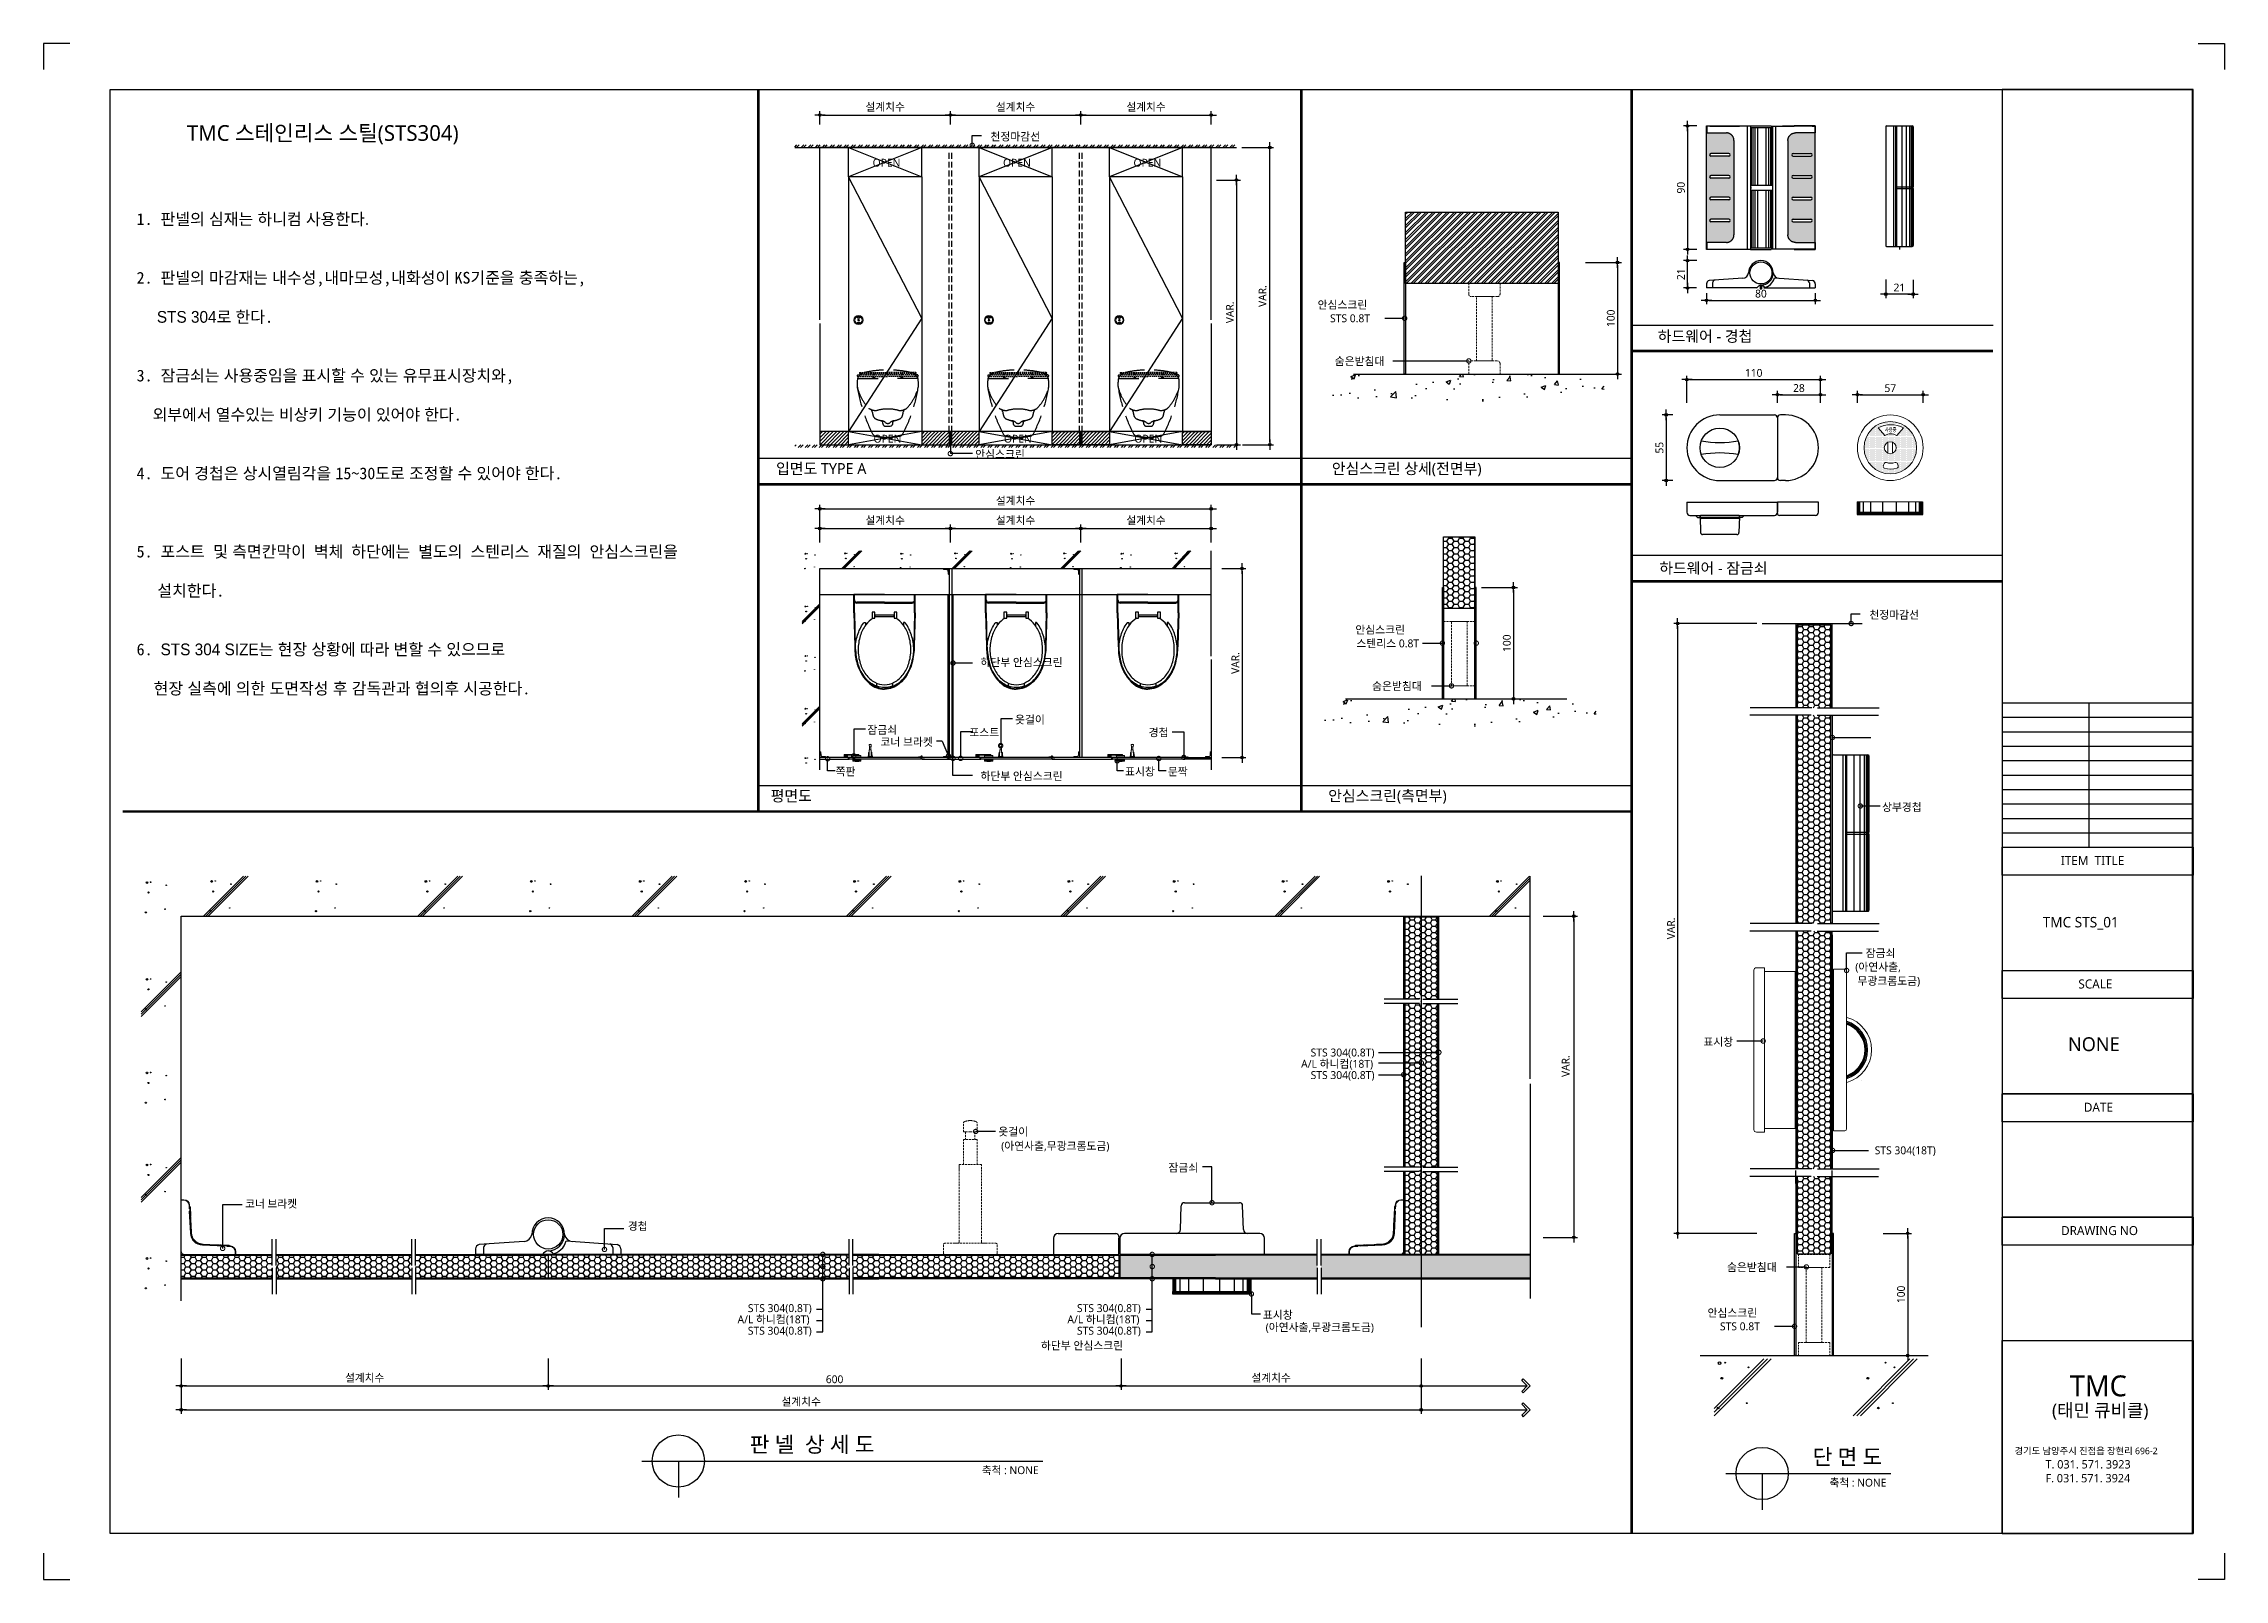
# Model space of a CAD drawing. Extents: x -256 to 8104, y -176 to 5714.
import ezdxf
from ezdxf.enums import TextEntityAlignment as Align

# ---------------------------------------------------------------- set-up
doc = ezdxf.new("R2010")
doc.units = 0
doc.header["$LTSCALE"] = 30
doc.linetypes.add('CEN', pattern=[62, 60, -1, 0, -1])
doc.linetypes.add('HIDDEN', pattern=[0.375, 0.25, -0.125])
doc.layers.get('0').update_dxf_attribs({"linetype": 'CONTINUOUS'})
doc.layers.get('DEFPOINTS').update_dxf_attribs({"linetype": 'CONTINUOUS'})
for name, color, linetype in [('02---제품선', 4, 'CONTINUOUS'), ('0_toilet', 6, 'CONTINUOUS'), ('C', 2, 'CONTINUOUS'), ('curior-0Line', 252, 'CONTINUOUS'), ('DIM', 7, 'CONTINUOUS'), ('HAT', 8, 'CONTINUOUS'), ('HID', 9, 'HIDDEN'), ('jac text', 7, 'CONTINUOUS'), ('TIT', 3, 'CONTINUOUS'), ('경첩', 4, 'CONTINUOUS'), ('문자', 3, 'CONTINUOUS'), ('부자재', 4, 'CONTINUOUS'), ('옷걸이', 4, 'CONTINUOUS'), ('잠금쇠(회전형)', 4, 'CONTINUOUS'), ('중심선', 1, 'CEN'), ('치수', 1, 'CONTINUOUS'), ('판넬', 2, 'CONTINUOUS'), ('해치', 8, 'CONTINUOUS')]:
    doc.layers.add(name, color=color, linetype=linetype)
doc.styles.add('HDW', font='gulim.ttc')
doc.styles.add('돋움', font='malgun.ttf')
doc.dimstyles.new('10', dxfattribs={"dimscale": 10, "dimtxt": 3, "dimasz": 1, "dimexe": 1.5, "dimexo": 2, "dimgap": 1, "dimtad": 1, "dimdec": 0, "dimlunit": 6, "dimtxsty": '돋움', "dimblk": 'DIMDOT', "dimcen": -1, "dimdle": 1.5, "dimclrt": 3, "dimazin": 3, "dimtfac": 1, "dimtdec": 0, "dimtix": 1, "dimtmove": 2, "dimatfit": 3, "dimldrblk": 'DIMDOT', "dimarcsym": 0})
pattern_1 = [(0, (10075.826, -5352.532), (20.955, 12.098375), [13.97, -27.94]), (120, (10075.826, -5352.532), (-20.955, 12.098375), [13.97, -27.94]), (60, (10075.826, -5352.532), (9e-15, 24.19675), [-27.94, 13.97])]

# ---------------------------------------------------------------- blocks, each defined once
blk = doc.blocks.new('DIMDOT')
at = {"linetype": 'Continuous'}
blk.add_line((-2, 0), (2, 0), dxfattribs=at)
for radius in [0.5, 0.25]:
    blk.add_circle((0, 0), radius, dxfattribs=at)
blk = doc.blocks.new('*D22')
at = {"layer": 'DEFPOINTS', "color": 0}
for p in [(21617.5, 263.4), (21117.5, 207.1), (21617.5, 207.1)]:
    blk.add_point(p, dxfattribs=at)
at = {"layer": 'DIM', "color": 0, "lineweight": -2, "ltscale": 10}
for p, q in [((21117.5, 227.1), (21117.5, 278.4)), ((21127.5, 263.4), (21607.5, 263.4)), ((21617.5, 227.1), (21617.5, 278.4))]:
    blk.add_line(p, q, dxfattribs=at)
at = {"layer": 'DIM', "color": 0, "lineweight": -2, "xscale": 10, "yscale": 10, "zscale": 10, "rotation": 180}
blk.add_blockref('DIMDOT', (21117.5, 263.4), dxfattribs=at)
at = {"layer": 'DIM', "color": 0, "lineweight": -2, "xscale": 10, "yscale": 10, "zscale": 10}
blk.add_blockref('DIMDOT', (21617.5, 263.4), dxfattribs=at)
at = {"layer": 'DIM', "color": 3, "insert": (21367.5, 293), "char_height": 30, "attachment_point": 5, "style": '돋움'}
blk.add_mtext('설계치수', dxfattribs=at)
blk = doc.blocks.new('*D23')
at = {"layer": 'DEFPOINTS', "color": 0}
for p in [(22117.5, 263.4), (21617.5, 207.1), (22117.5, 207.1)]:
    blk.add_point(p, dxfattribs=at)
at = {"layer": 'DIM', "color": 0, "lineweight": -2, "ltscale": 10}
for p, q in [((21617.5, 227.1), (21617.5, 278.4)), ((21627.5, 263.4), (22107.5, 263.4)), ((22117.5, 227.1), (22117.5, 278.4))]:
    blk.add_line(p, q, dxfattribs=at)
at = {"layer": 'DIM', "color": 0, "lineweight": -2, "xscale": 10, "yscale": 10, "zscale": 10, "rotation": 180}
blk.add_blockref('DIMDOT', (21617.5, 263.4), dxfattribs=at)
at = {"layer": 'DIM', "color": 0, "lineweight": -2, "xscale": 10, "yscale": 10, "zscale": 10}
blk.add_blockref('DIMDOT', (22117.5, 263.4), dxfattribs=at)
at = {"layer": 'DIM', "color": 3, "insert": (21867.5, 293), "char_height": 30, "attachment_point": 5, "style": '돋움'}
blk.add_mtext('설계치수', dxfattribs=at)
blk = doc.blocks.new('*D24')
at = {"layer": 'DEFPOINTS', "color": 0}
for p in [(22617.5, 263.4), (22117.5, 207.1), (22617.5, 207.1)]:
    blk.add_point(p, dxfattribs=at)
at = {"layer": 'DIM', "color": 0, "lineweight": -2, "ltscale": 10}
for p, q in [((22117.5, 227.1), (22117.5, 278.4)), ((22127.5, 263.4), (22607.5, 263.4)), ((22617.5, 227.1), (22617.5, 278.4))]:
    blk.add_line(p, q, dxfattribs=at)
at = {"layer": 'DIM', "color": 0, "lineweight": -2, "xscale": 10, "yscale": 10, "zscale": 10, "rotation": 180}
blk.add_blockref('DIMDOT', (22117.5, 263.4), dxfattribs=at)
at = {"layer": 'DIM', "color": 0, "lineweight": -2, "xscale": 10, "yscale": 10, "zscale": 10}
blk.add_blockref('DIMDOT', (22617.5, 263.4), dxfattribs=at)
at = {"layer": 'DIM', "color": 3, "insert": (22367.5, 293), "char_height": 30, "attachment_point": 5, "style": '돋움'}
blk.add_mtext('설계치수', dxfattribs=at)
blk = doc.blocks.new('*D25')
at = {"layer": 'DEFPOINTS', "color": 0}
for p in [(22617.5, 14.2), (22617.5, -1000.8), (22714.4, -1000.8)]:
    blk.add_point(p, dxfattribs=at)
at = {"layer": 'DIM', "color": 0, "lineweight": -2, "ltscale": 10}
for p, q in [((22637.5, 14.2), (22729.4, 14.2)), ((22714.4, 4.2), (22714.4, -990.8)), ((22637.5, -1000.8), (22729.4, -1000.8))]:
    blk.add_line(p, q, dxfattribs=at)
at = {"layer": 'DIM', "color": 0, "lineweight": -2, "xscale": 10, "yscale": 10, "zscale": 10}
for p, rotation in [((22714.4, 14.2), 90), ((22714.4, -1000.8), 270)]:
    blk.add_blockref('DIMDOT', p, dxfattribs=dict(at, rotation=rotation))
at = {"layer": 'DIM', "color": 3, "insert": (22689.2, -493.3), "char_height": 30, "attachment_point": 5, "rotation": 90, "style": '돋움'}
blk.add_mtext('VAR.', dxfattribs=at)
blk = doc.blocks.new('*D17')
at = {"layer": 'DEFPOINTS', "color": 0}
for p in [(22638.6, -1475.7), (22638.6, -2200.7), (22735.5, -2200.7)]:
    blk.add_point(p, dxfattribs=at)
at = {"layer": 'DIM', "color": 0, "lineweight": -2, "ltscale": 10}
for p, q in [((22658.6, -1475.7), (22750.5, -1475.7)), ((22735.5, -1485.7), (22735.5, -2190.7)), ((22658.6, -2200.7), (22750.5, -2200.7))]:
    blk.add_line(p, q, dxfattribs=at)
at = {"layer": 'DIM', "color": 0, "lineweight": -2, "xscale": 10, "yscale": 10, "zscale": 10}
for p, rotation in [((22735.5, -1475.7), 90), ((22735.5, -2200.7), 270)]:
    blk.add_blockref('DIMDOT', p, dxfattribs=dict(at, rotation=rotation))
at = {"layer": 'DIM', "color": 3, "insert": (22710.2, -1838.2), "char_height": 30, "attachment_point": 5, "rotation": 90, "style": '돋움'}
blk.add_mtext('VAR.', dxfattribs=at)
blk = doc.blocks.new('_DOTSMALL')
at = {"color": 0, "linetype": 'ByBlock', "const_width": 0.5}
blk.add_lwpolyline([(-0.0625, 0, 1), (0.0625, 0, 1)], format="xyb", close=True, dxfattribs=at)
blk = doc.blocks.new('A$C63EC304E')
at = {"layer": '치수', "color": 1, "xscale": 2.5, "yscale": 2.5, "zscale": 2.5, "rotation": 234.3098741996962}
blk.add_blockref('_DOTSMALL', (0.31, 0.31), dxfattribs=at)
blk = doc.blocks.new('A$C2BC9653E')
at = {"layer": '치수', "xscale": 0.3333333333333333, "yscale": 0.3333333333333333, "zscale": 0.3333333333333333}
blk.add_blockref('A$C63EC304E', (0, 0), dxfattribs=at)
blk = doc.blocks.new('A$C7FC71301')
at = {"layer": '치수', "rotation": 180}
blk.add_blockref('A$C2BC9653E', (0.21, 0.21), dxfattribs=at)
blk = doc.blocks.new('A$C4A20372B')
at = {"layer": '치수'}
blk.add_blockref('A$C7FC71301', (0, 0), dxfattribs=at)
blk = doc.blocks.new('A$C566469F5')
at = {"layer": '치수'}
blk.add_blockref('A$C4A20372B', (0, 0), dxfattribs=at)
blk = doc.blocks.new('A$C7E317CD4')
at = {"layer": '해치', "xscale": 2, "yscale": 2, "zscale": 2}
blk.add_blockref('A$C566469F5', (0, 0), dxfattribs=at)
blk = doc.blocks.new('A$C601D7F27')
at = {"layer": '치수'}
blk.add_blockref('A$C7E317CD4', (0, 0), dxfattribs=at)
blk = doc.blocks.new('A$C38802C08')
at = {"layer": '치수'}
blk.add_blockref('A$C601D7F27', (0, 0), dxfattribs=at)
blk = doc.blocks.new('*D18')
at = {"layer": 'DEFPOINTS', "color": 0}
for p in [(22617.5, -1322.1), (22117.5, -1395.3), (22617.5, -1395.3)]:
    blk.add_point(p, dxfattribs=at)
at = {"layer": 'DIM', "color": 0, "lineweight": -2, "ltscale": 10}
for p, q in [((22117.5, -1375.3), (22117.5, -1307.1)), ((22127.5, -1322.1), (22607.5, -1322.1)), ((22617.5, -1375.3), (22617.5, -1307.1))]:
    blk.add_line(p, q, dxfattribs=at)
at = {"layer": 'DIM', "color": 0, "lineweight": -2, "xscale": 10, "yscale": 10, "zscale": 10, "rotation": 180}
blk.add_blockref('DIMDOT', (22117.5, -1322.1), dxfattribs=at)
at = {"layer": 'DIM', "color": 0, "lineweight": -2, "xscale": 10, "yscale": 10, "zscale": 10}
blk.add_blockref('DIMDOT', (22617.5, -1322.1), dxfattribs=at)
at = {"layer": 'DIM', "color": 3, "insert": (22367.5, -1292.5), "char_height": 30, "attachment_point": 5, "style": '돋움'}
blk.add_mtext('설계치수', dxfattribs=at)
blk = doc.blocks.new('*D19')
at = {"layer": 'DEFPOINTS', "color": 0}
for p in [(22617.5, -1246.8), (21117.5, -1395.3), (22617.5, -1395.3)]:
    blk.add_point(p, dxfattribs=at)
at = {"layer": 'DIM', "color": 0, "lineweight": -2, "ltscale": 10}
for p, q in [((21117.5, -1375.3), (21117.5, -1231.8)), ((21127.5, -1246.8), (22607.5, -1246.8)), ((22617.5, -1375.3), (22617.5, -1231.8))]:
    blk.add_line(p, q, dxfattribs=at)
at = {"layer": 'DIM', "color": 0, "lineweight": -2, "xscale": 10, "yscale": 10, "zscale": 10, "rotation": 180}
blk.add_blockref('DIMDOT', (21117.5, -1246.8), dxfattribs=at)
at = {"layer": 'DIM', "color": 0, "lineweight": -2, "xscale": 10, "yscale": 10, "zscale": 10}
blk.add_blockref('DIMDOT', (22617.5, -1246.8), dxfattribs=at)
at = {"layer": 'DIM', "color": 3, "insert": (21867.5, -1217.2), "char_height": 30, "attachment_point": 5, "style": '돋움'}
blk.add_mtext('설계치수', dxfattribs=at)
blk = doc.blocks.new('*D20')
at = {"layer": 'DEFPOINTS', "color": 0}
for p in [(22117.5, -1322.1), (21617.5, -1395.3), (22117.5, -1395.3)]:
    blk.add_point(p, dxfattribs=at)
at = {"layer": 'DIM', "color": 0, "lineweight": -2, "ltscale": 10}
for p, q in [((21617.5, -1375.3), (21617.5, -1307.1)), ((21627.5, -1322.1), (22107.5, -1322.1)), ((22117.5, -1375.3), (22117.5, -1307.1))]:
    blk.add_line(p, q, dxfattribs=at)
at = {"layer": 'DIM', "color": 0, "lineweight": -2, "xscale": 10, "yscale": 10, "zscale": 10, "rotation": 180}
blk.add_blockref('DIMDOT', (21617.5, -1322.1), dxfattribs=at)
at = {"layer": 'DIM', "color": 0, "lineweight": -2, "xscale": 10, "yscale": 10, "zscale": 10}
blk.add_blockref('DIMDOT', (22117.5, -1322.1), dxfattribs=at)
at = {"layer": 'DIM', "color": 3, "insert": (21867.5, -1292.5), "char_height": 30, "attachment_point": 5, "style": '돋움'}
blk.add_mtext('설계치수', dxfattribs=at)
blk = doc.blocks.new('*D21')
at = {"layer": 'DEFPOINTS', "color": 0}
for p in [(21617.5, -1322.1), (21117.5, -1395.3), (21617.5, -1395.3)]:
    blk.add_point(p, dxfattribs=at)
at = {"layer": 'DIM', "color": 0, "lineweight": -2, "ltscale": 10}
for p, q in [((21117.5, -1375.3), (21117.5, -1307.1)), ((21127.5, -1322.1), (21607.5, -1322.1)), ((21617.5, -1375.3), (21617.5, -1307.1))]:
    blk.add_line(p, q, dxfattribs=at)
at = {"layer": 'DIM', "color": 0, "lineweight": -2, "xscale": 10, "yscale": 10, "zscale": 10, "rotation": 180}
blk.add_blockref('DIMDOT', (21117.5, -1322.1), dxfattribs=at)
at = {"layer": 'DIM', "color": 0, "lineweight": -2, "xscale": 10, "yscale": 10, "zscale": 10}
blk.add_blockref('DIMDOT', (21617.5, -1322.1), dxfattribs=at)
at = {"layer": 'DIM', "color": 3, "insert": (21367.5, -1292.5), "char_height": 30, "attachment_point": 5, "style": '돋움'}
blk.add_mtext('설계치수', dxfattribs=at)
blk = doc.blocks.new('*D30')
at = {"layer": 'DEFPOINTS', "color": 0}
for p in [(24953, -751.2), (24441, -859.9), (24953, -859.9)]:
    blk.add_point(p, dxfattribs=at)
at = {"layer": 'DIM', "color": 0, "lineweight": -2, "ltscale": 10}
for p, q in [((24441, -839.9), (24441, -736.2)), ((24451, -751.2), (24943, -751.2)), ((24953, -839.9), (24953, -736.2))]:
    blk.add_line(p, q, dxfattribs=at)
at = {"layer": 'DIM', "color": 0, "lineweight": -2, "xscale": 10, "yscale": 10, "zscale": 10, "rotation": 180}
blk.add_blockref('DIMDOT', (24441, -751.2), dxfattribs=at)
at = {"layer": 'DIM', "color": 0, "lineweight": -2, "xscale": 10, "yscale": 10, "zscale": 10}
blk.add_blockref('DIMDOT', (24953, -751.2), dxfattribs=at)
at = {"layer": 'DIM', "color": 3, "insert": (24697, -725.7), "char_height": 30, "attachment_point": 5, "style": '돋움'}
blk.add_mtext('110', dxfattribs=at)
blk = doc.blocks.new('*D31')
at = {"layer": 'DEFPOINTS', "color": 0}
for p in [(24953, -809.2), (24788, -859.9), (24953, -859.9)]:
    blk.add_point(p, dxfattribs=at)
at = {"layer": 'DIM', "color": 0, "lineweight": -2, "ltscale": 10}
for p, q in [((24788, -839.9), (24788, -794.2)), ((24798, -809.2), (24943, -809.2)), ((24953, -839.9), (24953, -794.2))]:
    blk.add_line(p, q, dxfattribs=at)
at = {"layer": 'DIM', "color": 0, "lineweight": -2, "xscale": 10, "yscale": 10, "zscale": 10, "rotation": 180}
blk.add_blockref('DIMDOT', (24788, -809.2), dxfattribs=at)
at = {"layer": 'DIM', "color": 0, "lineweight": -2, "xscale": 10, "yscale": 10, "zscale": 10}
blk.add_blockref('DIMDOT', (24953, -809.2), dxfattribs=at)
at = {"layer": 'DIM', "color": 3, "insert": (24870.5, -783.7), "char_height": 30, "attachment_point": 5, "style": '돋움'}
blk.add_mtext('28', dxfattribs=at)
blk = doc.blocks.new('*D32')
at = {"layer": 'DEFPOINTS', "color": 0}
for p in [(25346.7, -809.2), (25094.7, -859.9), (25346.7, -859.9)]:
    blk.add_point(p, dxfattribs=at)
at = {"layer": 'DIM', "color": 0, "lineweight": -2, "ltscale": 10}
for p, q in [((25094.7, -839.9), (25094.7, -794.2)), ((25104.7, -809.2), (25336.7, -809.2)), ((25346.7, -839.9), (25346.7, -794.2))]:
    blk.add_line(p, q, dxfattribs=at)
at = {"layer": 'DIM', "color": 0, "lineweight": -2, "xscale": 10, "yscale": 10, "zscale": 10, "rotation": 180}
blk.add_blockref('DIMDOT', (25094.7, -809.2), dxfattribs=at)
at = {"layer": 'DIM', "color": 0, "lineweight": -2, "xscale": 10, "yscale": 10, "zscale": 10}
blk.add_blockref('DIMDOT', (25346.7, -809.2), dxfattribs=at)
at = {"layer": 'DIM', "color": 3, "insert": (25220.7, -784), "char_height": 30, "attachment_point": 5, "style": '돋움'}
blk.add_mtext('57', dxfattribs=at)
blk = doc.blocks.new('*D26')
at = {"layer": 'DEFPOINTS', "color": 0}
for p in [(24498.7, 221.5), (24443.6, -251.6), (24498.7, -251.6)]:
    blk.add_point(p, dxfattribs=at)
at = {"layer": 'DIM', "color": 0, "lineweight": -2, "ltscale": 10}
for p, q in [((24478.7, 221.5), (24428.6, 221.5)), ((24443.6, 211.5), (24443.6, -241.6)), ((24478.7, -251.6), (24428.6, -251.6))]:
    blk.add_line(p, q, dxfattribs=at)
at = {"layer": 'DIM', "color": 0, "lineweight": -2, "xscale": 10, "yscale": 10, "zscale": 10}
for p, rotation in [((24443.6, 221.5), 90), ((24443.6, -251.6), 270)]:
    blk.add_blockref('DIMDOT', p, dxfattribs=dict(at, rotation=rotation))
at = {"layer": 'DIM', "color": 3, "insert": (24418.1, -15.1), "char_height": 30, "attachment_point": 5, "rotation": 90, "style": '돋움'}
blk.add_mtext('90', dxfattribs=at)
blk = doc.blocks.new('*D27')
at = {"layer": 'DEFPOINTS', "color": 0}
for p in [(24516.2, -399.8), (24933.3, -399.8), (24933.3, -447.2)]:
    blk.add_point(p, dxfattribs=at)
at = {"layer": 'DIM', "color": 0, "lineweight": -2, "ltscale": 10}
for p, q in [((24516.2, -419.8), (24516.2, -462.2)), ((24526.2, -447.2), (24923.3, -447.2)), ((24933.3, -419.8), (24933.3, -462.2))]:
    blk.add_line(p, q, dxfattribs=at)
at = {"layer": 'DIM', "color": 0, "lineweight": -2, "xscale": 10, "yscale": 10, "zscale": 10, "rotation": 180}
blk.add_blockref('DIMDOT', (24516.2, -447.2), dxfattribs=at)
at = {"layer": 'DIM', "color": 0, "lineweight": -2, "xscale": 10, "yscale": 10, "zscale": 10}
blk.add_blockref('DIMDOT', (24933.3, -447.2), dxfattribs=at)
at = {"layer": 'DIM', "color": 3, "insert": (24724.8, -421.7), "char_height": 30, "attachment_point": 5, "style": '돋움'}
blk.add_mtext('80', dxfattribs=at)
blk = doc.blocks.new('*D28')
at = {"layer": 'DEFPOINTS', "color": 0}
for p in [(24443.6, -294.8), (24498.7, -294.8), (24497.9, -399.8)]:
    blk.add_point(p, dxfattribs=at)
at = {"layer": 'DIM', "color": 0, "lineweight": -2, "ltscale": 10}
for p, q in [((24478.7, -294.8), (24428.6, -294.8)), ((24443.6, -389.8), (24443.6, -304.8)), ((24477.9, -399.8), (24428.6, -399.8))]:
    blk.add_line(p, q, dxfattribs=at)
at = {"layer": 'DIM', "color": 0, "lineweight": -2, "xscale": 10, "yscale": 10, "zscale": 10}
for p, rotation in [((24443.6, -294.8), 90), ((24443.6, -399.8), 270)]:
    blk.add_blockref('DIMDOT', p, dxfattribs=dict(at, rotation=rotation))
at = {"layer": 'DIM', "color": 3, "insert": (24418.3, -347.3), "char_height": 30, "attachment_point": 5, "rotation": 90, "style": '돋움'}
blk.add_mtext('21', dxfattribs=at)
blk = doc.blocks.new('*D29')
at = {"layer": 'DEFPOINTS', "color": 0}
for p in [(25203.1, -347.7), (25308.1, -348.4), (25203.1, -423.3)]:
    blk.add_point(p, dxfattribs=at)
at = {"layer": 'DIM', "color": 0, "lineweight": -2, "ltscale": 10}
for p, q in [((25203.1, -367.7), (25203.1, -438.3)), ((25308.1, -368.4), (25308.1, -438.3)), ((25298.1, -423.3), (25213.1, -423.3))]:
    blk.add_line(p, q, dxfattribs=at)
at = {"layer": 'DIM', "color": 0, "lineweight": -2, "xscale": 10, "yscale": 10, "zscale": 10, "rotation": 180}
blk.add_blockref('DIMDOT', (25203.1, -423.3), dxfattribs=at)
at = {"layer": 'DIM', "color": 0, "lineweight": -2, "xscale": 10, "yscale": 10, "zscale": 10}
blk.add_blockref('DIMDOT', (25308.1, -423.3), dxfattribs=at)
at = {"layer": 'DIM', "color": 3, "insert": (25255.6, -398), "char_height": 30, "attachment_point": 5, "style": '돋움'}
blk.add_mtext('21', dxfattribs=at)
blk = doc.blocks.new('A$C10E41893')
at = {"layer": '부자재'}
for p, q in [((6, 0), (6, 196)), ((123, 196), (6, 196)), ((123, 192), (6, 192)), ((55, 0), (55, 177)), ((61, 0), (61, 177)), ((6, 0), (6, -196)), ((55, 0), (55, -177)), ((61, 0), (61, -177)), ((123, -192), (6, -192)), ((123, -196), (6, -196))]:
    blk.add_line(p, q, dxfattribs=at)
for points in [[(123, 196, -0.012538), (123, 196), (335, 190, -0.055395), (445, 175, -0.154276), (577, 93, -0.179504), (612, 0, -0.179504)], [(123, 192, -0.012538), (123, 192), (335, 187, -0.055395), (444, 172, -0.154276), (574, 91, -0.179504), (608, 0, -0.179504)], [(157, -72, 0.089162), (200, -119, 0.085733), (270, -155, 0.075373), (359, -168, 0.075373), (447, -155, 0.085733), (517, -119, 0.106084), (567, -62, 0.126931), (583, 0, 0.126931), (567, 62, 0.106084), (517, 119, 0.085733), (447, 155, 0.075373), (359, 168, 0.075373), (270, 155, 0.085733), (200, 119, 0.089162), (157, 72)], [(572, 51), (589, 51), (589, 60, 0.021185), (583, 71, 0.106084), (528, 134, 0.085733), (453, 172, 0.075373), (359, 187, 0.075373), (265, 172, 0.085733), (189, 134, 0.007337), (184, 130), (184, 122), (205, 122)], [(123, -196, 0.012538), (123, -196), (335, -190, 0.055395), (445, -175, 0.154276), (577, -93, 0.179504), (612, 0, 0.179504)], [(123, -192, 0.012538), (123, -192), (335, -187, 0.055395), (444, -172, 0.154276), (574, -91, 0.179504), (608, 0, 0.179504)], [(589, -51, 0.090214), (598, 0, 0.090214), (589, 51, 0.106084)], [(572, -51), (589, -51), (589, -60, -0.021185), (583, -71, -0.106084), (528, -134, -0.085733), (453, -172, -0.075373), (359, -187, -0.075373), (265, -172, -0.085733), (189, -134, -0.007337), (184, -130), (184, -122), (205, -122)]]:
    blk.add_lwpolyline(points, format="xyb", dxfattribs=at)
blk.add_lwpolyline([(138, -61), (119, -61), (119, -79), (157, -79), (157, -61), (138, -61), (147, -61), (147, 61), (138, 61), (157, 61), (157, 79), (119, 79), (119, 61), (138, 61), (138, -61), (119, -61)], dxfattribs=at)
for centre, start, end in [((40, 177), 0, 90), ((46, 177), 0, 90), ((40, -177), 270, 0), ((46, -177), 270, 0)]:
    blk.add_arc(centre, 15, start, end, dxfattribs=at)
blk = doc.blocks.new('*D34')
at = {"layer": 'DEFPOINTS', "color": 0}
for p in [(24406.7, -886.4), (24361, -1138.4), (24406.7, -1138.4)]:
    blk.add_point(p, dxfattribs=at)
at = {"layer": 'DIM', "color": 0, "lineweight": -2, "ltscale": 10}
for p, q in [((24386.7, -886.4), (24346, -886.4)), ((24361, -896.4), (24361, -1128.4)), ((24386.7, -1138.4), (24346, -1138.4))]:
    blk.add_line(p, q, dxfattribs=at)
at = {"layer": 'DIM', "color": 0, "lineweight": -2, "xscale": 10, "yscale": 10, "zscale": 10}
for p, rotation in [((24361, -886.4), 90), ((24361, -1138.4), 270)]:
    blk.add_blockref('DIMDOT', p, dxfattribs=dict(at, rotation=rotation))
at = {"layer": 'DIM', "color": 3, "insert": (24335.8, -1012.4), "char_height": 30, "attachment_point": 5, "rotation": 90, "style": '돋움'}
blk.add_mtext('55', dxfattribs=at)
blk = doc.blocks.new('*D33')
at = {"layer": 'DEFPOINTS', "color": 0}
for p in [(24729.6, -1686.4), (24405.6, -4025.4), (24729.6, -4025.4)]:
    blk.add_point(p, dxfattribs=at)
at = {"layer": 'DIM', "color": 0, "lineweight": -2, "ltscale": 10}
for p, q in [((24709.6, -1686.4), (24390.6, -1686.4)), ((24405.6, -1696.4), (24405.6, -4015.4)), ((24709.6, -4025.4), (24390.6, -4025.4))]:
    blk.add_line(p, q, dxfattribs=at)
at = {"layer": 'DIM', "color": 0, "lineweight": -2, "xscale": 10, "yscale": 10, "zscale": 10}
for p, rotation in [((24405.6, -1686.4), 90), ((24405.6, -4025.4), 270)]:
    blk.add_blockref('DIMDOT', p, dxfattribs=dict(at, rotation=rotation))
at = {"layer": 'DIM', "color": 3, "insert": (24380.3, -2855.9), "char_height": 30, "attachment_point": 5, "rotation": 90, "style": '돋움'}
blk.add_mtext('VAR.', dxfattribs=at)
blk = doc.blocks.new('A$C13EB2441')
for p, q in [((0.84, 7.37), (0.84, 14.11)), ((0.84, 6.74), (0.84, 0))]:
    blk.add_line(p, q)
blk = doc.blocks.new('*D35')
at = {"layer": 'DEFPOINTS', "color": 0}
for p in [(25173.1, -4025.4), (25173.1, -4493.7), (25287.4, -4493.7)]:
    blk.add_point(p, dxfattribs=at)
at = {"layer": 'DIM', "color": 0, "lineweight": -2, "ltscale": 10}
for p, q in [((25193.1, -4025.4), (25302.4, -4025.4)), ((25287.4, -4035.4), (25287.4, -4483.7)), ((25193.1, -4493.7), (25302.4, -4493.7))]:
    blk.add_line(p, q, dxfattribs=at)
at = {"layer": 'DIM', "color": 0, "lineweight": -2, "xscale": 10, "yscale": 10, "zscale": 10}
for p, rotation in [((25287.4, -4025.4), 90), ((25287.4, -4493.7), 270)]:
    blk.add_blockref('DIMDOT', p, dxfattribs=dict(at, rotation=rotation))
at = {"layer": 'DIM', "color": 3, "insert": (25261.9, -4259.5), "char_height": 30, "attachment_point": 5, "rotation": 90, "style": '돋움'}
blk.add_mtext('100', dxfattribs=at)
blk = doc.blocks.new('*D36')
at = {"layer": 'DEFPOINTS', "color": 0}
for p in [(23633.5, -1548.3), (23633.5, -1975.8), (23776.4, -1975.8)]:
    blk.add_point(p, dxfattribs=at)
at = {"layer": 'DIM', "color": 0, "lineweight": -2, "ltscale": 10}
for p, q in [((23653.5, -1548.3), (23791.4, -1548.3)), ((23776.4, -1558.3), (23776.4, -1965.8)), ((23653.5, -1975.8), (23791.4, -1975.8))]:
    blk.add_line(p, q, dxfattribs=at)
at = {"layer": 'DIM', "color": 0, "lineweight": -2, "xscale": 10, "yscale": 10, "zscale": 10}
for p, rotation in [((23776.4, -1548.3), 90), ((23776.4, -1975.8), 270)]:
    blk.add_blockref('DIMDOT', p, dxfattribs=dict(at, rotation=rotation))
at = {"layer": 'DIM', "color": 3, "insert": (23750.8, -1762.1), "char_height": 30, "attachment_point": 5, "rotation": 90, "style": '돋움'}
blk.add_mtext('100', dxfattribs=at)
blk = doc.blocks.new('*D37')
at = {"layer": 'DEFPOINTS', "color": 0}
for p in [(22714.4, 139), (22841.8, 139), (22716.9, -1000.8)]:
    blk.add_point(p, dxfattribs=at)
at = {"layer": 'DIM', "color": 0, "lineweight": -2, "ltscale": 10}
for p, q in [((22734.4, 139), (22856.8, 139)), ((22841.8, -990.8), (22841.8, 129)), ((22736.9, -1000.8), (22856.8, -1000.8))]:
    blk.add_line(p, q, dxfattribs=at)
at = {"layer": 'DIM', "color": 0, "lineweight": -2, "xscale": 10, "yscale": 10, "zscale": 10}
for p, rotation in [((22841.8, 139), 90), ((22841.8, -1000.8), 270)]:
    blk.add_blockref('DIMDOT', p, dxfattribs=dict(at, rotation=rotation))
at = {"layer": 'DIM', "color": 3, "insert": (22814.5, -430.9), "char_height": 30, "attachment_point": 5, "rotation": 90, "style": '돋움'}
blk.add_mtext('VAR.', dxfattribs=at)
blk = doc.blocks.new('A$C460A2A32')
at = {"color": 0}
for p, q in [((3, 20), (0, 16)), ((3, 20), (9, 20)), ((4, 10), (162, 10)), ((9, 20), (162, 20)), ((13, 32), (11, 30)), ((13, 32), (162, 32)), ((13, 27), (162, 27)), ((312, 32), (162, 32)), ((312, 27), (162, 27)), ((316, 20), (162, 20)), ((321, 10), (162, 10)), ((312, 32), (313, 30)), ((322, 20), (316, 20)), ((322, 20), (324, 16))]:
    blk.add_line(p, q, dxfattribs=at)
for centre, radius, start, end in [((4, 14), 4, 150.0107, 270), ((13, 29), 2, 135, 270), ((109, 28), 26, 182.6717, 198.4118), ((109, 10), 26, 180, 202.6199), ((107, 28), 23, 183.0205, 200.9186), ((107, 10), 23, 180, 205.7715), ((69, 10), 23, 334.2285, 0), ((69, 28), 23, 339.0814, 356.9795), ((67, 10), 26, 337.3801, 0), ((67, 28), 26, 341.5882, 357.3283), ((257, 10), 26, 180, 202.6199), ((257, 28), 26, 182.6717, 198.4118), ((256, 28), 23, 183.0205, 200.9186), ((256, 10), 23, 180, 205.7715), ((217, 10), 23, 334.2285, 0), ((217, 28), 23, 339.0814, 356.9795), ((216, 28), 26, 341.5882, 357.3283), ((216, 10), 26, 337.3801, 0), ((312, 29), 2, 270, 45), ((321, 14), 4, 270, 29.9893)]:
    blk.add_arc(centre, radius, start, end, dxfattribs=at)
blk = doc.blocks.new('*D38')
at = {"layer": 'DEFPOINTS', "color": 0}
for p in [(24032.1, -302.2), (24032.1, -729.7), (24175, -729.7)]:
    blk.add_point(p, dxfattribs=at)
at = {"layer": 'DIM', "color": 0, "lineweight": -2, "ltscale": 10}
for p, q in [((24052.1, -302.2), (24190, -302.2)), ((24175, -312.2), (24175, -719.7)), ((24052.1, -729.7), (24190, -729.7))]:
    blk.add_line(p, q, dxfattribs=at)
at = {"layer": 'DIM', "color": 0, "lineweight": -2, "xscale": 10, "yscale": 10, "zscale": 10}
for p, rotation in [((24175, -302.2), 90), ((24175, -729.7), 270)]:
    blk.add_blockref('DIMDOT', p, dxfattribs=dict(at, rotation=rotation))
at = {"layer": 'DIM', "color": 3, "insert": (24149.4, -516), "char_height": 30, "attachment_point": 5, "rotation": 90, "style": '돋움'}
blk.add_mtext('100', dxfattribs=at)
blk = doc.blocks.new('*D39')
at = {"layer": 'DEFPOINTS', "color": 0}
for p in [(18668.6, -4484.9), (20075.7, -4484.9), (20075.7, -4610.7)]:
    blk.add_point(p, dxfattribs=at)
at = {"layer": 'DIM', "color": 0, "lineweight": -2, "ltscale": 10}
for p, q in [((18668.6, -4504.9), (18668.6, -4625.7)), ((20075.7, -4504.9), (20075.7, -4625.7)), ((18678.6, -4610.7), (20065.7, -4610.7))]:
    blk.add_line(p, q, dxfattribs=at)
at = {"layer": 'DIM', "color": 0, "lineweight": -2, "xscale": 10, "yscale": 10, "zscale": 10, "rotation": 180}
blk.add_blockref('DIMDOT', (18668.6, -4610.7), dxfattribs=at)
at = {"layer": 'DIM', "color": 0, "lineweight": -2, "xscale": 10, "yscale": 10, "zscale": 10}
blk.add_blockref('DIMDOT', (20075.7, -4610.7), dxfattribs=at)
at = {"layer": 'DIM', "color": 3, "insert": (19372.2, -4581), "char_height": 30, "attachment_point": 5, "style": '돋움'}
blk.add_mtext('설계치수', dxfattribs=at)
blk = doc.blocks.new('*D40')
at = {"layer": 'DEFPOINTS', "color": 0}
for p in [(18668.6, -4484.9), (23422.6, -4484.9), (23422.6, -4702.1)]:
    blk.add_point(p, dxfattribs=at)
at = {"layer": 'DIM', "color": 0, "lineweight": -2, "ltscale": 10}
for p, q in [((18668.6, -4504.9), (18668.6, -4717.1)), ((23422.6, -4504.9), (23422.6, -4717.1)), ((18678.6, -4702.1), (23412.6, -4702.1))]:
    blk.add_line(p, q, dxfattribs=at)
at = {"layer": 'DIM', "color": 0, "lineweight": -2, "xscale": 10, "yscale": 10, "zscale": 10, "rotation": 180}
blk.add_blockref('DIMDOT', (18668.6, -4702.1), dxfattribs=at)
at = {"layer": 'DIM', "color": 0, "lineweight": -2, "xscale": 10, "yscale": 10, "zscale": 10}
blk.add_blockref('DIMDOT', (23422.6, -4702.1), dxfattribs=at)
at = {"layer": 'DIM', "color": 3, "insert": (21045.6, -4672.5), "char_height": 30, "attachment_point": 5, "style": '돋움'}
blk.add_mtext('설계치수', dxfattribs=at)
blk = doc.blocks.new('*D41')
at = {"layer": 'DEFPOINTS', "color": 0}
for p in [(22271.7, -4484.9), (23422.6, -4484.9), (23422.6, -4610.7)]:
    blk.add_point(p, dxfattribs=at)
at = {"layer": 'DIM', "color": 0, "lineweight": -2, "ltscale": 10}
for p, q in [((22271.7, -4504.9), (22271.7, -4625.7)), ((23422.6, -4504.9), (23422.6, -4625.7)), ((22281.7, -4610.7), (23412.6, -4610.7))]:
    blk.add_line(p, q, dxfattribs=at)
at = {"layer": 'DIM', "color": 0, "lineweight": -2, "xscale": 10, "yscale": 10, "zscale": 10, "rotation": 180}
blk.add_blockref('DIMDOT', (22271.7, -4610.7), dxfattribs=at)
at = {"layer": 'DIM', "color": 0, "lineweight": -2, "xscale": 10, "yscale": 10, "zscale": 10}
blk.add_blockref('DIMDOT', (23422.6, -4610.7), dxfattribs=at)
at = {"layer": 'DIM', "color": 3, "insert": (22847.1, -4581), "char_height": 30, "attachment_point": 5, "style": '돋움'}
blk.add_mtext('설계치수', dxfattribs=at)
blk = doc.blocks.new('*D42')
at = {"layer": 'DEFPOINTS', "color": 0}
for p in [(20075.7, -4484.9), (22271.7, -4484.9), (22271.7, -4610.7)]:
    blk.add_point(p, dxfattribs=at)
at = {"layer": 'DIM', "color": 0, "lineweight": -2, "ltscale": 10}
for p, q in [((20075.7, -4504.9), (20075.7, -4625.7)), ((22271.7, -4504.9), (22271.7, -4625.7)), ((20085.7, -4610.7), (22261.7, -4610.7))]:
    blk.add_line(p, q, dxfattribs=at)
at = {"layer": 'DIM', "color": 0, "lineweight": -2, "xscale": 10, "yscale": 10, "zscale": 10, "rotation": 180}
blk.add_blockref('DIMDOT', (20075.7, -4610.7), dxfattribs=at)
at = {"layer": 'DIM', "color": 0, "lineweight": -2, "xscale": 10, "yscale": 10, "zscale": 10}
blk.add_blockref('DIMDOT', (22271.7, -4610.7), dxfattribs=at)
at = {"layer": 'DIM', "color": 3, "insert": (21173.7, -4585.2), "char_height": 30, "attachment_point": 5, "style": '돋움'}
blk.add_mtext('600', dxfattribs=at)
blk = doc.blocks.new('A$C06B31977')
for p, q in [((1.26, 11.06), (1.26, 21.17)), ((1.26, 10.11), (1.26, 0))]:
    blk.add_line(p, q)
blk = doc.blocks.new('*D43')
at = {"layer": 'DEFPOINTS', "color": 0}
for p in [(23869.4, -2809.3), (23869.4, -4040.7), (24007.2, -4040.7)]:
    blk.add_point(p, dxfattribs=at)
at = {"layer": 'DIM', "color": 0, "lineweight": -2, "ltscale": 10}
for p, q in [((23889.4, -2809.3), (24022.2, -2809.3)), ((24007.2, -2819.3), (24007.2, -4030.7)), ((23889.4, -4040.7), (24022.2, -4040.7))]:
    blk.add_line(p, q, dxfattribs=at)
at = {"layer": 'DIM', "color": 0, "lineweight": -2, "xscale": 10, "yscale": 10, "zscale": 10}
for p, rotation in [((24007.2, -2809.3), 90), ((24007.2, -4040.7), 270)]:
    blk.add_blockref('DIMDOT', p, dxfattribs=dict(at, rotation=rotation))
at = {"layer": 'DIM', "color": 3, "insert": (23976.4, -3384.1), "char_height": 30, "attachment_point": 5, "rotation": 90, "style": '돋움'}
blk.add_mtext('VAR.', dxfattribs=at)
blk = doc.blocks.new('STS_01', base_point=(18397.3, -5176.8))
h = blk.add_hatch()
h.set_pattern_fill('ANSI31', color=3, scale=3, angle=180)
h.set_pattern_definition([(225, (18435.826, -5352.532), (6.735192, -6.735192), [])])
h.paths.add_polyline_path([(21227.5, -950.8), (21117.5, -950.8), (21117.5, -1000.8), (21227.5, -1000.8)])
h.paths.add_polyline_path([(21612.5, -950.8), (21507.5, -950.8), (21507.5, -1000.8), (21612.5, -1000.8)])
h.paths.add_polyline_path([(21727.5, -950.8), (21622.5, -950.8), (21622.5, -1000.8), (21727.5, -1000.8)])
h.paths.add_polyline_path([(22112.5, -950.8), (22007.5, -950.8), (22007.5, -1000.8), (22112.5, -1000.8)])
h.paths.add_polyline_path([(22227.5, -950.8), (22122.5, -950.8), (22122.5, -1000.8), (22227.5, -1000.8)])
h.paths.add_polyline_path([(22617.5, -950.8), (22507.5, -950.8), (22507.5, -1000.8), (22617.5, -1000.8)])
h = blk.add_hatch()
h.set_pattern_fill('ANSI31', color=2, style=0)
h.set_pattern_definition([(45, (18435.8263, -5352.532), (-2.245064, 2.245064), [])])
h.paths.add_polyline_path([(21622.5, -950.8), (21612.5, -950.8), (21612.5, -1000.8), (21622.5, -1000.8)])
h = blk.add_hatch()
h.set_pattern_fill('ANSI31', color=2, style=0)
h.set_pattern_definition([(45, (18935.8263, -5352.532), (-2.245064, 2.245064), [])])
h.paths.add_polyline_path([(22122.5, -950.8), (22112.5, -950.8), (22112.5, -1000.8), (22122.5, -1000.8)])
h = blk.add_hatch()
h.set_pattern_fill('ANSI31', color=2, style=0)
h.set_pattern_definition([(45, (21613.9926, -3512.5427), (-2.245064, 2.245064), [])])
h.paths.add_polyline_path([(23508.5, -1548.3), (23503.5, -1548.3), (23503.5, -1760, -1), (23503.5, -1764.1), (23503.5, -1975.8), (23508.5, -1975.8)])
h.paths.add_polyline_path([(23633.5, -1764.1, -1), (23633.5, -1760), (23633.5, -1548.3), (23628.5, -1548.3), (23628.5, -1975.8), (23633.5, -1975.8)])
at = {"layer": 'HAT'}
h = blk.add_hatch(dxfattribs=at)
h.set_pattern_fill('ANSI32', color=256, scale=2, style=0)
h.set_pattern_definition([(45, (9781.457, -5494.008), (-13.470384, 13.470384), []), (45, (9790.437, -5494.008), (-13.470384, 13.470384), [])])
h.paths.add_polyline_path([(21020.8, 149), (22714.4, 149), (22714.4, 139), (21020.8, 139)])
h = blk.add_hatch(dxfattribs=at)
h.set_pattern_fill('ANSI32', color=256, scale=2, style=0)
h.set_pattern_definition([(45, (10105.73, -5361.366), (-13.470384, 13.470384), []), (45, (10114.71, -5361.366), (-13.470384, 13.470384), [])])
h.paths.add_polyline_path([(23362.7, -108.5), (23948, -108.5), (23948, -383.1), (23362.7, -383.1)])
h = blk.add_hatch(dxfattribs=at)
h.set_pattern_fill('ANSI32', color=256, scale=2, style=0)
h.set_pattern_definition([(45, (9781.457, -5312.028), (-13.470384, 13.470384), []), (45, (9790.437, -5312.028), (-13.470384, 13.470384), [])])
h.paths.add_polyline_path([(21020.8, -1011.3), (22714.4, -1011.3), (22714.4, -1001.3), (21020.8, -1001.3)])
at = {"layer": '해치'}
h = blk.add_hatch(dxfattribs=at)
h.set_pattern_fill('DOTS', color=256, scale=2.628474)
h.set_pattern_definition([(0, (21554.5, 556.5093), (2.086351, 4.172702), [0, -4.172702])])
edge = h.paths.add_edge_path()
edge.add_line((24516.7, -225.1), (24516.8, -225.1))
edge.add_spline(control_points=[(24516.8, -225.1), (24517, -225.1), (24528.6, -225.1)], knot_values=[-0.724312, -0.724312, -0.724312, 0.724312, 0.724312, 0.724312], weights=[1, 0.748956, 1], degree=2, periodic=0)
edge.add_line((24528.6, -225.1), (24592.5, -225.1))
edge.add_spline(control_points=[(24592.5, -225.1), (24621.4, -225.1), (24621.4, -196.2)], knot_values=[-1.570796, -1.570796, -1.570796, 0, 0, 0], weights=[1, 0.707107, 1], degree=2, periodic=0)
edge.add_line((24621.4, -196.2), (24621.4, 166))
edge.add_spline(control_points=[(24621.4, 166), (24621.4, 194.9), (24592.5, 194.9)], knot_values=[0, 0, 0, 1.570796, 1.570796, 1.570796], weights=[1, 0.707107, 1], degree=2, periodic=0)
edge.add_line((24592.5, 194.9), (24528.6, 194.9))
edge.add_spline(control_points=[(24528.6, 194.9), (24517, 194.9), (24516.8, 194.9)], knot_values=[-0.724312, -0.724312, -0.724312, 0.724312, 0.724312, 0.724312], weights=[1, 0.748956, 1], degree=2, periodic=0)
edge.add_line((24516.7, 194.9), (24516.7, -225.1))
h.paths.add_polyline_path([(24601.6, 116.2, -0.414214), (24606.9, 110.9, -0.414214), (24601.6, 105.7), (24533.3, 105.7, -0.414214), (24528, 110.9, -0.414214), (24533.3, 116.2)], flags=16)
h.paths.add_polyline_path([(24601.6, 32.2, -0.414214), (24606.9, 26.9, -0.414214), (24601.6, 21.7), (24533.3, 21.7, -0.414214), (24528, 26.9, -0.414214), (24533.3, 32.2)], flags=16)
h.paths.add_polyline_path([(24601.6, -51.8, -0.414214), (24606.9, -57.1, -0.414214), (24601.6, -62.3), (24533.3, -62.3, -0.414214), (24528, -57.1, -0.414214), (24533.3, -51.8)], flags=16)
h.paths.add_polyline_path([(24601.6, -135.8, -0.414214), (24606.9, -141.1, -0.414214), (24601.6, -146.3), (24533.3, -146.3, -0.414214), (24528, -141.1, -0.414214), (24533.3, -135.8)], flags=16)
h = blk.add_hatch(dxfattribs=at)
h.set_pattern_fill('DOTS', color=256, scale=2.628474)
h.set_pattern_definition([(0, (21079.8828, 556.5093), (2.086351, 4.1727023), [0, -4.1727023])])
edge = h.paths.add_edge_path()
edge.add_spline(control_points=[(24828.2, 166), (24828.2, 194.9), (24857.1, 194.9)], knot_values=[0, 0, 0, 1.570796, 1.570796, 1.570796], weights=[1, 0.707107, 1], degree=2, periodic=0)
edge.add_line((24857.1, 194.9), (24921, 194.9))
edge.add_spline(control_points=[(24921, 194.9), (24932.5, 194.9), (24932.7, 194.9)], knot_values=[-0.724312, -0.724312, -0.724312, 0.724312, 0.724312, 0.724312], weights=[1, 0.748956, 1], degree=2, periodic=0)
edge.add_line((24932.8, 194.9), (24932.8, -225.1))
edge.add_line((24932.8, -225.1), (24932.7, -225.1))
edge.add_spline(control_points=[(24932.7, -225.1), (24932.5, -225.1), (24921, -225.1)], knot_values=[-0.724312, -0.724312, -0.724312, 0.724312, 0.724312, 0.724312], weights=[1, 0.748956, 1], degree=2, periodic=0)
edge.add_line((24921, -225.1), (24857.1, -225.1))
edge.add_spline(control_points=[(24857.1, -225.1), (24828.2, -225.1), (24828.2, -196.2)], knot_values=[-1.570796, -1.570796, -1.570796, 0, 0, 0], weights=[1, 0.707107, 1], degree=2, periodic=0)
edge.add_line((24828.2, -196.2), (24828.2, 166))
h.paths.add_polyline_path([(24847.9, 116.2, 0.414214), (24842.7, 110.9, 0.414214), (24847.9, 105.7), (24916.3, 105.7, 0.414214), (24921.5, 110.9, 0.414214), (24916.3, 116.2)], flags=16)
h.paths.add_polyline_path([(24847.9, 32.2, 0.414214), (24842.7, 26.9, 0.414214), (24847.9, 21.7), (24916.3, 21.7, 0.414214), (24921.5, 26.9, 0.414214), (24916.3, 32.2)], flags=16)
h.paths.add_polyline_path([(24847.9, -51.8, 0.414214), (24842.7, -57.1, 0.414214), (24847.9, -62.3), (24916.3, -62.3, 0.414214), (24921.5, -57.1, 0.414214), (24916.3, -51.8)], flags=16)
h.paths.add_polyline_path([(24847.9, -135.8, 0.414214), (24842.7, -141.1, 0.414214), (24847.9, -146.3), (24916.3, -146.3, 0.414214), (24921.5, -141.1, 0.414214), (24916.3, -135.8)], flags=16)
h = blk.add_hatch(dxfattribs=at)
h.set_pattern_fill('AR-CONC', color=256, style=0)
h.set_pattern_definition([(50, (21643.9, -2266.46), (182.185, -15.939), [19.05, -209.55]), (355, (21643.9, -2266.46), (-35.243, 191.057), [15.24, -167.64]), (100.451, (21659.08, -2267.79), (146.943, 175.117), [16.19, -178.09]), (46.184, (21643.9, -2215.66), (271.079, -42.042), [28.575, -314.325]), (96.636, (21666.5, -2219.16), (237.404, 247.426), [24.285, -267.135]), (351.184, (21643.9, -2215.66), (237.405, 247.425), [22.86, -251.46]), (21, (21669.3, -2228.36), (151.615, -102.2655), [19.05, -209.55]), (326, (21669.3, -2228.36), (61.802, 184.188), [15.24, -167.64]), (71.4514, (21681.93, -2236.88), (213.416, 81.923), [16.19, -178.09]), (37.5, (21643.9, -2266.46), (3.0886, 84.555), [0, -165.608, 0, -170.18, 0, -168.275]), (7.5, (21643.9, -2266.46), (66.8197, 100.1806), [0, -97.028, 0, -161.798, 0, -64.135]), (327.5, (21587.255, -2266.46), (135.5906, -5.7287), [0, -63.5, 0, -198.12, 0, -262.89]), (317.5, (21561.85, -2266.46), (148.129, 25.4265), [0, -82.55, 0, -131.572, 0, -186.69])])
h.paths.add_polyline_path([(24123.5, -832.7), (24123.5, -729.7), (23073.3, -729.7), (23073.3, -832.7)])
h = blk.add_hatch(dxfattribs=at)
h.set_pattern_fill('DOTS', color=256, scale=2.628474)
h.set_pattern_definition([(0, (19526.6946, -4469.768), (2.086351, 4.1727023), [0, -4.1727023])])
h.paths.add_polyline_path([(25321.4, -1012.4, 1), (25120.1, -1012.4, 1)])
h.paths.add_polyline_path([(25197.8, -1012.4, -1), (25243.7, -1012.4, -1)], flags=16)
h.paths.add_polyline_path([(25245.5, -965.1, 0.250537), (25199.6, -965.1), (25173.7, -936.7, -0.258173), (25271.3, -936.7)], flags=16)
h.paths.add_polyline_path([(25248.1, -1073.9), (25251, -1082, -0.437988), (25246.1, -1091.1, -0.127495), (25198.9, -1091.1, -0.437988), (25194, -1082), (25196.9, -1073.9, -0.407197), (25205.6, -1069.5, 0.156299), (25239.4, -1069.5, -0.407197)], flags=16)
h.paths.add_polyline_path([(25196.1, -958.2), (25196.1, -928.9), (25248.4, -928.9), (25248.4, -958.2)], flags=8)
h = blk.add_hatch(dxfattribs=at)
h.set_pattern_fill('HONEY', color=256, scale=4)
h.set_pattern_definition(pattern_1)
h.paths.add_polyline_path([(23628.5, -1354.5), (23508.5, -1354.5), (23508.5, -1629.2), (23628.5, -1629.2), (23628.5, -1548.3)])
h = blk.add_hatch(dxfattribs=at)
h.set_pattern_fill('HONEY', color=256, scale=4)
h.set_pattern_definition(pattern_1)
h.paths.add_polyline_path([(24919.9, -2009.4), (24942.1, -2009.4), (24993.4, -2009.4), (24993.4, -1691.4), (24863.4, -1691.4), (24863.4, -2009.4)])
h = blk.add_hatch(dxfattribs=at)
h.set_pattern_fill('AR-CONC', color=256, style=0)
h.set_pattern_definition([(50, (21614, -3512.54), (182.185, -15.939), [19.05, -209.55]), (355, (21614, -3512.54), (-35.243, 191.057), [15.24, -167.64]), (100.451, (21629.17, -3513.87), (146.943, 175.117), [16.19, -178.09]), (46.184, (21614, -3461.74), (271.079, -42.042), [28.575, -314.325]), (96.636, (21636.58, -3465.25), (237.404, 247.426), [24.285, -267.135]), (351.184, (21614, -3461.74), (237.405, 247.425), [22.86, -251.46]), (21, (21639.4, -3474.44), (151.615, -102.2655), [19.05, -209.55]), (326, (21639.4, -3474.44), (61.802, 184.188), [15.24, -167.64]), (71.4514, (21652.03, -3482.96), (213.416, 81.923), [16.19, -178.09]), (37.5, (21613.99, -3512.54), (3.0886, 84.555), [0, -165.608, 0, -170.18, 0, -168.275]), (7.5, (21613.99, -3512.54), (66.8197, 100.1806), [0, -97.028, 0, -161.798, 0, -64.135]), (327.5, (21557.35, -3512.54), (135.5906, -5.7287), [0, -63.5, 0, -198.12, 0, -262.89]), (317.5, (21531.95, -3512.54), (148.129, 25.4265), [0, -82.55, 0, -131.572, 0, -186.69])])
h.paths.add_polyline_path([(24093.6, -2078.8), (24093.6, -1975.8), (23043.4, -1975.8), (23043.4, -2078.8)])
h = blk.add_hatch(dxfattribs=at)
h.set_pattern_fill('HONEY', color=256, scale=4)
h.set_pattern_definition(pattern_1)
edge = h.paths.add_edge_path()
edge.add_line((24993.4, -2087.2), (24934, -2087.2))
edge.add_arc((24931.9, -2087.2), 2.08, -54.30987, 0, ccw=False)
edge.add_arc((24931.9, -2087.2), 2.08, 125.69013, 305.69013, ccw=False)
edge.add_arc((24931.9, -2087.2), 2.08, 0, 125.69013, ccw=False)
edge.add_line((24934, -2087.2), (24993.4, -2087.2))
edge.add_line((24993.4, -2087.2), (24993.4, -2038.4))
edge.add_line((24993.4, -2038.4), (24983.2, -2038.4))
edge.add_spline(control_points=[(24980.4, -2046.2), (24981.3, -2043.6), (24982.2, -2041), (24983.2, -2038.4)], knot_values=[0, 0, 0, 0, 0.152076, 0.152076, 0.152076, 0.152076], degree=3, periodic=0)
edge.add_line((24983.2, -2038.4), (24928.4, -2038.4))
edge.add_line((24928.4, -2038.4), (24928.4, -2836.9))
edge.add_line((24928.4, -2836.9), (24985.2, -2836.9))
edge.add_spline(control_points=[(24985.2, -2836.9), (24988.3, -2828.2), (24991.3, -2820.4), (24993.4, -2816.6)], knot_values=[0.152076, 0.152076, 0.152076, 0.152076, 0.673721, 0.673721, 0.673721, 0.673721], degree=3, periodic=0)
edge.add_spline(control_points=[(24995.9, -2836.9), (24996.4, -2826.9), (24997.5, -2811.6), (24994.5, -2814.6), (24993.4, -2816.6)], knot_values=[0.673721, 0.673721, 0.673721, 0.673721, 1.332503, 1.60798, 1.60798, 1.60798, 1.60798], degree=3, periodic=0)
edge.add_line((24993.4, -2816.6), (24993.4, -2087.2))
h.paths.add_polyline_path([(24928.4, -2038.4), (24863.4, -2038.4), (24863.4, -2836.9), (24928.4, -2836.9)])
h = blk.add_hatch(dxfattribs=at)
h.set_pattern_fill('HONEY', color=256, scale=4)
h.set_pattern_definition(pattern_1)
edge = h.paths.add_edge_path()
edge.add_line((23422.6, -2812.6), (23360.1, -2812.6))
edge.add_line((23360.1, -2812.6), (23359.2, -2813.5))
edge.add_line((23359.2, -2813.5), (23359.2, -2913.9))
edge.add_line((23359.2, -2913.9), (23402.1, -2913.9))
edge.add_line((23402.1, -2913.9), (23402.1, -2955.5))
edge.add_line((23402.1, -2955.5), (23359.2, -2955.5))
edge.add_line((23359.2, -2955.5), (23359.2, -3127.2))
edge.add_line((23359.2, -3127.2), (23415.8, -3127.2))
edge.add_spline(control_points=[(23415.8, -3127.2), (23418.6, -3119.5), (23424.6, -3104.2), (23420.7, -3135.1), (23422.3, -3137.5), (23422.6, -3137.6)], knot_values=[0.456227, 0.456227, 0.456227, 0.456227, 2.847595, 6.178025, 6.737145, 6.737145, 6.737145, 6.737145], degree=3, periodic=0)
edge.add_spline(control_points=[(23422.3, -3137.4), (23422.4, -3134.4), (23422.4, -3131.6), (23421.8, -3131.3), (23421.7, -3131.3)], knot_values=[0.891967, 0.891967, 0.891967, 0.891967, 1.280656, 1.337888, 1.337888, 1.337888, 1.337888], degree=3, periodic=0)
edge.add_line((23422.6, -3137.6), (23422.6, -2812.6))
edge = h.paths.add_edge_path()
edge.add_line((23485.9, -2812.6), (23422.6, -2812.6))
edge.add_line((23422.6, -2812.6), (23422.6, -3137.6))
edge.add_spline(control_points=[(23422.6, -3137.6), (23423.7, -3137.8), (23425.9, -3133.5), (23428.6, -3127.2)], knot_values=[6.737145, 6.737145, 6.737145, 6.737145, 8.913909, 8.913909, 8.913909, 8.913909], degree=3, periodic=0)
edge.add_spline(control_points=[(23428.6, -3127.2), (23430.7, -3122.3), (23433, -3116.4), (23435.3, -3110.4)], knot_values=[8.913909, 8.913909, 8.913909, 8.913909, 10.573873, 10.573873, 10.573873, 10.573873], degree=3, periodic=0)
edge.add_line((23428.6, -3127.2), (23485.9, -3127.2))
edge.add_line((23485.9, -3127.2), (23485.9, -2955.5))
edge.add_line((23485.9, -2955.5), (23443, -2955.5))
edge.add_line((23443, -2955.5), (23443, -2913.9))
edge.add_line((23443, -2913.9), (23485.9, -2913.9))
edge.add_line((23485.9, -2913.9), (23485.9, -2812.6))
h.paths.add_polyline_path([(23485.9, -2913.9), (23443, -2913.9), (23443, -2955.5), (23485.9, -2955.5)], flags=16)
h.paths.add_polyline_path([(23402.1, -2913.9), (23359.2, -2913.9), (23359.2, -2955.5), (23402.1, -2955.5)], flags=16)
h = blk.add_hatch(dxfattribs=at)
h.set_pattern_fill('HONEY', color=256, scale=4)
h.set_pattern_definition(pattern_1)
h.paths.add_polyline_path([(24928.4, -3322.5), (24863.4, -3322.5), (24863.4, -3778), (24928.4, -3778), (24928.4, -3668.5, -0.567825), (24928.4, -3665)])
h.paths.add_polyline_path([(24993.4, -3322.5), (24928.4, -3322.5), (24928.4, -3665, -0.582142), (24931.6, -3666.8), (24993.4, -3666.8)])
edge = h.paths.add_edge_path()
edge.add_line((24993.4, -3666.8), (24931.6, -3666.8))
edge.add_arc((24929.5, -3666.8), 2.08, -54.30987, 0, ccw=False)
edge.add_arc((24929.5, -3666.8), 2.08, 239.17799, 305.69013, ccw=False)
edge.add_line((24928.4, -3668.5), (24928.4, -3778))
edge.add_line((24928.4, -3778), (24985.2, -3778))
edge.add_spline(control_points=[(24985.2, -3778), (24988.3, -3769.3), (24991.3, -3761.4), (24993.4, -3757.6)], knot_values=[0.152076, 0.152076, 0.152076, 0.152076, 0.673721, 0.673721, 0.673721, 0.673721], degree=3, periodic=0)
edge.add_line((24993.4, -3757.6), (24993.4, -3666.8))
h.paths.add_polyline_path([(24928.4, -2866), (24863.4, -2866), (24863.4, -3322.5), (24928.4, -3322.5)])
edge = h.paths.add_edge_path()
edge.add_line((24993.4, -2866), (24983.2, -2866))
edge.add_spline(control_points=[(24980.4, -2873.8), (24981.3, -2871.1), (24982.2, -2868.5), (24983.2, -2866)], knot_values=[0, 0, 0, 0, 0.152076, 0.152076, 0.152076, 0.152076], degree=3, periodic=0)
edge.add_line((24983.2, -2866), (24928.4, -2866))
edge.add_line((24928.4, -2866), (24928.4, -3322.5))
edge.add_line((24928.4, -3322.5), (24993.4, -3322.5))
edge.add_line((24993.4, -3322.5), (24993.4, -2866))
h = blk.add_hatch(dxfattribs=at)
h.set_pattern_fill('HONEY', color=256, scale=4)
h.set_pattern_definition(pattern_1)
h.paths.add_polyline_path([(23485.9, -3144.3), (23359.2, -3144.3), (23359.2, -3771), (23485.9, -3771)])
h = blk.add_hatch(dxfattribs=at)
h.set_pattern_fill('HONEY', color=256, scale=4)
h.set_pattern_definition(pattern_1)
edge = h.paths.add_edge_path()
edge.add_spline(control_points=[(23422.6, -3798.5), (23422.3, -3798.5), (23421.2, -3796.7), (23422, -3786.8), (23422.3, -3781.2)], knot_values=[1.337888, 1.337888, 1.337888, 1.337888, 1.524261, 2.245715, 2.245715, 2.245715, 2.245715], degree=3, periodic=0)
edge.add_spline(control_points=[(23422.6, -3781.4), (23422.3, -3781.4), (23420.7, -3778.9), (23424.6, -3748), (23418.6, -3763.3), (23415.8, -3771)], knot_values=[0.152076, 0.152076, 0.152076, 0.152076, 0.338449, 1.448592, 2.245715, 2.245715, 2.245715, 2.245715], degree=3, periodic=0)
edge.add_spline(control_points=[(23422.3, -3781.2), (23422.4, -3778.2), (23422.4, -3775.4), (23421.8, -3775.1), (23421.7, -3775.1)], knot_values=[0.891967, 0.891967, 0.891967, 0.891967, 1.280656, 1.337888, 1.337888, 1.337888, 1.337888], degree=3, periodic=0)
edge.add_spline(control_points=[(23421.7, -3775.1), (23420.7, -3775), (23418.4, -3781), (23415.8, -3788.1)], knot_values=[0.152076, 0.152076, 0.152076, 0.152076, 0.891967, 0.891967, 0.891967, 0.891967], degree=3, periodic=0)
edge.add_spline(control_points=[(23414.2, -3792.5), (23414.7, -3791), (23415.3, -3789.5), (23415.8, -3788.1)], knot_values=[0, 0, 0, 0, 0.152076, 0.152076, 0.152076, 0.152076], degree=3, periodic=0)
edge.add_line((23415.8, -3788.1), (23359.2, -3788.1))
edge.add_line((23359.2, -3788.1), (23359.2, -3960.5))
edge.add_line((23359.2, -3960.5), (23404, -3960.5))
edge.add_line((23404, -3960.5), (23404, -4002.1))
edge.add_line((23404, -4002.1), (23359.2, -4002.1))
edge.add_line((23359.2, -4002.1), (23359.2, -4106.3))
edge.add_line((23359.2, -4106.3), (23422.6, -4106.3))
edge.add_line((23422.6, -4106.3), (23422.6, -3798.6))
h.paths.add_polyline_path([(23485.9, -3960.5), (23441.2, -3960.5), (23441.2, -4002.1), (23485.9, -4002.1)])
h.paths.add_polyline_path([(23404, -3960.5), (23359.2, -3960.5), (23359.2, -4002.1), (23404, -4002.1)], flags=16)
h = blk.add_hatch(dxfattribs=at)
h.set_pattern_fill('HONEY', color=256, scale=4)
h.set_pattern_definition(pattern_1)
h.paths.add_polyline_path([(23485.9, -3849), (23422.6, -3849), (23422.6, -4106.3), (23485.9, -4106.3), (23485.9, -4002.1), (23441.2, -4002.1), (23441.2, -3960.5), (23485.9, -3960.5)])
edge = h.paths.add_edge_path()
edge.add_line((23485.9, -3788.1), (23428.6, -3788.1))
edge.add_spline(control_points=[(23428.6, -3788.1), (23425.9, -3794.4), (23423.7, -3798.7), (23422.6, -3798.5)], knot_values=[2.245715, 2.245715, 2.245715, 2.245715, 2.971303, 2.971303, 2.971303, 2.971303], degree=3, periodic=0)
edge.add_line((23422.6, -3798.5), (23422.6, -3849))
edge.add_line((23422.6, -3849), (23485.9, -3849))
edge.add_line((23485.9, -3849), (23485.9, -3788.1))
h = blk.add_hatch(dxfattribs=at)
h.set_pattern_fill('HONEY', color=256, scale=4)
h.set_pattern_definition(pattern_1)
h.paths.add_polyline_path([(24917.9, -3807), (24863.4, -3807), (24863.4, -4103.8), (24928.4, -4103.8), (24928.4, -3807)])
h.paths.add_polyline_path([(24993.4, -3807), (24940.1, -3807), (24928.4, -3807), (24928.4, -4103.8), (24993.4, -4103.8)])
h = blk.add_hatch(dxfattribs=at)
h.set_pattern_fill('HONEY', color=256, scale=4)
h.set_pattern_definition(pattern_1)
h.paths.add_polyline_path([(19017.7, -4157.9), (19017.7, -4148.4), (19017.7, -4109.6), (18668.6, -4109.6), (18668.6, -4196.3), (19017.7, -4196.3)])
h.paths.add_polyline_path([(19032.3, -4157.9), (19032.3, -4148.4), (19032.3, -4109.6), (19552.7, -4109.6), (19552.7, -4157.9), (19552.7, -4196.3), (19032.3, -4196.3)])
h = blk.add_hatch(dxfattribs=at)
h.set_pattern_fill('HONEY', color=256, scale=4)
h.set_pattern_definition(pattern_1)
h.paths.add_polyline_path([(20075.7, -4196.3), (20075.7, -4109.6), (19567.4, -4109.6), (19567.4, -4196.3)])
h = blk.add_hatch(dxfattribs=at)
h.set_pattern_fill('HONEY', color=256, scale=4)
h.set_pattern_definition(pattern_1)
h.paths.add_polyline_path([(20075.7, -4109.6), (20075.7, -4196.3), (21128.7, -4196.3), (21128.7, -4155.1, -0.610943), (21127, -4151.8, -0.241509), (21128.7, -4150.9), (21128.7, -4109.6)])
h = blk.add_hatch(dxfattribs=at)
h.set_pattern_fill('HONEY', color=256, scale=4)
h.set_pattern_definition(pattern_1)
h.paths.add_polyline_path([(21229.4, -4109.6), (21128.7, -4109.6), (21128.7, -4150.9, -0.610943), (21130.4, -4154.2, -0.241509), (21128.7, -4155.1), (21128.7, -4196.3), (21229.4, -4196.3)])
h = blk.add_hatch(dxfattribs=at)
h.set_pattern_fill('HONEY', color=256, scale=4)
h.set_pattern_definition(pattern_1)
h.paths.add_polyline_path([(22263.7, -4196.3), (22263.7, -4109.6), (21343.6, -4109.6), (21244.1, -4109.6), (21244.1, -4148.4), (21244.1, -4157.9), (21244.1, -4196.3), (21343.6, -4196.3)])
h = blk.add_hatch(dxfattribs=at)
h.set_pattern_fill('HONEY', color=256, scale=4)
h.set_pattern_definition(pattern_1)
h.paths.add_polyline_path([(23038.7, -4157.9), (23038.7, -4148.4), (23038.7, -4109.6), (23422.6, -4109.6), (23422.6, -4196.3), (23038.7, -4196.3)])
edge = h.paths.add_edge_path()
edge.add_line((23024, -4157.9), (23024, -4148.4))
edge.add_line((23024, -4148.4), (23024, -4109.6))
edge.add_line((23024, -4109.6), (22391.6, -4109.6))
edge.add_line((22391.6, -4109.6), (22391.6, -4150.9))
edge.add_arc((22391.6, -4153), 2.08, -35.69013, 90, ccw=False)
edge.add_arc((22391.6, -4153), 2.08, 270, 324.30987, ccw=False)
edge.add_line((22391.6, -4155.1), (22391.6, -4196.3))
edge.add_line((22391.6, -4196.3), (23024, -4196.3))
edge.add_line((23024, -4196.3), (23024, -4157.9))
h.paths.add_polyline_path([(22266.7, -4109.6), (22266.7, -4196.3), (22391.6, -4196.3), (22391.6, -4155.1, -0.610943), (22389.9, -4151.8, -0.241509), (22391.6, -4150.9), (22391.6, -4109.6)])
h.paths.add_polyline_path([(23840.3, -4109.6), (23422.6, -4109.6), (23422.6, -4196.3), (23840.3, -4196.3)])
at = {"color": 2}
for p, q in [((18241.5, 537.5), (18141.5, 537.5)), ((18141.5, 537.5), (18141.5, 437.5)), ((26401.5, 537.5), (26501.5, 537.5)), ((26501.5, 537.5), (26501.5, 437.5)), ((21020.8, 139), (22714.4, 139)), ((25255.6, -240.1), (25255.6, -251.6)), ((23162.6, -729.7), (24052.1, -729.7)), ((21507.5, -950.8), (21507.5, -1000.8)), ((21612.5, -950.8), (21612.5, -1000.8)), ((22112.5, -950.8), (22112.5, -1000.8)), ((22227.5, -950.8), (22227.5, -1000.8)), ((21607.5, -1575.7), (21607.5, -2200.7)), ((21627.5, -1575.7), (21627.5, -2200.7)), ((24728.9, -1686.4), (25113.4, -1686.4)), ((23132.7, -1975.8), (23980.4, -1975.8)), ((20075.7, -4106.3), (20075.7, -4199.6)), ((22263.7, -4109.6), (22263.7, -4196.3)), ((22266.7, -4109.6), (22266.7, -4196.3)), ((18141.5, -5252.5), (18141.5, -5352.5)), ((26501.5, -5252.5), (26501.5, -5352.5)), ((18141.5, -5352.5), (18241.5, -5352.5)), ((26501.5, -5352.5), (26401.5, -5352.5))]:
    blk.add_line(p, q, dxfattribs=at)
for p, q in [((21117.5, -522.1), (21117.5, 139)), ((22617.5, -522.1), (22617.5, 139)), ((21117.5, -535.9), (21117.5, -1000.8)), ((22617.5, -535.9), (22617.5, -1000.8)), ((21117.5, -1000.8), (22617.5, -1000.8)), ((22617.5, -1811.6), (22617.5, -1408)), ((21117.5, -2247.4), (21117.5, -1475.7)), ((21117.5, -1475.7), (22617.5, -1475.7)), ((21117.5, -1575.7), (22617.5, -1575.7)), ((22617.5, -1824.9), (22617.5, -2247.4)), ((23840.3, -3432.9), (23840.3, -2656.2)), ((18668.6, -2809.3), (23840.3, -2809.3)), ((18668.6, -4284.3), (18668.6, -2809.3)), ((23415.9, -3127.2), (23281.1, -3127.2)), ((23428.6, -3127.2), (23563.4, -3127.2)), ((23840.3, -3452), (23840.3, -4275.3)), ((23415.9, -3771), (23281.1, -3771)), ((23428.6, -3771), (23563.4, -3771)), ((24491.3, -4493.7), (25365.6, -4493.7))]:
    blk.add_line(p, q)
at = {"color": 8}
for p, q in [((24229.3, -542), (25614.5, -542)), ((20881.5, -1052.6), (24229.3, -1052.6)), ((24229.3, -1424.8), (25649, -1424.8)), ((20881.5, -2307.5), (22844.1, -2307.5)), ((22844.1, -2307.5), (24229.3, -2307.5))]:
    blk.add_line(p, q, dxfattribs=at)
at = {"color": 4}
for p, q in [((21606.3, -1477.8), (21596.6, -1477.2)), ((21606.3, -1477.8), (21606.9, -1477.8)), ((21610.4, -1481.7), (21610.9, -1491.7)), ((22106.2, -1477.8), (22096.5, -1477.2)), ((22106.2, -1477.8), (22106.9, -1477.8)), ((22110.3, -1481.7), (22110.8, -1491.7))]:
    blk.add_line(p, q, dxfattribs=at)
at = {"color": 2}
for points in [[(18396.6, 361.6), (25649, 361.6), (25649, -5176.7), (18396.6, -5176.7)], [(18396.6, 361.6), (25649, 361.6), (25649, -5176.7), (18396.6, -5176.7)], [(18396.6, 361.6), (26378.5, 361.6), (26378.5, -5176.7), (18396.6, -5176.7)], [(23357.7, -302.2), (23362.7, -302.2), (23362.7, -729.7), (23357.7, -729.7)], [(23953, -302.2), (23948, -302.2), (23948, -729.7), (23953, -729.7)], [(21227.5, -950.8), (21117.5, -950.8), (21117.5, -1000.8), (21227.5, -1000.8)], [(21727.5, -950.8), (21507.5, -950.8), (21507.5, -1000.8), (21727.5, -1000.8)], [(21622.5, -950.8), (21612.5, -950.8), (21612.5, -1000.8), (21622.5, -1000.8)], [(22007.5, -950.8), (22227.5, -950.8), (22227.5, -1000.8), (22007.5, -1000.8)], [(22122.5, -950.8), (22112.5, -950.8), (22112.5, -1000.8), (22122.5, -1000.8)], [(22507.5, -950.8), (22617.5, -950.8), (22617.5, -1000.8), (22507.5, -1000.8)], [(23503.5, -1548.3), (23508.5, -1548.3), (23508.5, -1975.8), (23503.5, -1975.8)], [(23633.5, -1548.3), (23628.5, -1548.3), (23628.5, -1975.8), (23633.5, -1975.8)], [(24853.4, -4025.4), (24858.4, -4025.4), (24858.4, -4493.7), (24853.4, -4493.7)], [(25003.4, -4025.4), (24998.4, -4025.4), (24998.4, -4493.7), (25003.4, -4493.7)]]:
    blk.add_lwpolyline(points, close=True, dxfattribs=at)
at = {"color": 8, "const_width": 10}
for points in [[(20881.5, -2407.5), (20881.5, 361.6)], [(22962.5, -2407.5), (22962.5, 361.6)], [(24229.3, -5176.7), (24229.3, 361.6)], [(24229.3, -642), (25614.5, -642)], [(20881.5, -1152.6), (24229.3, -1152.6)], [(24229.3, -1524.8), (25649, -1524.8)], [(18444.7, -2407.5), (24229.3, -2407.5)]]:
    blk.add_lwpolyline(points, dxfattribs=at)
at = {"color": 4}
for centre, radius, start, end in [((21596.6, -1475.6), 1.61, 184.02269, 266.84997), ((21606.7, -1481.4), 3.66, 356.64811, 86.2207), ((21612.5, -1491.5), 1.65, 186.1664, 269.59836), ((22096.6, -1475.6), 1.61, 184.02269, 266.84997), ((22106.7, -1481.4), 3.66, 356.64811, 86.2207), ((22112.5, -1491.5), 1.65, 186.1664, 269.59836)]:
    blk.add_arc(centre, radius, start, end, dxfattribs=at)
at = {"layer": '02---제품선'}
for p, q in [((24567, -886.4), (24776.3, -886.4)), ((24788, -898.1), (24788, -1126.8)), ((24788, -898.1), (24788, -1126.8)), ((24819, -886.4), (24799.6, -886.4)), ((24567, -1138.4), (24776.3, -1138.4)), ((24819, -1138.4), (24799.6, -1138.4)), ((24441, -1221.4), (24788, -1221.4)), ((24441, -1221.4), (24441, -1260.2)), ((24788, -1221.4), (24788, -1260.2)), ((24945, -1221.4), (24788, -1221.4)), ((24788, -1264.1), (24788, -1221.4)), ((24945, -1260.2), (24945, -1221.4)), ((24452.6, -1271.8), (24473.9, -1271.8)), ((24473.9, -1271.8), (24660, -1271.8)), ((24481.7, -1279.6), (24473.9, -1271.8)), ((24481.7, -1279.6), (24489.5, -1279.6)), ((24489.5, -1279.6), (24644.5, -1279.6)), ((24491.3, -1277.6), (24493.4, -1338)), ((24491.4, -1279.6), (24491.4, -1275.7)), ((24638.7, -1271.8), (24495.3, -1271.8)), ((24638.7, -1283.4), (24495.3, -1283.4)), ((24642.7, -1277.6), (24640.6, -1338)), ((24642.6, -1279.6), (24642.6, -1275.7)), ((24652.3, -1279.6), (24644.5, -1279.6)), ((24652.3, -1279.6), (24660, -1271.8)), ((24660, -1271.8), (24776.3, -1271.8)), ((24933.4, -1271.8), (24795.7, -1271.8)), ((24632.8, -1345.5), (24501.2, -1345.5)), ((22499.4, -4011.2), (22502.6, -3919.8)), ((22515, -3907.8), (22725.6, -3907.8)), ((22741.2, -4011.2), (22738, -3919.8)), ((22012.5, -4044.3), (22012.5, -4106.3)), ((22031.1, -4025.7), (22251.3, -4025.7)), ((22263.7, -4038.1), (22263.7, -4106.3)), ((22263.7, -4106.3), (22263.7, -4044.3)), ((22266.7, -4044.3), (22266.7, -4106.3)), ((22471.4, -4025.7), (22285.3, -4025.7)), ((22484.4, -4025.7), (22471.4, -4025.7)), ((22756.1, -4025.7), (22484.4, -4025.7)), ((22803.3, -4025.7), (22756.1, -4025.7)), ((22821.9, -4106.3), (22821.9, -4044.3)), ((22012.5, -4106.3), (22263.7, -4106.3)), ((22821.9, -4106.3), (22266.7, -4106.3))]:
    blk.add_line(p, q, dxfattribs=at)
blk.add_circle((24567, -1012.4), 75.6, dxfattribs=at)
blk.add_circle((24567, -1012.4), 75.6, dxfattribs=at)
for centre, radius, start, end in [((24567, -1012.4), 126, 90, 180), ((24776.3, -898.1), 11.6, 0, 90), ((24799.6, -898.1), 11.6, 90, 180), ((24819, -1012.4), 126, 0, 90), ((24567, -575.6), 416.6, 260.2031, 279.7969), ((24567, -1012.4), 75.6, 340.75123, 19.24877), ((24567, -1012.4), 126, 180, 270), ((24567, -1449.2), 416.6, 80.2031, 99.7969), ((24819, -1012.4), 126, 270, 0), ((24776.3, -1126.8), 11.6, 270, 0), ((24799.6, -1126.8), 11.6, 180, 270), ((24452.6, -1260.2), 11.6, 180, 270), ((24495.3, -1275.7), 3.88, 90, 180), ((24495.3, -1279.6), 3.88, 180, 270), ((24638.7, -1275.7), 3.88, 0, 90), ((24638.7, -1279.6), 3.88, 270, 0), ((24776.3, -1260.2), 11.6, 270, 0), ((24795.7, -1264.1), 7.75, 180, 270), ((24933.4, -1260.2), 11.6, 270, 0), ((24501.2, -1337.7), 7.75, 182, 270), ((24632.8, -1337.7), 7.75, 270, 358), ((22515, -3920.2), 12.4, 90, 178), ((22725.6, -3920.2), 12.4, 2, 90), ((22484.4, -4010.7), 15, 270, 358), ((22756.1, -4010.7), 15, 182, 270), ((22031.1, -4044.3), 18.6, 90, 180), ((22251.3, -4038.1), 12.4, 0, 90), ((22285.3, -4044.3), 18.6, 90, 180), ((22803.3, -4044.3), 18.6, 0, 90)]:
    blk.add_arc(centre, radius, start, end, dxfattribs=at)
at = {"layer": '0_toilet'}
for p, q in [((21612.5, -1475.7), (21612.5, -2200.7)), ((21622.5, -1475.7), (21622.5, -2200.7)), ((22112.5, -1475.7), (22112.5, -2200.7)), ((22122.6, -2200.7), (22122.6, -1475.7)), ((21226.4, -2200.7), (21117.5, -2200.7)), ((21117.5, -2206.7), (21229.4, -2206.7)), ((21226.4, -2203.7), (21226.4, -2200.7)), ((21226.4, -2203.7), (21230.2, -2203.7)), ((21506, -2200.7), (21227.2, -2200.7)), ((21227.2, -2203.7), (21227.2, -2200.7)), ((21229.4, -2206.7), (21229.4, -2203.7)), ((21230.2, -2206.7), (21230.2, -2203.7)), ((21506, -2206.7), (21230.2, -2206.7)), ((21506, -2206.7), (21506, -2200.7)), ((21731.5, -2200.7), (21507.5, -2200.7)), ((21507.5, -2206.7), (21507.5, -2200.7)), ((21507.5, -2206.7), (21734.5, -2206.7)), ((21731.5, -2203.7), (21731.5, -2200.7)), ((21731.5, -2203.7), (21735.2, -2203.7)), ((22006, -2200.7), (21732.2, -2200.7)), ((21732.2, -2203.7), (21732.2, -2200.7)), ((21734.5, -2206.7), (21734.5, -2203.7)), ((21735.2, -2206.7), (21735.2, -2203.7)), ((22006, -2206.7), (21735.2, -2206.7)), ((22006, -2206.7), (22006, -2200.7)), ((22236.5, -2200.7), (22007.5, -2200.7)), ((22007.5, -2206.7), (22007.5, -2200.7)), ((22007.5, -2206.7), (22239.5, -2206.7)), ((22236.5, -2203.7), (22236.5, -2200.7)), ((22236.5, -2203.7), (22240.3, -2203.7)), ((22516.1, -2200.7), (22237.3, -2200.7)), ((22237.3, -2203.7), (22237.3, -2200.7)), ((22239.5, -2206.7), (22239.5, -2203.7)), ((22240.3, -2206.7), (22240.3, -2203.7)), ((22516.1, -2206.7), (22240.3, -2206.7)), ((22516.1, -2206.7), (22516.1, -2200.7)), ((22517.6, -2200.7), (22617.5, -2200.7)), ((22517.6, -2206.7), (22517.6, -2200.7)), ((22617.5, -2206.7), (22517.6, -2206.7))]:
    blk.add_line(p, q, dxfattribs=at)
at = {"layer": 'C'}
for p, q in [((24863.4, -1691.4), (24863.4, -2009.4)), ((24863.4, -1691.4), (24993.4, -1691.4)), ((24993.4, -2009.4), (24993.4, -1691.4)), ((24863.4, -2038.4), (24863.4, -2836.9)), ((24993.4, -2836.9), (24993.4, -2038.4)), ((24863.4, -2866), (24863.4, -3778)), ((24993.4, -3778), (24993.4, -2866)), ((24863.4, -3807), (24863.4, -4103.8)), ((24993.4, -4103.8), (24993.4, -3807)), ((18668.6, -4109.6), (19017.7, -4109.6)), ((19032.3, -4109.6), (19552.7, -4109.6)), ((19567.4, -4109.6), (20075.7, -4109.6)), ((21229.4, -4109.6), (20075.7, -4109.6)), ((21244.1, -4109.6), (22263.7, -4109.6)), ((21343.6, -4109.6), (21244.1, -4109.6)), ((22266.7, -4109.6), (22633.7, -4109.6)), ((23024, -4109.6), (22633.7, -4109.6)), ((23840.3, -4109.6), (23038.7, -4109.6)), ((24863.4, -4103.8), (24993.4, -4103.8)), ((18668.6, -4196.3), (19017.7, -4196.3)), ((19032.3, -4196.3), (19552.7, -4196.3)), ((19567.4, -4196.3), (20092, -4196.3)), ((20075.7, -4196.3), (21229.4, -4196.3)), ((22263.7, -4196.3), (21244.1, -4196.3)), ((21244.1, -4196.3), (21343.6, -4196.3)), ((22633.7, -4196.3), (22266.7, -4196.3)), ((22633.7, -4196.3), (23024, -4196.3)), ((23038.7, -4196.3), (23840.3, -4196.3))]:
    blk.add_line(p, q, dxfattribs=at)
at = {"layer": 'curior-0Line'}
for p, q in [((25649, 361.6), (25649, -5175.9)), ((25649.3, -1990.8), (26381.4, -1990.8)), ((25981.6, -1990.8), (25981.6, -2544.6)), ((25649.3, -2046.2), (26381.4, -2046.2)), ((25649.3, -2101.6), (26381.4, -2101.6)), ((25649.3, -2157), (26381.4, -2157)), ((25649.3, -2212.3), (26381.4, -2212.3)), ((25649.3, -2267.7), (26381.4, -2267.7)), ((25649.3, -2323.1), (26381.4, -2323.1)), ((25649.3, -2378.5), (26381.4, -2378.5)), ((25649.3, -2433.8), (26381.4, -2433.8)), ((25649.3, -2489.2), (26381.4, -2489.2)), ((25649.3, -2544.6), (26381.4, -2544.6))]:
    blk.add_line(p, q, dxfattribs=at)
for points in [[(26381.4, 361.6), (25649, 361.6), (25649, -5176.7), (26381.4, -5176.7)], [(25649.3, -2544.6), (26381.4, -2544.6), (26381.4, -2652.3), (25649.3, -2652.3)], [(25649.3, -3017.5), (26381.4, -3017.5), (26381.4, -3125.2), (25649.3, -3125.2)], [(25649.3, -3963.3), (26381.4, -3963.3), (26381.4, -3490.4), (25649.3, -3490.4)], [(25649.3, -3490.4), (26381.4, -3490.4), (26381.4, -3598.1), (25649.3, -3598.1)], [(25649.3, -4436.2), (26381.4, -4436.2), (26381.4, -3963.3), (25649.3, -3963.3)], [(25649.3, -3963.3), (26381.4, -3963.3), (26381.4, -4071), (25649.3, -4071)], [(26381.4, -5175.9), (25649.6, -5175.9), (25649.6, -4436.2), (26381.4, -4436.2)]]:
    blk.add_lwpolyline(points, close=True, dxfattribs=at)
at = {"layer": 'DIM', "ltscale": 10}
for p, q in [((23807.8, -4589.6), (23813.5, -4583.9)), ((23828.8, -4610.7), (23807.8, -4589.6)), ((23840.3, -4610.7), (23813.5, -4583.9)), ((23422.6, -4610.7), (23828.8, -4610.7)), ((23828.8, -4610.7), (23807.8, -4631.7)), ((23807.8, -4631.7), (23813.5, -4637.4)), ((23807.8, -4681), (23813.5, -4675.3)), ((23828.8, -4702.1), (23807.8, -4681)), ((23840.3, -4610.7), (23813.5, -4637.4)), ((23840.3, -4702.1), (23813.5, -4675.3)), ((23422.6, -4702.1), (23828.8, -4702.1)), ((23828.8, -4702.1), (23807.8, -4723.2)), ((23807.8, -4723.2), (23813.5, -4728.9)), ((23840.3, -4702.1), (23813.5, -4728.9))]:
    blk.add_line(p, q, dxfattribs=at)
at = {"layer": 'HAT'}
for radius, start, end in [(114.6, 287.40403, 72.59597), (109.6, 288.22512, 71.77488), (106.6, 288.75679, 71.24321), (104.6, 289.12917, 70.87083)]:
    blk.add_arc((25019.2, -3322), radius, start, end, dxfattribs=at)
at = {"layer": 'HID', "ltscale": 3}
for p, q in [((21612.5, -950.8), (21612.5, 128)), ((21622.5, -950.8), (21622.5, 128)), ((22112.5, -950.8), (22112.5, 128)), ((22122.5, -950.8), (22122.5, 128))]:
    blk.add_line(p, q, dxfattribs=at)
at = {"layer": 'HID', "ltscale": 10}
for p, q in [((21265.3, -746.8), (21377.5, -746.8)), ((21489.8, -746.8), (21377.5, -746.8)), ((21765.3, -746.8), (21877.5, -746.8)), ((21989.8, -746.8), (21877.5, -746.8)), ((22265.3, -746.8), (22377.5, -746.8)), ((22489.8, -746.8), (22377.5, -746.8))]:
    blk.add_line(p, q, dxfattribs=at)
at = {"layer": 'HID', "lineweight": 15}
for p, q in [((21667.8, -3636.2), (21667.8, -3600.6)), ((21667.8, -3636.2), (21675.7, -3636.2)), ((21667.8, -3761), (21667.8, -3666)), ((21719.8, -3666), (21667.8, -3666)), ((21675.7, -3636.2), (21693.8, -3636.2)), ((21675.7, -3636.2), (21675.7, -3666)), ((21711.9, -3636.2), (21693.8, -3636.2)), ((21719.8, -3636.2), (21711.9, -3636.2)), ((21711.9, -3636.2), (21711.9, -3666)), ((21719.8, -3636.2), (21719.8, -3600.6)), ((21719.8, -3761), (21719.8, -3666)), ((21736.5, -3761), (21651.1, -3761)), ((21651.1, -3784.7), (21651.1, -3761)), ((21651.1, -4058.6), (21651.1, -3761)), ((21736.5, -4058.6), (21736.5, -3761)), ((21590.6, -4101.3), (21590.6, -4068.6)), ((21646.1, -4063.6), (21595.6, -4063.6)), ((21751.5, -4063.6), (21636.1, -4063.6)), ((21741.5, -4063.6), (21792, -4063.6)), ((21797, -4101.3), (21797, -4068.6)), ((21792, -4106.3), (21595.6, -4106.3)), ((22345.3, -4106.3), (22377, -4106.3)), ((22377, -4106.3), (22567, -4106.3))]:
    blk.add_line(p, q, dxfattribs=at)
for points in [[(23604.6, -383.1), (23724.6, -383.1), (23724.6, -423.1, -0.414214), (23714.6, -433.1), (23614.6, -433.1, -0.414214), (23604.6, -423.1)], [(23614.6, -679.7), (23714.6, -679.7, -0.414214), (23724.6, -689.7), (23724.6, -729.7), (23604.6, -729.7), (23604.6, -689.7, -0.414214)]]:
    blk.add_lwpolyline(points, format="xyb", close=True, dxfattribs=at)
for points in [[(23634.6, -433.1), (23694.6, -433.1), (23694.6, -679.7), (23634.6, -679.7)], [(23508.5, -1629.2), (23628.5, -1629.2), (23628.5, -1679.2), (23508.5, -1679.2)], [(23538.5, -1679.2), (23598.5, -1679.2), (23598.5, -1925.8), (23538.5, -1925.8)], [(23508.5, -1925.8), (23628.5, -1925.8), (23628.5, -1975.8), (23508.5, -1975.8)], [(24868.4, -4106.2), (24988.4, -4106.2), (24988.4, -4156.2), (24868.4, -4156.2)], [(24898.4, -4156.2), (24958.4, -4156.2), (24958.4, -4443.7), (24898.4, -4443.7)], [(24868.4, -4443.7), (24988.4, -4443.7), (24988.4, -4493.7), (24868.4, -4493.7)]]:
    blk.add_lwpolyline(points, close=True, dxfattribs=at)
at = {"layer": 'HID', "ltscale": 10}
for centre, radius, start, end in [((21439.9, -771.2), 180, 172.49177, 181.055), ((21265.3, -751), 4.2, 90, 173.38256), ((21270.4, -748.9), 9, 143.10126, 172.49177), ((21335.2, -797.5), 90, 128.00648, 143.10126), ((21283.5, -731.3), 6, 103.95785, 128.00648), ((21377.5, -1117.2), 403.1, 76.29228, 103.70772), ((21471.6, -731.3), 6, 51.99352, 76.04215), ((21419.9, -797.5), 90, 36.89874, 51.99352), ((21489.8, -751), 4.2, 6.61744, 90), ((21484.7, -748.9), 9, 7.50823, 36.89874), ((21315.1, -771.2), 180, 358.945, 7.50823), ((21939.9, -771.2), 180, 172.49177, 181.055), ((21765.3, -751), 4.2, 90, 173.38256), ((21770.4, -748.9), 9, 143.10126, 172.49177), ((21835.2, -797.5), 90, 128.00648, 143.10126), ((21783.5, -731.3), 6, 103.95785, 128.00648), ((21877.5, -1117.2), 403.1, 76.29228, 103.70772), ((21971.6, -731.3), 6, 51.99352, 76.04215), ((21919.9, -797.5), 90, 36.89874, 51.99352), ((21989.8, -751), 4.2, 6.61744, 90), ((21984.7, -748.9), 9, 7.50823, 36.89874), ((21815.1, -771.2), 180, 358.945, 7.50823), ((22439.9, -771.2), 180, 172.49177, 181.055), ((22265.3, -751), 4.2, 90, 173.38256), ((22270.4, -748.9), 9, 143.10126, 172.49177), ((22335.2, -797.5), 90, 128.00648, 143.10126), ((22283.5, -731.3), 6, 103.95785, 128.00648), ((22377.5, -1117.2), 403.1, 76.29228, 103.70772), ((22471.6, -731.3), 6, 51.99352, 76.04215), ((22419.9, -797.5), 90, 36.89874, 51.99352), ((22489.8, -751), 4.2, 6.61744, 90), ((22484.7, -748.9), 9, 7.50823, 36.89874), ((22315.1, -771.2), 180, 358.945, 7.50823), ((21302, -773.8), 42, 181.055, 190.5892), ((21432.8, -738.8), 177, 192.809, 223.54193), ((21855, -683.6), 602.3, 189.35681, 207.23829), ((20900.1, -683.6), 602.3, 332.76171, 350.64319), ((21322.3, -738.8), 177, 316.45807, 347.191), ((21453.1, -773.8), 42, 349.4108, 358.945), ((21802, -773.8), 42, 181.055, 190.5892), ((21932.8, -738.8), 177, 192.809, 223.54193), ((22355, -683.6), 602.3, 189.35681, 207.23829), ((21400.1, -683.6), 602.3, 332.76171, 350.64319), ((21822.3, -738.8), 177, 316.45807, 347.191), ((21953.1, -773.8), 42, 349.4108, 358.945), ((22302, -773.8), 42, 181.055, 190.5892), ((22432.8, -738.8), 177, 192.809, 223.54193), ((22855, -683.6), 602.3, 189.35681, 207.23829), ((21900.1, -683.6), 602.3, 332.76171, 350.64319), ((22322.3, -738.8), 177, 316.45807, 347.191), ((22453.1, -773.8), 42, 349.4108, 358.945), ((21330.1, -827.5), 42, 232.35984, 243.56894), ((21306.1, -875.8), 12, 6.96095, 63.56894), ((21330.1, -827.5), 42, 248.0565, 282.86094), ((21408.4, -863.3), 91.1, 186.96095, 196.58362), ((21341.2, -883.3), 21, 196.58362, 247.62011), ((21377.5, -795.2), 116.3, 247.62011, 258.92276), ((21377.5, -1035.1), 171, 90, 102.86094), ((21352, -914.8), 6, 0, 77.96728), ((21349.4, -938.8), 30, 49.46208, 78.92276), ((21371.4, -917.2), 13.6, 169.84464, 248.58214), ((21377.5, -905.9), 13.3, 229.46208, 270), ((21377.5, -1035.1), 171, 77.13906, 90), ((21377.5, -905.9), 13.3, 270, 310.53792), ((21405.7, -938.8), 30, 101.07724, 130.53792), ((21383.7, -917.2), 13.6, 291.41786, 10.15536), ((21403, -914.8), 6, 102.03272, 180), ((21377.5, -795.2), 116.3, 281.07724, 292.37989), ((21425, -827.5), 42, 257.13906, 291.9435), ((21413.8, -883.3), 21, 292.37989, 343.41638), ((21346.7, -863.3), 91.1, 343.41638, 353.03905), ((21449, -875.8), 12, 116.43106, 173.03905), ((21425, -827.5), 42, 296.43106, 307.64016), ((21830.1, -827.5), 42, 232.35984, 243.56894), ((21806.1, -875.8), 12, 6.96095, 63.56894), ((21830.1, -827.5), 42, 248.0565, 282.86094), ((21908.4, -863.3), 91.1, 186.96095, 196.58362), ((21841.2, -883.3), 21, 196.58362, 247.62011), ((21877.5, -795.2), 116.3, 247.62011, 258.92276), ((21877.5, -1035.1), 171, 90, 102.86094), ((21852, -914.8), 6, 0, 77.96728), ((21849.4, -938.8), 30, 49.46208, 78.92276), ((21871.4, -917.2), 13.6, 169.84464, 248.58214), ((21877.5, -905.9), 13.3, 229.46208, 270), ((21877.5, -1035.1), 171, 77.13906, 90), ((21877.5, -905.9), 13.3, 270, 310.53792), ((21905.7, -938.8), 30, 101.07724, 130.53792), ((21883.7, -917.2), 13.6, 291.41786, 10.15536), ((21903, -914.8), 6, 102.03272, 180), ((21877.5, -795.2), 116.3, 281.07724, 292.37989), ((21925, -827.5), 42, 257.13906, 291.9435), ((21913.8, -883.3), 21, 292.37989, 343.41638), ((21846.7, -863.3), 91.1, 343.41638, 353.03905), ((21949, -875.8), 12, 116.43106, 173.03905), ((21925, -827.5), 42, 296.43106, 307.64016), ((22330.1, -827.5), 42, 232.35984, 243.56894), ((22306.1, -875.8), 12, 6.96095, 63.56894), ((22330.1, -827.5), 42, 248.0565, 282.86094), ((22408.4, -863.3), 91.1, 186.96095, 196.58362), ((22341.2, -883.3), 21, 196.58362, 247.62011), ((22377.5, -795.2), 116.3, 247.62011, 258.92276), ((22377.5, -1035.1), 171, 90, 102.86094), ((22352, -914.8), 6, 0, 77.96728), ((22349.4, -938.8), 30, 49.46208, 78.92276), ((22371.4, -917.2), 13.6, 169.84464, 248.58214), ((22377.5, -905.9), 13.3, 229.46208, 270), ((22377.5, -1035.1), 171, 77.13906, 90), ((22377.5, -905.9), 13.3, 270, 310.53792), ((22405.7, -938.8), 30, 101.07724, 130.53792), ((22383.7, -917.2), 13.6, 291.41786, 10.15536), ((22403, -914.8), 6, 102.03272, 180), ((22377.5, -795.2), 116.3, 281.07724, 292.37989), ((22425, -827.5), 42, 257.13906, 291.9435), ((22413.8, -883.3), 21, 292.37989, 343.41638), ((22346.7, -863.3), 91.1, 343.41638, 353.03905), ((22449, -875.8), 12, 116.43106, 173.03905), ((22425, -827.5), 42, 296.43106, 307.64016), ((21334.9, -950.1), 18, 210.62485, 258.78325), ((21377.5, -735.2), 237, 258.78325, 270), ((21377.5, -759.2), 171, 266.28378, 270), ((21377.5, -759.2), 171, 270, 273.71622), ((21377.5, -735.2), 237, 270, 281.21675), ((21420.1, -950.1), 18, 281.21675, 329.37515), ((21834.9, -950.1), 18, 210.62485, 258.78325), ((21877.5, -735.2), 237, 258.78325, 270), ((21877.5, -759.2), 171, 266.28378, 270), ((21877.5, -759.2), 171, 270, 273.71622), ((21877.5, -735.2), 237, 270, 281.21675), ((21920.1, -950.1), 18, 281.21675, 329.37515), ((22334.9, -950.1), 18, 210.62485, 258.78325), ((22377.5, -735.2), 237, 258.78325, 270), ((22377.5, -759.2), 171, 266.28378, 270), ((22377.5, -759.2), 171, 270, 273.71622), ((22377.5, -735.2), 237, 270, 281.21675), ((22420.1, -950.1), 18, 281.21675, 329.37515)]:
    blk.add_arc(centre, radius, start, end, dxfattribs=at)
at = {"layer": 'HID', "lineweight": 15}
for centre, radius, start, end in [((21698.8, -3678), 85.6, 93.34554, 106.4545), ((21688.8, -3678), 85.6, 73.5455, 86.65446), ((21676.5, -3605.9), 10.2, 101.30209, 148.96549), ((21711, -3605.9), 10.2, 31.03451, 78.69791), ((21595.6, -4068.6), 5, 90, 180), ((21646.1, -4058.6), 5, 270, 0), ((21741.5, -4058.6), 5, 180, 270), ((21792, -4068.6), 5, 0, 90), ((21595.6, -4101.3), 5, 180, 270), ((21792, -4101.3), 5, 270, 0)]:
    blk.add_arc(centre, radius, start, end, dxfattribs=at)
at = {"layer": 'TIT', "color": 7}
for p, q in [((20434.7, -4898.5), (21972.5, -4898.5)), ((20574.7, -4898.5), (20574.7, -5038.5)), ((24589.7, -4946.3), (25222.4, -4946.3)), ((24730, -4946.3), (24730, -5086.3))]:
    blk.add_line(p, q, dxfattribs=at)
for centre in [(20574.7, -4898.5), (24729.7, -4946.3)]:
    blk.add_circle(centre, 100, dxfattribs=at)
at = {"layer": '경첩', "color": 4, "linetype": 'Continuous', "lineweight": 15}
for p, q in [((21590, -1476.9), (21590, -1475.7)), ((21590, -1475.7), (21590.3, -1475.7)), ((21590.3, -1476.9), (21590, -1476.9)), ((21590.3, -1475.7), (21590.3, -1476.9)), ((21590.3, -1475.7), (21592.4, -1475.7)), ((21592.3, -1479), (21593.7, -1479)), ((21594.8, -1479.3), (21592.3, -1479.2)), ((21592.4, -1475.7), (21592.4, -1477)), ((21592.4, -1477), (21592.5, -1477)), ((21592.5, -1477), (21592.5, -1475.7)), ((21592.5, -1475.7), (21592.8, -1475.7)), ((21592.5, -1477), (21592.8, -1477)), ((21592.8, -1475.7), (21592.8, -1477)), ((21611, -1475.7), (21592.8, -1475.7)), ((21592.8, -1479.4), (21592.9, -1479.2)), ((21592.8, -1479.4), (21592.9, -1479.5)), ((21596.1, -1479.6), (21592.9, -1479.5)), ((21594.8, -1479.1), (21603.8, -1479.5)), ((21603.8, -1479.7), (21594.8, -1479.3)), ((21596.1, -1479.6), (21596.3, -1479.4)), ((21596.7, -1479.7), (21597, -1479.4)), ((21597.1, -1479.7), (21597.3, -1479.4)), ((21597.8, -1479.7), (21598, -1479.5)), ((21600.5, -1479.8), (21597.8, -1479.7)), ((21600.5, -1479.8), (21600.7, -1479.6)), ((21601.1, -1479.9), (21601.4, -1479.6)), ((21601.5, -1479.9), (21601.7, -1479.6)), ((21602.1, -1479.9), (21602.4, -1479.7)), ((21603.5, -1480), (21602.1, -1479.9)), ((21603.5, -1480), (21603.7, -1479.7)), ((21603.7, -1480), (21603.5, -1480)), ((21604.7, -1480.1), (21604.9, -1479.9)), ((21605.3, -1480.3), (21605.5, -1480.1)), ((21605.5, -1480.4), (21605.7, -1480.2)), ((21606, -1480.7), (21606.2, -1480.5)), ((21606.2, -1480.8), (21606.4, -1480.6)), ((21607.3, -1481.8), (21607.5, -1481.7)), ((21607.4, -1482.1), (21607.6, -1481.9)), ((21607.7, -1482.5), (21607.9, -1482.3)), ((21607.8, -1482.7), (21608, -1482.5)), ((21608, -1483.1), (21608.2, -1482.9)), ((21608.3, -1483.4), (21608.1, -1483.7)), ((21608.1, -1483.7), (21608.3, -1483.4)), ((21608.2, -1484), (21608.4, -1483.8)), ((21608.2, -1484.2), (21608.5, -1484)), ((21608.3, -1485.2), (21608.3, -1484.5)), ((21608.3, -1485.2), (21608.5, -1484.9)), ((21608.3, -1485.3), (21608.5, -1485)), ((21608.3, -1485.3), (21608.3, -1485.2)), ((21608.3, -1485.6), (21608.3, -1485.3)), ((21608.3, -1485.6), (21608.6, -1485.4)), ((21608.3, -1485.7), (21608.6, -1485.5)), ((21608.3, -1485.7), (21608.3, -1485.6)), ((21608.4, -1486.6), (21608.3, -1485.7)), ((21608.4, -1486.6), (21608.6, -1486.4)), ((21608.4, -1486.9), (21608.6, -1486.6)), ((21608.4, -1487.3), (21608.4, -1486.9)), ((21608.4, -1487.3), (21608.6, -1487)), ((21608.4, -1487.3), (21608.6, -1487)), ((21608.5, -1490.2), (21608.4, -1487.3)), ((21608.9, -1493.5), (21608.5, -1484.5)), ((21608.5, -1490.2), (21608.8, -1489.9)), ((21608.5, -1490.5), (21608.8, -1490.3)), ((21608.6, -1491.2), (21608.5, -1490.5)), ((21608.6, -1491.2), (21608.8, -1490.9)), ((21608.6, -1491.5), (21608.8, -1491.3)), ((21608.6, -1492.2), (21608.9, -1491.9)), ((21608.8, -1494.9), (21608.6, -1492.2)), ((21608.8, -1484.5), (21609.2, -1493.5)), ((21608.8, -1494.9), (21609, -1494.6)), ((21609.1, -1496), (21608.9, -1493.5)), ((21608.9, -1495.5), (21609, -1495.3)), ((21609.2, -1494.5), (21609.3, -1496)), ((21611.3, -1495.5), (21612.5, -1495.5)), ((21611.3, -1495.7), (21611.3, -1495.5)), ((21611.3, -1495.7), (21611.3, -1495.8)), ((21612.5, -1495.7), (21611.3, -1495.7)), ((21611.3, -1495.8), (21612.5, -1495.8)), ((21611.4, -1498), (21612.5, -1498)), ((21611.4, -1498), (21611.4, -1498.2)), ((21612.5, -1498.2), (21611.4, -1498.2)), ((21612.5, -1495.5), (21612.5, -1477.2)), ((21612.5, -1495.5), (21612.5, -1495.7)), ((21612.5, -1495.8), (21612.5, -1498)), ((21612.5, -1498), (21612.5, -1498.2)), ((22090, -1476.9), (22090, -1475.7)), ((22090, -1475.7), (22090.2, -1475.7)), ((22090.2, -1476.9), (22090, -1476.9)), ((22090.2, -1475.7), (22090.2, -1476.9)), ((22090.2, -1475.7), (22092.4, -1475.7)), ((22092.2, -1479), (22093.7, -1479)), ((22094.7, -1479.3), (22092.2, -1479.2)), ((22092.4, -1475.7), (22092.4, -1477)), ((22092.4, -1477), (22092.5, -1477)), ((22092.5, -1477), (22092.5, -1475.7)), ((22092.5, -1475.7), (22092.7, -1475.7)), ((22092.5, -1477), (22092.7, -1477)), ((22092.7, -1475.7), (22092.7, -1477)), ((22111, -1475.7), (22092.7, -1475.7)), ((22092.7, -1479.4), (22092.9, -1479.2)), ((22092.7, -1479.4), (22092.8, -1479.5)), ((22096, -1479.6), (22092.8, -1479.5)), ((22094.7, -1479.1), (22103.7, -1479.5)), ((22103.7, -1479.7), (22094.7, -1479.3)), ((22096, -1479.6), (22096.3, -1479.4)), ((22096.7, -1479.7), (22096.9, -1479.4)), ((22097, -1479.7), (22097.3, -1479.4)), ((22097.7, -1479.7), (22097.9, -1479.5)), ((22100.4, -1479.8), (22097.7, -1479.7)), ((22100.4, -1479.8), (22100.7, -1479.6)), ((22101.1, -1479.9), (22101.3, -1479.6)), ((22101.4, -1479.9), (22101.7, -1479.6)), ((22102.1, -1479.9), (22102.3, -1479.7)), ((22103.5, -1480), (22102.1, -1479.9)), ((22103.5, -1480), (22103.7, -1479.7)), ((22103.7, -1480), (22103.5, -1480)), ((22104.7, -1480.1), (22104.9, -1479.9)), ((22105.2, -1480.3), (22105.4, -1480.1)), ((22105.5, -1480.4), (22105.7, -1480.2)), ((22105.9, -1480.7), (22106.1, -1480.5)), ((22106.2, -1480.8), (22106.3, -1480.6)), ((22107.2, -1481.8), (22107.4, -1481.7)), ((22107.4, -1482.1), (22107.6, -1481.9)), ((22107.7, -1482.5), (22107.8, -1482.3)), ((22107.8, -1482.7), (22108, -1482.5)), ((22107.9, -1483.1), (22108.1, -1482.9)), ((22108.3, -1483.4), (22108.1, -1483.7)), ((22108.1, -1483.7), (22108.3, -1483.4)), ((22108.2, -1484), (22108.4, -1483.8)), ((22108.2, -1484.2), (22108.4, -1484)), ((22108.2, -1485.2), (22108.2, -1484.5)), ((22108.2, -1485.2), (22108.5, -1484.9)), ((22108.2, -1485.3), (22108.5, -1485)), ((22108.2, -1485.3), (22108.2, -1485.2)), ((22108.3, -1485.6), (22108.2, -1485.3)), ((22108.3, -1485.6), (22108.5, -1485.4)), ((22108.3, -1485.7), (22108.5, -1485.5)), ((22108.3, -1485.7), (22108.3, -1485.6)), ((22108.3, -1486.6), (22108.3, -1485.7)), ((22108.3, -1486.6), (22108.6, -1486.4)), ((22108.3, -1486.9), (22108.6, -1486.6)), ((22108.3, -1487.3), (22108.3, -1486.9)), ((22108.3, -1487.3), (22108.6, -1487)), ((22108.3, -1487.3), (22108.6, -1487)), ((22108.5, -1490.2), (22108.3, -1487.3)), ((22108.9, -1493.5), (22108.5, -1484.5)), ((22108.5, -1490.2), (22108.7, -1489.9)), ((22108.5, -1490.5), (22108.7, -1490.3)), ((22108.5, -1491.2), (22108.5, -1490.5)), ((22108.5, -1491.2), (22108.8, -1490.9)), ((22108.5, -1491.5), (22108.8, -1491.3)), ((22108.6, -1492.2), (22108.8, -1491.9)), ((22108.7, -1494.9), (22108.6, -1492.2)), ((22108.7, -1484.5), (22109.1, -1493.5)), ((22108.7, -1494.9), (22108.9, -1494.6)), ((22108.8, -1495.5), (22109, -1495.3)), ((22109, -1496), (22108.9, -1493.5)), ((22109.2, -1494.5), (22109.3, -1496)), ((22111.2, -1495.5), (22112.5, -1495.5)), ((22111.2, -1495.7), (22111.2, -1495.5)), ((22111.2, -1495.7), (22111.2, -1495.8)), ((22112.5, -1495.7), (22111.2, -1495.7)), ((22111.2, -1495.8), (22112.5, -1495.8)), ((22111.4, -1498), (22112.5, -1498)), ((22111.4, -1498), (22111.4, -1498.2)), ((22112.5, -1498.2), (22111.4, -1498.2)), ((22112.5, -1495.5), (22112.5, -1477.2)), ((22112.5, -1495.5), (22112.5, -1495.7)), ((22112.5, -1495.8), (22112.5, -1498)), ((22112.5, -1498), (22112.5, -1498.2)), ((21117.5, -2178.2), (21118.7, -2178.2)), ((21117.5, -2178.5), (21117.5, -2178.2)), ((21117.5, -2180.6), (21117.5, -2178.5)), ((21118.7, -2178.5), (21117.5, -2178.5)), ((21118.8, -2180.6), (21117.5, -2180.6)), ((21117.5, -2180.7), (21118.8, -2180.7)), ((21117.5, -2181), (21117.5, -2180.7)), ((21118.8, -2181), (21117.5, -2181)), ((21117.5, -2181), (21117.5, -2199.2)), ((21118.7, -2178.5), (21118.7, -2178.2)), ((21118.8, -2180.7), (21118.8, -2180.6)), ((21118.8, -2180.7), (21118.8, -2181)), ((21119, -2200.7), (21137.3, -2200.7)), ((21120.8, -2181.9), (21120.8, -2180.5)), ((21121.3, -2191.9), (21120.9, -2183)), ((21121, -2180.5), (21121.1, -2183)), ((21121.2, -2180.9), (21121.1, -2181.1)), ((21121.3, -2181.5), (21121.1, -2181.8)), ((21121.1, -2183), (21121.6, -2191.9)), ((21121.5, -2184.2), (21121.2, -2184.5)), ((21121.5, -2184.9), (21121.2, -2185.2)), ((21121.3, -2181.5), (21121.5, -2184.2)), ((21121.5, -2185.3), (21121.3, -2185.5)), ((21121.5, -2185.9), (21121.3, -2186.2)), ((21121.6, -2186.3), (21121.3, -2186.5)), ((21121.7, -2189.1), (21121.4, -2189.4)), ((21121.7, -2189.1), (21121.4, -2189.4)), ((21121.5, -2185.3), (21121.5, -2185.9)), ((21121.7, -2189.6), (21121.5, -2189.8)), ((21121.7, -2189.8), (21121.5, -2190)), ((21121.8, -2190.7), (21121.5, -2191)), ((21121.8, -2190.8), (21121.5, -2191.1)), ((21121.8, -2191.2), (21121.5, -2191.4)), ((21121.8, -2191.3), (21121.5, -2191.5)), ((21121.6, -2186.3), (21121.7, -2189.1)), ((21121.8, -2192.2), (21121.6, -2192.4)), ((21121.7, -2189.1), (21121.7, -2189.6)), ((21121.7, -2189.8), (21121.8, -2190.7)), ((21121.9, -2192.4), (21121.7, -2192.6)), ((21121.7, -2193), (21121.9, -2192.8)), ((21121.9, -2192.8), (21121.7, -2193)), ((21121.8, -2190.7), (21121.8, -2190.8)), ((21121.8, -2190.8), (21121.8, -2191.2)), ((21121.8, -2191.2), (21121.8, -2191.3)), ((21121.8, -2191.3), (21121.8, -2191.9)), ((21122.1, -2193.3), (21121.9, -2193.5)), ((21122.3, -2193.7), (21122.1, -2193.9)), ((21122.4, -2193.9), (21122.2, -2194.1)), ((21122.6, -2194.4), (21122.5, -2194.6)), ((21122.8, -2194.6), (21122.6, -2194.8)), ((21123.9, -2195.6), (21123.7, -2195.8)), ((21124.1, -2195.7), (21123.9, -2195.9)), ((21124.6, -2196), (21124.4, -2196.2)), ((21124.8, -2196.1), (21124.6, -2196.3)), ((21125.3, -2196.3), (21125.1, -2196.5)), ((21126.6, -2196.4), (21126.3, -2196.7)), ((21126.3, -2196.4), (21126.6, -2196.4)), ((21126.3, -2196.7), (21135.3, -2197.1)), ((21135.3, -2197.4), (21126.3, -2196.9)), ((21126.6, -2196.4), (21127.9, -2196.5)), ((21127.9, -2196.5), (21127.7, -2196.7)), ((21128.6, -2196.5), (21128.4, -2196.8)), ((21128.9, -2196.6), (21128.7, -2196.8)), ((21129.6, -2196.6), (21129.4, -2196.8)), ((21129.6, -2196.6), (21132.3, -2196.7)), ((21132.3, -2196.7), (21132.1, -2197)), ((21133, -2196.7), (21132.8, -2197)), ((21133.3, -2196.8), (21133.1, -2197)), ((21134, -2196.8), (21133.8, -2197)), ((21134, -2196.8), (21137.2, -2196.9)), ((21135.3, -2197.1), (21137.8, -2197.2)), ((21137.8, -2197.5), (21136.3, -2197.4)), ((21137.3, -2197), (21137.1, -2197.2)), ((21137.3, -2197), (21137.2, -2196.9)), ((21137.3, -2200.7), (21137.3, -2199.5)), ((21137.5, -2199.5), (21137.3, -2199.5)), ((21137.5, -2200.7), (21137.3, -2200.7)), ((21137.6, -2199.5), (21137.5, -2199.5)), ((21137.5, -2199.5), (21137.5, -2200.7)), ((21137.6, -2200.7), (21137.6, -2199.5)), ((21139.8, -2200.7), (21137.6, -2200.7)), ((21139.8, -2200.7), (21139.8, -2199.6)), ((21139.8, -2199.6), (21140, -2199.6)), ((21140, -2200.7), (21139.8, -2200.7)), ((21140, -2199.6), (21140, -2200.7)), ((21590.3, -2199.6), (21590, -2199.6)), ((21590, -2199.6), (21590, -2200.7)), ((21590, -2200.7), (21590.3, -2200.7)), ((21590.3, -2200.7), (21590.3, -2199.6)), ((21590.3, -2200.7), (21592.4, -2200.7)), ((21594.8, -2197.1), (21592.3, -2197.2)), ((21592.3, -2197.5), (21593.7, -2197.4)), ((21592.4, -2200.7), (21592.4, -2199.5)), ((21592.4, -2199.5), (21592.5, -2199.5)), ((21592.5, -2199.5), (21592.8, -2199.5)), ((21592.5, -2199.5), (21592.5, -2200.7)), ((21592.5, -2200.7), (21592.8, -2200.7)), ((21592.8, -2197), (21592.9, -2196.9)), ((21592.8, -2197), (21592.9, -2197.2)), ((21592.8, -2200.7), (21592.8, -2199.5)), ((21611, -2200.7), (21592.8, -2200.7)), ((21596.1, -2196.8), (21592.9, -2196.9)), ((21603.8, -2196.7), (21594.8, -2197.1)), ((21594.8, -2197.4), (21603.8, -2196.9)), ((21596.1, -2196.8), (21596.3, -2197)), ((21596.7, -2196.8), (21597, -2197)), ((21597.1, -2196.7), (21597.3, -2197)), ((21600.5, -2196.6), (21597.8, -2196.7)), ((21597.8, -2196.7), (21598, -2197)), ((21600.5, -2196.6), (21600.7, -2196.8)), ((21601.1, -2196.6), (21601.4, -2196.8)), ((21601.5, -2196.5), (21601.7, -2196.8)), ((21603.5, -2196.4), (21602.1, -2196.5)), ((21602.1, -2196.5), (21602.4, -2196.7)), ((21603.5, -2196.4), (21603.7, -2196.7)), ((21603.7, -2196.4), (21603.5, -2196.4)), ((21604.7, -2196.3), (21604.9, -2196.5)), ((21605.3, -2196.1), (21605.5, -2196.3)), ((21605.5, -2196), (21605.7, -2196.2)), ((21606, -2195.7), (21606.2, -2195.9)), ((21606.2, -2195.6), (21606.4, -2195.8)), ((21607.3, -2194.6), (21607.5, -2194.8)), ((21607.4, -2194.4), (21607.6, -2194.6)), ((21607.7, -2193.9), (21607.9, -2194.1)), ((21607.8, -2193.7), (21608, -2193.9)), ((21608, -2193.3), (21608.2, -2193.5)), ((21608.3, -2193), (21608.1, -2192.8)), ((21608.1, -2192.8), (21608.3, -2193)), ((21608.2, -2192.2), (21608.5, -2192.4)), ((21608.2, -2192.4), (21608.4, -2192.6)), ((21608.4, -2189.8), (21608.3, -2190.7)), ((21608.3, -2190.7), (21608.6, -2191)), ((21608.3, -2190.7), (21608.3, -2190.8)), ((21608.3, -2190.8), (21608.6, -2191.1)), ((21608.3, -2190.8), (21608.3, -2191.2)), ((21608.3, -2191.2), (21608.5, -2191.4)), ((21608.3, -2191.2), (21608.3, -2191.3)), ((21608.3, -2191.3), (21608.5, -2191.5)), ((21608.3, -2191.3), (21608.3, -2191.9)), ((21608.5, -2186.3), (21608.4, -2189.1)), ((21608.4, -2189.1), (21608.6, -2189.4)), ((21608.4, -2189.1), (21608.6, -2189.4)), ((21608.4, -2189.1), (21608.4, -2189.6)), ((21608.4, -2189.6), (21608.6, -2189.8)), ((21608.4, -2189.8), (21608.6, -2190)), ((21608.9, -2183), (21608.5, -2191.9)), ((21608.6, -2185.3), (21608.5, -2185.9)), ((21608.5, -2185.9), (21608.8, -2186.2)), ((21608.5, -2186.3), (21608.8, -2186.5)), ((21608.8, -2181.5), (21608.6, -2184.2)), ((21608.6, -2184.2), (21608.9, -2184.5)), ((21608.6, -2184.9), (21608.8, -2185.2)), ((21608.6, -2185.3), (21608.8, -2185.5)), ((21608.8, -2181.5), (21609, -2181.8)), ((21608.8, -2191.9), (21609.2, -2183)), ((21609.1, -2180.5), (21608.9, -2183)), ((21608.9, -2180.9), (21609, -2181.1)), ((21609.2, -2181.9), (21609.3, -2180.5)), ((21611.3, -2180.7), (21611.3, -2180.6)), ((21611.3, -2180.6), (21612.5, -2180.6)), ((21611.3, -2180.7), (21611.3, -2181)), ((21612.5, -2180.7), (21611.3, -2180.7)), ((21611.3, -2181), (21612.5, -2181)), ((21611.4, -2178.5), (21611.4, -2178.2)), ((21612.5, -2178.2), (21611.4, -2178.2)), ((21611.4, -2178.5), (21612.5, -2178.5)), ((21612.5, -2178.5), (21612.5, -2178.2)), ((21612.5, -2180.6), (21612.5, -2178.5)), ((21612.5, -2181), (21612.5, -2180.7)), ((21612.5, -2181), (21612.5, -2199.2)), ((22090.2, -2199.6), (22090, -2199.6)), ((22090, -2199.6), (22090, -2200.7)), ((22090, -2200.7), (22090.2, -2200.7)), ((22090.2, -2200.7), (22090.2, -2199.6)), ((22090.2, -2200.7), (22092.4, -2200.7)), ((22094.7, -2197.1), (22092.2, -2197.2)), ((22092.2, -2197.5), (22093.7, -2197.4)), ((22092.4, -2200.7), (22092.4, -2199.5)), ((22092.4, -2199.5), (22092.5, -2199.5)), ((22092.5, -2199.5), (22092.7, -2199.5)), ((22092.5, -2199.5), (22092.5, -2200.7)), ((22092.5, -2200.7), (22092.7, -2200.7)), ((22092.7, -2197), (22092.8, -2196.9)), ((22092.7, -2197), (22092.9, -2197.2)), ((22092.7, -2200.7), (22092.7, -2199.5)), ((22111, -2200.7), (22092.7, -2200.7)), ((22096, -2196.8), (22092.8, -2196.9)), ((22103.7, -2196.7), (22094.7, -2197.1)), ((22094.7, -2197.4), (22103.7, -2196.9)), ((22096, -2196.8), (22096.3, -2197)), ((22096.7, -2196.8), (22096.9, -2197)), ((22097, -2196.7), (22097.3, -2197)), ((22100.4, -2196.6), (22097.7, -2196.7)), ((22097.7, -2196.7), (22097.9, -2197)), ((22100.4, -2196.6), (22100.7, -2196.8)), ((22101.1, -2196.6), (22101.3, -2196.8)), ((22101.4, -2196.5), (22101.7, -2196.8)), ((22103.5, -2196.4), (22102.1, -2196.5)), ((22102.1, -2196.5), (22102.3, -2196.7)), ((22103.5, -2196.4), (22103.7, -2196.7)), ((22103.7, -2196.4), (22103.5, -2196.4)), ((22104.7, -2196.3), (22104.9, -2196.5)), ((22105.2, -2196.1), (22105.4, -2196.3)), ((22105.5, -2196), (22105.7, -2196.2)), ((22105.9, -2195.7), (22106.1, -2195.9)), ((22106.2, -2195.6), (22106.3, -2195.8)), ((22107.2, -2194.6), (22107.4, -2194.8)), ((22107.4, -2194.4), (22107.6, -2194.6)), ((22107.7, -2193.9), (22107.8, -2194.1)), ((22107.8, -2193.7), (22108, -2193.9)), ((22107.9, -2193.3), (22108.1, -2193.5)), ((22108.3, -2193), (22108.1, -2192.8)), ((22108.1, -2192.8), (22108.3, -2193)), ((22108.3, -2190.8), (22108.2, -2191.2)), ((22108.2, -2191.2), (22108.5, -2191.4)), ((22108.2, -2191.2), (22108.2, -2191.3)), ((22108.2, -2191.3), (22108.5, -2191.5)), ((22108.2, -2191.3), (22108.2, -2191.9)), ((22108.2, -2192.2), (22108.4, -2192.4)), ((22108.2, -2192.4), (22108.4, -2192.6)), ((22108.5, -2186.3), (22108.3, -2189.1)), ((22108.3, -2189.1), (22108.6, -2189.4)), ((22108.3, -2189.1), (22108.6, -2189.4)), ((22108.3, -2189.1), (22108.3, -2189.6)), ((22108.3, -2189.6), (22108.6, -2189.8)), ((22108.3, -2189.8), (22108.6, -2190)), ((22108.3, -2189.8), (22108.3, -2190.7)), ((22108.3, -2190.7), (22108.5, -2191)), ((22108.3, -2190.7), (22108.3, -2190.8)), ((22108.3, -2190.8), (22108.5, -2191.1)), ((22108.9, -2183), (22108.5, -2191.9)), ((22108.5, -2184.9), (22108.8, -2185.2)), ((22108.5, -2185.3), (22108.8, -2185.5)), ((22108.5, -2185.3), (22108.5, -2185.9)), ((22108.5, -2185.9), (22108.7, -2186.2)), ((22108.5, -2186.3), (22108.7, -2186.5)), ((22108.7, -2181.5), (22108.6, -2184.2)), ((22108.6, -2184.2), (22108.8, -2184.5)), ((22108.7, -2181.5), (22108.9, -2181.8)), ((22108.7, -2191.9), (22109.1, -2183)), ((22108.8, -2180.9), (22109, -2181.1)), ((22109, -2180.5), (22108.9, -2183)), ((22109.2, -2181.9), (22109.3, -2180.5)), ((22111.2, -2180.7), (22111.2, -2180.6)), ((22111.2, -2180.6), (22112.5, -2180.6)), ((22111.2, -2180.7), (22111.2, -2181)), ((22112.5, -2180.7), (22111.2, -2180.7)), ((22111.2, -2181), (22112.5, -2181)), ((22111.4, -2178.5), (22111.4, -2178.2)), ((22112.5, -2178.2), (22111.4, -2178.2)), ((22111.4, -2178.5), (22112.5, -2178.5)), ((22112.5, -2178.5), (22112.5, -2178.2)), ((22112.5, -2180.6), (22112.5, -2178.5)), ((22112.5, -2181), (22112.5, -2180.7)), ((22112.5, -2181), (22112.5, -2199.2)), ((22595.3, -2199.6), (22595, -2199.6)), ((22595, -2199.6), (22595, -2200.7)), ((22595, -2200.7), (22595.3, -2200.7)), ((22595.3, -2200.7), (22595.3, -2199.6)), ((22595.3, -2200.7), (22597.4, -2200.7)), ((22599.8, -2197.1), (22597.3, -2197.2)), ((22597.3, -2197.5), (22598.7, -2197.4)), ((22597.4, -2200.7), (22597.4, -2199.5)), ((22597.4, -2199.5), (22597.5, -2199.5)), ((22597.5, -2199.5), (22597.8, -2199.5)), ((22597.5, -2199.5), (22597.5, -2200.7)), ((22597.5, -2200.7), (22597.8, -2200.7)), ((22597.8, -2197), (22597.9, -2196.9)), ((22597.8, -2197), (22597.9, -2197.2)), ((22597.8, -2200.7), (22597.8, -2199.5)), ((22616, -2200.7), (22597.8, -2200.7)), ((22601.1, -2196.8), (22597.9, -2196.9)), ((22608.8, -2196.7), (22599.8, -2197.1)), ((22599.8, -2197.4), (22608.8, -2196.9)), ((22601.1, -2196.8), (22601.3, -2197)), ((22601.7, -2196.8), (22602, -2197)), ((22602.1, -2196.7), (22602.3, -2197)), ((22605.5, -2196.6), (22602.8, -2196.7)), ((22602.8, -2196.7), (22603, -2197)), ((22605.5, -2196.6), (22605.7, -2196.8)), ((22606.1, -2196.6), (22606.4, -2196.8)), ((22606.5, -2196.5), (22606.7, -2196.8)), ((22608.5, -2196.4), (22607.1, -2196.5)), ((22607.1, -2196.5), (22607.4, -2196.7)), ((22608.5, -2196.4), (22608.7, -2196.7)), ((22608.7, -2196.4), (22608.5, -2196.4)), ((22609.7, -2196.3), (22609.9, -2196.5)), ((22610.3, -2196.1), (22610.5, -2196.3)), ((22610.5, -2196), (22610.7, -2196.2)), ((22611, -2195.7), (22611.2, -2195.9)), ((22611.2, -2195.6), (22611.4, -2195.8)), ((22612.3, -2194.6), (22612.5, -2194.8)), ((22612.4, -2194.4), (22612.6, -2194.6)), ((22612.7, -2193.9), (22612.9, -2194.1)), ((22612.8, -2193.7), (22613, -2193.9)), ((22613, -2193.3), (22613.2, -2193.5)), ((22613.3, -2193), (22613.1, -2192.8)), ((22613.1, -2192.8), (22613.3, -2193)), ((22613.2, -2192.2), (22613.5, -2192.4)), ((22613.2, -2192.4), (22613.4, -2192.6)), ((22613.4, -2189.8), (22613.3, -2190.7)), ((22613.3, -2190.7), (22613.6, -2191)), ((22613.3, -2190.7), (22613.3, -2190.8)), ((22613.3, -2190.8), (22613.6, -2191.1)), ((22613.3, -2190.8), (22613.3, -2191.2)), ((22613.3, -2191.2), (22613.5, -2191.4)), ((22613.3, -2191.2), (22613.3, -2191.3)), ((22613.3, -2191.3), (22613.5, -2191.5)), ((22613.3, -2191.3), (22613.3, -2191.9)), ((22613.5, -2186.3), (22613.4, -2189.1)), ((22613.4, -2189.1), (22613.6, -2189.4)), ((22613.4, -2189.1), (22613.6, -2189.4)), ((22613.4, -2189.1), (22613.4, -2189.6)), ((22613.4, -2189.6), (22613.6, -2189.8)), ((22613.4, -2189.8), (22613.6, -2190)), ((22613.9, -2183), (22613.5, -2191.9)), ((22613.6, -2185.3), (22613.5, -2185.9)), ((22613.5, -2185.9), (22613.8, -2186.2)), ((22613.5, -2186.3), (22613.8, -2186.5)), ((22613.8, -2181.5), (22613.6, -2184.2)), ((22613.6, -2184.2), (22613.9, -2184.5)), ((22613.6, -2184.9), (22613.8, -2185.2)), ((22613.6, -2185.3), (22613.8, -2185.5)), ((22613.8, -2181.5), (22614, -2181.8)), ((22613.8, -2191.9), (22614.2, -2183)), ((22614.1, -2180.5), (22613.9, -2183)), ((22613.9, -2180.9), (22614, -2181.1)), ((22614.2, -2181.9), (22614.3, -2180.5)), ((22616.3, -2180.7), (22616.3, -2180.6)), ((22616.3, -2180.6), (22617.5, -2180.6)), ((22616.3, -2180.7), (22616.3, -2181)), ((22617.5, -2180.7), (22616.3, -2180.7)), ((22616.3, -2181), (22617.5, -2181)), ((22616.4, -2178.5), (22616.4, -2178.2)), ((22617.5, -2178.2), (22616.4, -2178.2)), ((22616.4, -2178.5), (22617.5, -2178.5)), ((22617.5, -2178.5), (22617.5, -2178.2)), ((22617.5, -2180.6), (22617.5, -2178.5)), ((22617.5, -2181), (22617.5, -2180.7)), ((22617.5, -2181), (22617.5, -2199.2)), ((18668.6, -3896.3), (18679.3, -3896.3)), ((18668.6, -3898.6), (18668.6, -3896.3)), ((18668.6, -3918.7), (18668.6, -3898.6)), ((18679.3, -3898.6), (18668.6, -3898.6)), ((18668.6, -3922), (18668.6, -3919.6)), ((18668.6, -3922), (18668.6, -4092.3)), ((18679.3, -3898.6), (18679.3, -3896.3)), ((18699.5, -3930.8), (18698.9, -3917.3)), ((18701.2, -3917.2), (18702.3, -3940.5)), ((18703, -3921.8), (18701.5, -3923.3)), ((18704, -3927.4), (18701.8, -3929.6)), ((18704, -3927.4), (18705.2, -3952.6)), ((23319.9, -3927.4), (23318.7, -3952.6)), ((23319.9, -3927.4), (23322.1, -3929.6)), ((23320.9, -3921.8), (23322.4, -3923.3)), ((23322.7, -3917.2), (23321.6, -3940.5)), ((23324.4, -3930.8), (23325, -3917.3)), ((23344.6, -3898.6), (23344.6, -3896.3)), ((23355.2, -3896.3), (23344.6, -3896.3)), ((23344.6, -3898.6), (23355.2, -3898.6)), ((23355.2, -3898.6), (23355.2, -3896.3)), ((23355.2, -3918.7), (23355.2, -3898.6)), ((23355.2, -3922), (23355.2, -3919.6)), ((23355.2, -3922), (23355.2, -4092.3)), ((18703.9, -4024.4), (18700, -3940.7)), ((18702.3, -3940.5), (18706.2, -4024.3)), ((18705.2, -3952.6), (18703, -3954.8)), ((18705.5, -3958.9), (18703.3, -3961.1)), ((18705.6, -3962.1), (18703.4, -3964.3)), ((18705.9, -3968.4), (18703.7, -3970.6)), ((18706.1, -3971.5), (18703.9, -3973.8)), ((18707.3, -3998.3), (18705.1, -4000.5)), ((18707.4, -3998.4), (18705.1, -4000.6)), ((18707.5, -4002.3), (18705.3, -4004.6)), ((18707.6, -4004.5), (18705.4, -4006.8)), ((18705.6, -3962.1), (18705.9, -3968.4)), ((18706.1, -3971.5), (18707.3, -3998.3)), ((18707.4, -3998.4), (18707.5, -4002.3)), ((18707.6, -4004.5), (18708, -4013.1)), ((23316.2, -4004.5), (23315.8, -4013.1)), ((23316.2, -4004.5), (23318.5, -4006.8)), ((23316.5, -3998.4), (23316.3, -4002.3)), ((23316.3, -4002.3), (23318.6, -4004.6)), ((23317.8, -3971.5), (23316.5, -3998.3)), ((23316.5, -3998.3), (23318.8, -4000.5)), ((23316.5, -3998.4), (23318.7, -4000.6)), ((23321.6, -3940.5), (23317.6, -4024.3)), ((23317.8, -3971.5), (23320, -3973.8)), ((23318.2, -3962.1), (23317.9, -3968.4)), ((23317.9, -3968.4), (23320.2, -3970.6)), ((23318.2, -3962.1), (23320.5, -3964.3)), ((23318.4, -3958.9), (23320.6, -3961.1)), ((23318.7, -3952.6), (23320.9, -3954.8)), ((23320, -4024.4), (23323.9, -3940.7)), ((18708, -4013.1), (18705.8, -4015.4)), ((18708.1, -4014.1), (18705.9, -4016.3)), ((18708.2, -4017.2), (18706, -4019.4)), ((18708.3, -4018.1), (18706.1, -4020.4)), ((18708.8, -4026.7), (18706.7, -4028.8)), ((18709, -4028.7), (18707, -4030.8)), ((18707.8, -4034.2), (18709.7, -4032.2)), ((18709.7, -4032.2), (18707.8, -4034.1)), ((18708, -4013.1), (18708.1, -4014.1)), ((18708.1, -4014.1), (18708.2, -4017.2)), ((18708.2, -4017.2), (18708.3, -4018.1)), ((18708.3, -4018.1), (18708.6, -4024.2)), ((18711.1, -4037.1), (18709.3, -4038.9)), ((18712.7, -4040.8), (18710.9, -4042.6)), ((18713.8, -4043), (18712.1, -4044.8)), ((18716.3, -4047.1), (18714.6, -4048.8)), ((18717.7, -4049.1), (18716, -4050.7)), ((18727.8, -4058.7), (18726.1, -4060.4)), ((18729.8, -4060), (18728.1, -4061.7)), ((18734.1, -4062.3), (18732.4, -4064)), ((18736.4, -4063.3), (18734.6, -4065.1)), ((18741.4, -4064.9), (18739.5, -4066.8)), ((18834.3, -4075), (18750.5, -4071)), ((18750.7, -4068.7), (18834.4, -4072.7)), ((18750.8, -4066.4), (18753, -4066.5)), ((18750.8, -4066.4), (18806.6, -4069)), ((18753, -4066.5), (18750.8, -4068.7)), ((18806.6, -4069), (18804.4, -4071.2)), ((18812.9, -4069.3), (18810.7, -4071.5)), ((18816, -4069.5), (18813.8, -4071.7)), ((18822.3, -4069.8), (18820.1, -4072)), ((18822.3, -4069.8), (18852.3, -4071.2)), ((18834.4, -4072.7), (18857.7, -4073.8)), ((18857.6, -4076.1), (18844.1, -4075.5)), ((18853.1, -4072), (18851.6, -4073.5)), ((18853.1, -4072), (18852.3, -4071.2)), ((18876.3, -4106.3), (18876.3, -4095.7)), ((18876.3, -4095.7), (18878.6, -4095.7)), ((18878.6, -4095.7), (18878.6, -4106.3)), ((23147.6, -4095.7), (23145.2, -4095.7)), ((23145.2, -4095.7), (23145.2, -4106.3)), ((23147.6, -4106.3), (23147.6, -4095.7)), ((23189.5, -4072.7), (23166.1, -4073.8)), ((23166.2, -4076.1), (23179.7, -4075.5)), ((23170.7, -4072), (23171.6, -4071.2)), ((23170.7, -4072), (23172.2, -4073.5)), ((23201.5, -4069.8), (23171.6, -4071.2)), ((23273.2, -4068.7), (23189.5, -4072.7)), ((23189.6, -4075), (23273.3, -4071)), ((23201.5, -4069.8), (23203.8, -4072)), ((23207.8, -4069.5), (23210.1, -4071.7)), ((23211, -4069.3), (23213.2, -4071.5)), ((23242.5, -4067.8), (23217.3, -4069)), ((23217.3, -4069), (23219.5, -4071.2)), ((23242.5, -4067.8), (23244.7, -4070.1)), ((23248.8, -4067.5), (23251, -4069.8)), ((23252, -4067.4), (23254.2, -4069.6)), ((23270.9, -4066.5), (23258.3, -4067.1)), ((23258.3, -4067.1), (23260.5, -4069.3)), ((23273.1, -4066.4), (23270.9, -4066.5)), ((23270.9, -4066.5), (23273.1, -4068.7)), ((23282.5, -4064.9), (23284.4, -4066.8)), ((23287.4, -4063.3), (23289.2, -4065.1)), ((23289.8, -4062.3), (23291.5, -4064)), ((23294.1, -4060), (23295.7, -4061.7)), ((23296.1, -4058.7), (23297.7, -4060.4)), ((23306.2, -4049.1), (23307.9, -4050.7)), ((23307.6, -4047.1), (23309.3, -4048.8)), ((23310.1, -4043), (23311.8, -4044.8)), ((23311.2, -4040.8), (23312.9, -4042.6)), ((23312.7, -4037.1), (23314.6, -4038.9)), ((23316.1, -4034.2), (23314.2, -4032.2)), ((23314.2, -4032.2), (23316.1, -4034.1)), ((23314.9, -4028.7), (23316.9, -4030.8)), ((23315.1, -4026.7), (23317.2, -4028.8)), ((23315.6, -4018.1), (23315.3, -4024.2)), ((23315.8, -4014.1), (23315.6, -4017.2)), ((23315.6, -4017.2), (23317.9, -4019.4)), ((23315.6, -4017.2), (23315.6, -4018.1)), ((23315.6, -4018.1), (23317.8, -4020.4)), ((23315.8, -4013.1), (23318.1, -4015.4)), ((23315.8, -4013.1), (23315.8, -4014.1)), ((23315.8, -4014.1), (23318, -4016.3)), ((18682.6, -4106.3), (18853, -4106.3)), ((18855.3, -4106.3), (18853, -4106.3)), ((18876.3, -4106.3), (18856.2, -4106.3)), ((18878.6, -4106.3), (18876.3, -4106.3)), ((23145.2, -4106.3), (23147.6, -4106.3)), ((23147.6, -4106.3), (23167.6, -4106.3)), ((23168.6, -4106.3), (23170.9, -4106.3)), ((23341.2, -4106.3), (23170.9, -4106.3))]:
    blk.add_line(p, q, dxfattribs=at)
at = {"layer": '경첩', "color": 4, "linetype": 'Continuous', "lineweight": 15, "flags": 128}
for points in [[(21592.3, -1479), (21592.3, -1479), (21592.3, -1479), (21592.3, -1479.1), (21592.3, -1479.1), (21592.3, -1479.2), (21592.3, -1479.2), (21592.3, -1479.2), (21592.3, -1479.2)], [(21594.8, -1479.3), (21594.8, -1479.3), (21594.8, -1479.3), (21594.8, -1479.3), (21594.8, -1479.2), (21594.8, -1479.2), (21594.8, -1479.2), (21594.8, -1479.1), (21594.8, -1479.1)], [(21596.7, -1479.7), (21596.7, -1479.7), (21596.7, -1479.7), (21596.6, -1479.7), (21596.5, -1479.7), (21596.4, -1479.6), (21596.3, -1479.6), (21596.2, -1479.6), (21596.1, -1479.6)], [(21597.8, -1479.7), (21597.6, -1479.7), (21597.5, -1479.7), (21597.4, -1479.7), (21597.3, -1479.7), (21597.2, -1479.7), (21597.2, -1479.7), (21597.1, -1479.7), (21597.1, -1479.7), (21597.1, -1479.7)], [(21601.1, -1479.9), (21601.1, -1479.9), (21601.1, -1479.9), (21601, -1479.9), (21600.9, -1479.9), (21600.8, -1479.9), (21600.7, -1479.8), (21600.6, -1479.8), (21600.5, -1479.8)], [(21602.1, -1479.9), (21602, -1479.9), (21601.9, -1479.9), (21601.8, -1479.9), (21601.7, -1479.9), (21601.6, -1479.9), (21601.5, -1479.9), (21601.5, -1479.9), (21601.5, -1479.9)], [(21603.8, -1479.7), (21603.8, -1479.7), (21603.8, -1479.7), (21603.8, -1479.7), (21603.8, -1479.7), (21603.8, -1479.6), (21603.8, -1479.6), (21603.8, -1479.5), (21603.8, -1479.5)], [(21608.1, -1483.7), (21608.1, -1483.7), (21608.1, -1483.7)], [(21608.2, -1484.2), (21608.2, -1484.1), (21608.2, -1484)], [(21608.4, -1486.9), (21608.4, -1486.8), (21608.4, -1486.7), (21608.4, -1486.6)], [(21608.4, -1487.3), (21608.4, -1487.3), (21608.4, -1487.3)], [(21608.5, -1484.5), (21608.5, -1484.5), (21608.5, -1484.5), (21608.6, -1484.5), (21608.6, -1484.5), (21608.6, -1484.5), (21608.7, -1484.5), (21608.7, -1484.5), (21608.8, -1484.5)], [(21608.6, -1492.2), (21608.6, -1492.1), (21608.6, -1491.9), (21608.6, -1491.8), (21608.6, -1491.7), (21608.6, -1491.6), (21608.6, -1491.6), (21608.6, -1491.5), (21608.6, -1491.5)], [(21608.8, -1495.4), (21608.8, -1495.3), (21608.8, -1495.2), (21608.8, -1495), (21608.8, -1494.9)], [(21608.8, -1495.4), (21608.8, -1495.4), (21608.8, -1495.4), (21608.8, -1495.4), (21608.8, -1495.5), (21608.8, -1495.5), (21608.9, -1495.5), (21608.9, -1495.5), (21608.9, -1495.5)], [(21608.9, -1493.5), (21608.9, -1493.5), (21609, -1493.5), (21609, -1493.5), (21609, -1493.5), (21609, -1493.5), (21609.1, -1493.5), (21609.1, -1493.5), (21609.2, -1493.5)], [(21609.3, -1496), (21609.3, -1496), (21609.2, -1496), (21609.2, -1496), (21609.1, -1496), (21609.1, -1496), (21609.1, -1496), (21609.1, -1496), (21609.1, -1496)], [(22092.2, -1479), (22092.2, -1479), (22092.2, -1479), (22092.2, -1479.1), (22092.2, -1479.1), (22092.2, -1479.2), (22092.2, -1479.2), (22092.2, -1479.2), (22092.2, -1479.2)], [(22094.7, -1479.3), (22094.7, -1479.3), (22094.7, -1479.3), (22094.7, -1479.3), (22094.7, -1479.2), (22094.7, -1479.2), (22094.7, -1479.2), (22094.7, -1479.1), (22094.7, -1479.1)], [(22096.7, -1479.7), (22096.7, -1479.7), (22096.6, -1479.7), (22096.6, -1479.7), (22096.5, -1479.7), (22096.4, -1479.6), (22096.3, -1479.6), (22096.2, -1479.6), (22096, -1479.6)], [(22097.7, -1479.7), (22097.6, -1479.7), (22097.5, -1479.7), (22097.4, -1479.7), (22097.3, -1479.7), (22097.2, -1479.7), (22097.1, -1479.7), (22097.1, -1479.7), (22097, -1479.7), (22097, -1479.7)], [(22101.1, -1479.9), (22101.1, -1479.9), (22101, -1479.9), (22101, -1479.9), (22100.9, -1479.9), (22100.8, -1479.9), (22100.7, -1479.8), (22100.5, -1479.8), (22100.4, -1479.8)], [(22102.1, -1479.9), (22102, -1479.9), (22101.8, -1479.9), (22101.7, -1479.9), (22101.6, -1479.9), (22101.5, -1479.9), (22101.5, -1479.9), (22101.4, -1479.9), (22101.4, -1479.9)], [(22103.7, -1479.7), (22103.7, -1479.7), (22103.7, -1479.7), (22103.7, -1479.7), (22103.7, -1479.7), (22103.7, -1479.6), (22103.7, -1479.6), (22103.7, -1479.5), (22103.7, -1479.5)], [(22108.1, -1483.7), (22108.1, -1483.7), (22108.1, -1483.7)], [(22108.2, -1484.2), (22108.2, -1484.1), (22108.2, -1484)], [(22108.3, -1486.9), (22108.3, -1486.8), (22108.3, -1486.7), (22108.3, -1486.6)], [(22108.3, -1487.3), (22108.3, -1487.3), (22108.3, -1487.3)], [(22108.5, -1484.5), (22108.5, -1484.5), (22108.5, -1484.5), (22108.5, -1484.5), (22108.5, -1484.5), (22108.6, -1484.5), (22108.6, -1484.5), (22108.7, -1484.5), (22108.7, -1484.5)], [(22108.6, -1492.2), (22108.6, -1492.1), (22108.6, -1491.9), (22108.6, -1491.8), (22108.6, -1491.7), (22108.5, -1491.6), (22108.5, -1491.6), (22108.5, -1491.5), (22108.5, -1491.5)], [(22108.7, -1495.4), (22108.7, -1495.3), (22108.7, -1495.2), (22108.7, -1495), (22108.7, -1494.9)], [(22108.7, -1495.4), (22108.7, -1495.4), (22108.8, -1495.4), (22108.8, -1495.4), (22108.8, -1495.5), (22108.8, -1495.5), (22108.8, -1495.5), (22108.8, -1495.5), (22108.8, -1495.5)], [(22108.9, -1493.5), (22108.9, -1493.5), (22108.9, -1493.5), (22108.9, -1493.5), (22109, -1493.5), (22109, -1493.5), (22109, -1493.5), (22109.1, -1493.5), (22109.1, -1493.5)], [(22109.3, -1496), (22109.2, -1496), (22109.2, -1496), (22109.1, -1496), (22109.1, -1496), (22109, -1496), (22109, -1496), (22109, -1496), (22109, -1496)], [(21120.8, -2180.5), (21120.8, -2180.5), (21120.9, -2180.5), (21120.9, -2180.5), (21121, -2180.5), (21121, -2180.5), (21121, -2180.5), (21121, -2180.5), (21121, -2180.5)], [(21121.1, -2183), (21121.1, -2183), (21121.1, -2183), (21121.1, -2183), (21121.1, -2183), (21121, -2183), (21121, -2183), (21120.9, -2183), (21120.9, -2183)], [(21121.3, -2181), (21121.3, -2181), (21121.3, -2181), (21121.3, -2181), (21121.2, -2181), (21121.2, -2181), (21121.2, -2181), (21121.2, -2180.9), (21121.2, -2180.9)], [(21121.3, -2181), (21121.3, -2181.1), (21121.3, -2181.3), (21121.3, -2181.4), (21121.3, -2181.5)], [(21121.6, -2191.9), (21121.6, -2191.9), (21121.5, -2191.9), (21121.5, -2191.9), (21121.5, -2191.9), (21121.5, -2191.9), (21121.4, -2191.9), (21121.4, -2191.9), (21121.3, -2191.9)], [(21121.5, -2184.2), (21121.5, -2184.4), (21121.5, -2184.5), (21121.5, -2184.6), (21121.5, -2184.7), (21121.5, -2184.8), (21121.5, -2184.9), (21121.5, -2184.9), (21121.5, -2184.9)], [(21121.7, -2189.1), (21121.7, -2189.1), (21121.7, -2189.1)], [(21121.7, -2189.6), (21121.7, -2189.6), (21121.7, -2189.7), (21121.7, -2189.8)], [(21121.8, -2192.2), (21121.9, -2192.3), (21121.9, -2192.4)], [(21121.9, -2192.8), (21121.9, -2192.8), (21121.9, -2192.8)], [(21126.3, -2196.7), (21126.3, -2196.7), (21126.3, -2196.7), (21126.3, -2196.7), (21126.3, -2196.8), (21126.3, -2196.8), (21126.3, -2196.8), (21126.3, -2196.9), (21126.3, -2196.9)], [(21127.9, -2196.5), (21128.1, -2196.5), (21128.2, -2196.5), (21128.3, -2196.5), (21128.4, -2196.5), (21128.5, -2196.5), (21128.6, -2196.5), (21128.6, -2196.5), (21128.6, -2196.5)], [(21128.9, -2196.6), (21129, -2196.6), (21129, -2196.6), (21129.1, -2196.6), (21129.1, -2196.6), (21129.2, -2196.6), (21129.4, -2196.6), (21129.5, -2196.6), (21129.6, -2196.6)], [(21132.3, -2196.7), (21132.4, -2196.7), (21132.6, -2196.7), (21132.7, -2196.7), (21132.8, -2196.7), (21132.8, -2196.7), (21132.9, -2196.7), (21133, -2196.7), (21133, -2196.7), (21133, -2196.7)], [(21133.3, -2196.8), (21133.3, -2196.8), (21133.4, -2196.8), (21133.4, -2196.8), (21133.5, -2196.8), (21133.6, -2196.8), (21133.7, -2196.8), (21133.9, -2196.8), (21134, -2196.8)], [(21135.3, -2197.1), (21135.3, -2197.1), (21135.3, -2197.1), (21135.3, -2197.2), (21135.3, -2197.2), (21135.3, -2197.2), (21135.3, -2197.3), (21135.3, -2197.3), (21135.3, -2197.4)], [(21137.8, -2197.5), (21137.8, -2197.4), (21137.8, -2197.4), (21137.8, -2197.3), (21137.8, -2197.3), (21137.8, -2197.3), (21137.8, -2197.2), (21137.8, -2197.2), (21137.8, -2197.2)], [(21592.3, -2197.5), (21592.3, -2197.4), (21592.3, -2197.4), (21592.3, -2197.3), (21592.3, -2197.3), (21592.3, -2197.3), (21592.3, -2197.2), (21592.3, -2197.2), (21592.3, -2197.2)], [(21594.8, -2197.1), (21594.8, -2197.1), (21594.8, -2197.1), (21594.8, -2197.2), (21594.8, -2197.2), (21594.8, -2197.2), (21594.8, -2197.3), (21594.8, -2197.3), (21594.8, -2197.4)], [(21596.7, -2196.8), (21596.7, -2196.8), (21596.7, -2196.8), (21596.6, -2196.8), (21596.5, -2196.8), (21596.4, -2196.8), (21596.3, -2196.8), (21596.2, -2196.8), (21596.1, -2196.8)], [(21597.8, -2196.7), (21597.6, -2196.7), (21597.5, -2196.7), (21597.4, -2196.7), (21597.3, -2196.7), (21597.2, -2196.7), (21597.2, -2196.7), (21597.1, -2196.7), (21597.1, -2196.7), (21597.1, -2196.7)], [(21601.1, -2196.6), (21601.1, -2196.6), (21601.1, -2196.6), (21601, -2196.6), (21600.9, -2196.6), (21600.8, -2196.6), (21600.7, -2196.6), (21600.6, -2196.6), (21600.5, -2196.6)], [(21602.1, -2196.5), (21602, -2196.5), (21601.9, -2196.5), (21601.8, -2196.5), (21601.7, -2196.5), (21601.6, -2196.5), (21601.5, -2196.5), (21601.5, -2196.5), (21601.5, -2196.5)], [(21603.8, -2196.7), (21603.8, -2196.7), (21603.8, -2196.7), (21603.8, -2196.7), (21603.8, -2196.8), (21603.8, -2196.8), (21603.8, -2196.8), (21603.8, -2196.9), (21603.8, -2196.9)], [(21608.1, -2192.8), (21608.1, -2192.8), (21608.1, -2192.8)], [(21608.2, -2192.2), (21608.2, -2192.3), (21608.2, -2192.4)], [(21608.4, -2189.1), (21608.4, -2189.1), (21608.4, -2189.1)], [(21608.4, -2189.6), (21608.4, -2189.6), (21608.4, -2189.7), (21608.4, -2189.8)], [(21608.5, -2191.9), (21608.5, -2191.9), (21608.5, -2191.9), (21608.6, -2191.9), (21608.6, -2191.9), (21608.6, -2191.9), (21608.7, -2191.9), (21608.7, -2191.9), (21608.8, -2191.9)], [(21608.6, -2184.2), (21608.6, -2184.4), (21608.6, -2184.5), (21608.6, -2184.6), (21608.6, -2184.7), (21608.6, -2184.8), (21608.6, -2184.9), (21608.6, -2184.9), (21608.6, -2184.9)], [(21608.8, -2181), (21608.8, -2181), (21608.8, -2181), (21608.8, -2181), (21608.8, -2181), (21608.8, -2181), (21608.9, -2181), (21608.9, -2180.9), (21608.9, -2180.9)], [(21608.8, -2181), (21608.8, -2181.1), (21608.8, -2181.3), (21608.8, -2181.4), (21608.8, -2181.5)], [(21608.9, -2183), (21608.9, -2183), (21609, -2183), (21609, -2183), (21609, -2183), (21609, -2183), (21609.1, -2183), (21609.1, -2183), (21609.2, -2183)], [(21609.3, -2180.5), (21609.3, -2180.5), (21609.2, -2180.5), (21609.2, -2180.5), (21609.1, -2180.5), (21609.1, -2180.5), (21609.1, -2180.5), (21609.1, -2180.5), (21609.1, -2180.5)], [(22092.2, -2197.5), (22092.2, -2197.4), (22092.2, -2197.4), (22092.2, -2197.3), (22092.2, -2197.3), (22092.2, -2197.3), (22092.2, -2197.2), (22092.2, -2197.2), (22092.2, -2197.2)], [(22094.7, -2197.1), (22094.7, -2197.1), (22094.7, -2197.1), (22094.7, -2197.2), (22094.7, -2197.2), (22094.7, -2197.2), (22094.7, -2197.3), (22094.7, -2197.3), (22094.7, -2197.4)], [(22096.7, -2196.8), (22096.7, -2196.8), (22096.6, -2196.8), (22096.6, -2196.8), (22096.5, -2196.8), (22096.4, -2196.8), (22096.3, -2196.8), (22096.2, -2196.8), (22096, -2196.8)], [(22097.7, -2196.7), (22097.6, -2196.7), (22097.5, -2196.7), (22097.4, -2196.7), (22097.3, -2196.7), (22097.2, -2196.7), (22097.1, -2196.7), (22097.1, -2196.7), (22097, -2196.7), (22097, -2196.7)], [(22101.1, -2196.6), (22101.1, -2196.6), (22101, -2196.6), (22101, -2196.6), (22100.9, -2196.6), (22100.8, -2196.6), (22100.7, -2196.6), (22100.5, -2196.6), (22100.4, -2196.6)], [(22102.1, -2196.5), (22102, -2196.5), (22101.8, -2196.5), (22101.7, -2196.5), (22101.6, -2196.5), (22101.5, -2196.5), (22101.5, -2196.5), (22101.4, -2196.5), (22101.4, -2196.5)], [(22103.7, -2196.7), (22103.7, -2196.7), (22103.7, -2196.7), (22103.7, -2196.7), (22103.7, -2196.8), (22103.7, -2196.8), (22103.7, -2196.8), (22103.7, -2196.9), (22103.7, -2196.9)], [(22108.1, -2192.8), (22108.1, -2192.8), (22108.1, -2192.8)], [(22108.2, -2192.2), (22108.2, -2192.3), (22108.2, -2192.4)], [(22108.3, -2189.1), (22108.3, -2189.1), (22108.3, -2189.1)], [(22108.3, -2189.6), (22108.3, -2189.6), (22108.3, -2189.7), (22108.3, -2189.8)], [(22108.6, -2184.2), (22108.6, -2184.4), (22108.6, -2184.5), (22108.6, -2184.6), (22108.6, -2184.7), (22108.5, -2184.8), (22108.5, -2184.9), (22108.5, -2184.9), (22108.5, -2184.9)], [(22108.5, -2191.9), (22108.5, -2191.9), (22108.5, -2191.9), (22108.5, -2191.9), (22108.5, -2191.9), (22108.6, -2191.9), (22108.6, -2191.9), (22108.7, -2191.9), (22108.7, -2191.9)], [(22108.7, -2181), (22108.7, -2181), (22108.8, -2181), (22108.8, -2181), (22108.8, -2181), (22108.8, -2181), (22108.8, -2181), (22108.8, -2180.9), (22108.8, -2180.9)], [(22108.7, -2181), (22108.7, -2181.1), (22108.7, -2181.3), (22108.7, -2181.4), (22108.7, -2181.5)], [(22108.9, -2183), (22108.9, -2183), (22108.9, -2183), (22108.9, -2183), (22109, -2183), (22109, -2183), (22109, -2183), (22109.1, -2183), (22109.1, -2183)], [(22109.3, -2180.5), (22109.2, -2180.5), (22109.2, -2180.5), (22109.1, -2180.5), (22109.1, -2180.5), (22109, -2180.5), (22109, -2180.5), (22109, -2180.5), (22109, -2180.5)], [(22597.3, -2197.5), (22597.3, -2197.4), (22597.3, -2197.4), (22597.3, -2197.3), (22597.3, -2197.3), (22597.3, -2197.3), (22597.3, -2197.2), (22597.3, -2197.2), (22597.3, -2197.2)], [(22599.8, -2197.1), (22599.8, -2197.1), (22599.8, -2197.1), (22599.8, -2197.2), (22599.8, -2197.2), (22599.8, -2197.2), (22599.8, -2197.3), (22599.8, -2197.3), (22599.8, -2197.4)], [(22601.7, -2196.8), (22601.7, -2196.8), (22601.7, -2196.8), (22601.6, -2196.8), (22601.5, -2196.8), (22601.4, -2196.8), (22601.3, -2196.8), (22601.2, -2196.8), (22601.1, -2196.8)], [(22602.8, -2196.7), (22602.6, -2196.7), (22602.5, -2196.7), (22602.4, -2196.7), (22602.3, -2196.7), (22602.2, -2196.7), (22602.2, -2196.7), (22602.1, -2196.7), (22602.1, -2196.7), (22602.1, -2196.7)], [(22606.1, -2196.6), (22606.1, -2196.6), (22606.1, -2196.6), (22606, -2196.6), (22605.9, -2196.6), (22605.8, -2196.6), (22605.7, -2196.6), (22605.6, -2196.6), (22605.5, -2196.6)], [(22607.1, -2196.5), (22607, -2196.5), (22606.9, -2196.5), (22606.8, -2196.5), (22606.7, -2196.5), (22606.6, -2196.5), (22606.5, -2196.5), (22606.5, -2196.5), (22606.5, -2196.5)], [(22608.8, -2196.7), (22608.8, -2196.7), (22608.8, -2196.7), (22608.8, -2196.7), (22608.8, -2196.8), (22608.8, -2196.8), (22608.8, -2196.8), (22608.8, -2196.9), (22608.8, -2196.9)], [(22613.1, -2192.8), (22613.1, -2192.8), (22613.1, -2192.8)], [(22613.2, -2192.2), (22613.2, -2192.3), (22613.2, -2192.4)], [(22613.4, -2189.1), (22613.4, -2189.1), (22613.4, -2189.1)], [(22613.4, -2189.6), (22613.4, -2189.6), (22613.4, -2189.7), (22613.4, -2189.8)], [(22613.5, -2191.9), (22613.5, -2191.9), (22613.5, -2191.9), (22613.6, -2191.9), (22613.6, -2191.9), (22613.6, -2191.9), (22613.7, -2191.9), (22613.7, -2191.9), (22613.8, -2191.9)], [(22613.6, -2184.2), (22613.6, -2184.4), (22613.6, -2184.5), (22613.6, -2184.6), (22613.6, -2184.7), (22613.6, -2184.8), (22613.6, -2184.9), (22613.6, -2184.9), (22613.6, -2184.9)], [(22613.8, -2181), (22613.8, -2181), (22613.8, -2181), (22613.8, -2181), (22613.8, -2181), (22613.8, -2181), (22613.9, -2181), (22613.9, -2180.9), (22613.9, -2180.9)], [(22613.8, -2181), (22613.8, -2181.1), (22613.8, -2181.3), (22613.8, -2181.4), (22613.8, -2181.5)], [(22613.9, -2183), (22613.9, -2183), (22614, -2183), (22614, -2183), (22614, -2183), (22614, -2183), (22614.1, -2183), (22614.1, -2183), (22614.2, -2183)], [(22614.3, -2180.5), (22614.3, -2180.5), (22614.2, -2180.5), (22614.2, -2180.5), (22614.1, -2180.5), (22614.1, -2180.5), (22614.1, -2180.5), (22614.1, -2180.5), (22614.1, -2180.5)], [(18698.9, -3917.3), (18699.3, -3917.3), (18699.8, -3917.3), (18700.2, -3917.3), (18700.5, -3917.2), (18700.8, -3917.2), (18701, -3917.2), (18701.1, -3917.2), (18701.2, -3917.2)], [(18703.8, -3922.6), (18703.6, -3922.5), (18703.4, -3922.3), (18703.3, -3922.2), (18703.2, -3922), (18703.1, -3921.9), (18703, -3921.9), (18703, -3921.8), (18703, -3921.8)], [(18703.8, -3922.6), (18703.8, -3923.6), (18703.9, -3924.8), (18703.9, -3926.1), (18704, -3927.4)], [(23320.1, -3922.6), (23320, -3923.6), (23320, -3924.8), (23319.9, -3926.1), (23319.9, -3927.4)], [(23320.1, -3922.6), (23320.3, -3922.5), (23320.4, -3922.3), (23320.6, -3922.2), (23320.7, -3922), (23320.8, -3921.9), (23320.8, -3921.9), (23320.9, -3921.8), (23320.9, -3921.8)], [(23325, -3917.3), (23324.6, -3917.3), (23324.1, -3917.3), (23323.7, -3917.3), (23323.4, -3917.2), (23323.1, -3917.2), (23322.9, -3917.2), (23322.7, -3917.2), (23322.7, -3917.2)], [(18702.3, -3940.5), (18702.2, -3940.5), (18702.1, -3940.6), (18701.9, -3940.6), (18701.6, -3940.6), (18701.3, -3940.6), (18700.9, -3940.6), (18700.4, -3940.6), (18700, -3940.7)], [(18705.2, -3952.6), (18705.3, -3953.8), (18705.3, -3955), (18705.4, -3956.1), (18705.4, -3957.1), (18705.4, -3957.9), (18705.5, -3958.4), (18705.5, -3958.8), (18705.5, -3958.9)], [(18707.3, -3998.3), (18707.3, -3998.3), (18707.4, -3998.4)], [(18707.5, -4002.3), (18707.6, -4003), (18707.6, -4003.8), (18707.6, -4004.5)], [(23316.3, -4002.3), (23316.3, -4003), (23316.3, -4003.8), (23316.2, -4004.5)], [(23316.5, -3998.3), (23316.5, -3998.3), (23316.5, -3998.4)], [(23318.7, -3952.6), (23318.6, -3953.8), (23318.6, -3955), (23318.5, -3956.1), (23318.5, -3957.1), (23318.4, -3957.9), (23318.4, -3958.4), (23318.4, -3958.8), (23318.4, -3958.9)], [(23321.6, -3940.5), (23321.6, -3940.5), (23321.8, -3940.6), (23322, -3940.6), (23322.3, -3940.6), (23322.6, -3940.6), (23323, -3940.6), (23323.5, -3940.6), (23323.9, -3940.7)], [(18706.2, -4024.3), (18706.2, -4024.3), (18706.1, -4024.3), (18705.8, -4024.3), (18705.6, -4024.3), (18705.2, -4024.3), (18704.8, -4024.4), (18704.4, -4024.4), (18703.9, -4024.4)], [(18708.8, -4026.7), (18708.9, -4028.2), (18709, -4028.7)], [(18709.7, -4032.2), (18709.7, -4032.2), (18709.7, -4032.2)], [(18750.7, -4068.7), (18750.7, -4068.8), (18750.6, -4068.9), (18750.6, -4069.1), (18750.6, -4069.4), (18750.6, -4069.8), (18750.6, -4070.2), (18750.6, -4070.6), (18750.5, -4071)], [(18806.6, -4069), (18807.7, -4069.1), (18808.7, -4069.1), (18809.7, -4069.2), (18810.6, -4069.2), (18811.4, -4069.2), (18812, -4069.3), (18812.5, -4069.3), (18812.8, -4069.3), (18812.9, -4069.3)], [(18816, -4069.5), (18816.2, -4069.5), (18816.5, -4069.5), (18817.1, -4069.5), (18817.9, -4069.5), (18818.8, -4069.6), (18819.9, -4069.6), (18821.1, -4069.7), (18822.3, -4069.8)], [(18834.4, -4072.7), (18834.4, -4072.7), (18834.4, -4072.8), (18834.4, -4073.1), (18834.4, -4073.3), (18834.4, -4073.7), (18834.3, -4074.1), (18834.3, -4074.5), (18834.3, -4075)], [(18857.6, -4076.1), (18857.6, -4075.6), (18857.7, -4075.2), (18857.7, -4074.8), (18857.7, -4074.4), (18857.7, -4074.2), (18857.7, -4073.9), (18857.7, -4073.8), (18857.7, -4073.8)], [(23166.2, -4076.1), (23166.2, -4075.6), (23166.2, -4075.2), (23166.2, -4074.8), (23166.2, -4074.4), (23166.2, -4074.2), (23166.1, -4073.9), (23166.1, -4073.8), (23166.1, -4073.8)], [(23189.5, -4072.7), (23189.5, -4072.7), (23189.5, -4072.8), (23189.5, -4073.1), (23189.5, -4073.3), (23189.5, -4073.7), (23189.5, -4074.1), (23189.6, -4074.5), (23189.6, -4075)], [(23207.8, -4069.5), (23207.7, -4069.5), (23207.4, -4069.5), (23206.8, -4069.5), (23206, -4069.5), (23205, -4069.6), (23203.9, -4069.6), (23202.8, -4069.7), (23201.5, -4069.8)], [(23217.3, -4069), (23216.2, -4069.1), (23215.1, -4069.1), (23214.1, -4069.2), (23213.2, -4069.2), (23212.5, -4069.2), (23211.8, -4069.3), (23211.4, -4069.3), (23211.1, -4069.3), (23211, -4069.3)], [(23248.8, -4067.5), (23248.7, -4067.5), (23248.3, -4067.6), (23247.7, -4067.6), (23247, -4067.6), (23246, -4067.7), (23244.9, -4067.7), (23243.7, -4067.8), (23242.5, -4067.8)], [(23258.3, -4067.1), (23257, -4067.1), (23255.8, -4067.2), (23254.8, -4067.2), (23253.8, -4067.3), (23253, -4067.3), (23252.4, -4067.4), (23252.1, -4067.4), (23252, -4067.4)], [(23273.2, -4068.7), (23273.2, -4068.8), (23273.2, -4068.9), (23273.2, -4069.1), (23273.2, -4069.4), (23273.3, -4069.8), (23273.3, -4070.2), (23273.3, -4070.6), (23273.3, -4071)], [(23314.2, -4032.2), (23314.2, -4032.2), (23314.2, -4032.2)], [(23315.1, -4026.7), (23314.9, -4028.2), (23314.9, -4028.7)], [(23317.6, -4024.3), (23317.7, -4024.3), (23317.8, -4024.3), (23318, -4024.3), (23318.3, -4024.3), (23318.7, -4024.3), (23319.1, -4024.4), (23319.5, -4024.4), (23320, -4024.4)]]:
    blk.add_lwpolyline(points, dxfattribs=at)
at = {"layer": '경첩', "color": 4, "linetype": 'Continuous', "lineweight": 15}
for centre, radius, start, end in [((21592.4, -1476.9), 2.35, 180, 267.30166), ((21592.4, -1476.9), 2.1, 180, 267.30166), ((21594.9, -1477), 2.35, 180, 267.30166), ((21594.9, -1477), 2.1, 180, 267.30166), ((21603.5, -1484.7), 4.75, 75, 87.30166), ((21603.5, -1484.7), 5.25, 2.69834, 87.30166), ((21603.5, -1484.7), 5, 2.69834, 87.30166), ((21603.5, -1484.7), 4.75, 68.24939, 75.00018), ((21603.5, -1484.7), 4.75, 58.70023, 65.00519), ((21603.5, -1484.7), 4.75, 55.61419, 58.70089), ((21603.5, -1484.7), 4.75, 37.43916, 55.61511), ((21603.5, -1484.7), 4.75, 34.38551, 37.43877), ((21603.5, -1484.7), 4.75, 28.17355, 34.38489), ((21603.5, -1484.7), 4.75, 19.76602, 24.99481), ((21603.5, -1484.7), 4.75, 13.24314, 19.76602), ((21603.5, -1484.7), 4.75, 8.6056, 13.16233), ((21603.5, -1484.7), 4.75, 2.69834, 5.90882), ((21611.3, -1493.4), 2.35, 182.69834, 270), ((21611.4, -1495.9), 2.35, 182.69834, 270), ((21611.3, -1493.4), 2.1, 182.69834, 270), ((21611.4, -1495.9), 2.1, 182.69834, 270), ((21611, -1477.2), 1.5, 0, 90), ((22092.3, -1476.9), 2.35, 180, 267.30166), ((22092.3, -1476.9), 2.1, 180, 267.30166), ((22094.8, -1477), 2.35, 180, 267.30166), ((22094.8, -1477), 2.1, 180, 267.30166), ((22103.5, -1484.7), 5.25, 2.69834, 87.30166), ((22103.5, -1484.7), 5, 2.69834, 87.30166), ((22103.5, -1484.7), 4.75, 75, 87.30166), ((22103.5, -1484.7), 4.75, 68.24939, 75.00018), ((22103.5, -1484.7), 4.75, 58.70023, 65.00519), ((22103.5, -1484.7), 4.75, 55.61419, 58.70089), ((22103.5, -1484.7), 4.75, 37.43916, 55.61511), ((22103.5, -1484.7), 4.75, 34.38551, 37.43877), ((22103.5, -1484.7), 4.75, 28.17355, 34.38489), ((22103.5, -1484.7), 4.75, 19.76602, 24.99481), ((22103.5, -1484.7), 4.75, 13.24314, 19.76602), ((22103.5, -1484.7), 4.75, 8.6056, 13.16233), ((22103.5, -1484.7), 4.75, 2.69834, 5.90882), ((22111.2, -1493.4), 2.35, 182.69834, 270), ((22111.4, -1495.9), 2.35, 182.69834, 270), ((22111.2, -1493.4), 2.1, 182.69834, 270), ((22111.4, -1495.9), 2.1, 182.69834, 270), ((22111, -1477.2), 1.5, 0, 90), ((21119, -2199.2), 1.5, 180, 270), ((21118.7, -2180.6), 2.35, 2.69834, 90), ((21118.7, -2180.6), 2.1, 2.69834, 90), ((21118.8, -2183.1), 2.35, 2.69834, 90), ((21118.8, -2183.1), 2.1, 2.69834, 90), ((21126.6, -2191.7), 5.25, 182.69834, 267.30166), ((21126.6, -2191.7), 5, 182.69834, 267.30166), ((21126.6, -2191.7), 4.75, 182.69834, 185.90882), ((21126.6, -2191.7), 4.75, 188.6056, 193.16233), ((21126.6, -2191.7), 4.75, 193.24314, 199.76602), ((21126.6, -2191.7), 4.75, 199.76602, 204.99481), ((21126.6, -2191.7), 4.75, 208.17355, 214.38489), ((21126.6, -2191.7), 4.75, 214.38551, 217.43877), ((21126.6, -2191.7), 4.75, 217.43916, 235.61511), ((21126.6, -2191.7), 4.75, 235.61419, 238.70089), ((21126.6, -2191.7), 4.75, 238.70023, 245.00519), ((21126.6, -2191.7), 4.75, 248.24939, 255.00018), ((21126.6, -2191.7), 4.75, 255, 267.30166), ((21135.2, -2199.5), 2.35, 0, 87.30166), ((21135.2, -2199.5), 2.1, 0, 87.30166), ((21137.7, -2199.6), 2.35, 0, 87.30166), ((21137.7, -2199.6), 2.1, 0, 87.30166), ((21592.4, -2199.6), 2.35, 92.69834, 180), ((21592.4, -2199.6), 2.1, 92.69834, 180), ((21594.9, -2199.5), 2.35, 92.69834, 180), ((21594.9, -2199.5), 2.1, 92.69834, 180), ((21603.5, -2191.7), 4.75, 272.69834, 285), ((21603.5, -2191.7), 5.25, 272.69834, 357.30166), ((21603.5, -2191.7), 5, 272.69834, 357.30166), ((21603.5, -2191.7), 4.75, 284.99982, 291.75061), ((21603.5, -2191.7), 4.75, 294.99481, 301.29977), ((21603.5, -2191.7), 4.75, 301.29911, 304.38581), ((21603.5, -2191.7), 4.75, 304.38489, 322.56084), ((21603.5, -2191.7), 4.75, 322.56123, 325.61449), ((21603.5, -2191.7), 4.75, 325.61511, 331.82645), ((21603.5, -2191.7), 4.75, 335.00519, 340.23398), ((21603.5, -2191.7), 4.75, 340.23398, 346.75686), ((21603.5, -2191.7), 4.75, 346.83767, 351.3944), ((21603.5, -2191.7), 4.75, 354.09118, 357.30166), ((21611.3, -2183.1), 2.35, 90, 177.30166), ((21611.4, -2180.6), 2.35, 90, 177.30166), ((21611.3, -2183.1), 2.1, 90, 177.30166), ((21611.4, -2180.6), 2.1, 90, 177.30166), ((21611, -2199.2), 1.5, 270, 0), ((22092.3, -2199.6), 2.35, 92.69834, 180), ((22092.3, -2199.6), 2.1, 92.69834, 180), ((22094.8, -2199.5), 2.35, 92.69834, 180), ((22094.8, -2199.5), 2.1, 92.69834, 180), ((22103.5, -2191.7), 5.25, 272.69834, 357.30166), ((22103.5, -2191.7), 5, 272.69834, 357.30166), ((22103.5, -2191.7), 4.75, 272.69834, 285), ((22103.5, -2191.7), 4.75, 284.99982, 291.75061), ((22103.5, -2191.7), 4.75, 294.99481, 301.29977), ((22103.5, -2191.7), 4.75, 301.29911, 304.38581), ((22103.5, -2191.7), 4.75, 304.38489, 322.56084), ((22103.5, -2191.7), 4.75, 322.56123, 325.61449), ((22103.5, -2191.7), 4.75, 325.61511, 331.82645), ((22103.5, -2191.7), 4.75, 335.00519, 340.23398), ((22103.5, -2191.7), 4.75, 340.23398, 346.75686), ((22103.5, -2191.7), 4.75, 346.83767, 351.3944), ((22103.5, -2191.7), 4.75, 354.09118, 357.30166), ((22111.2, -2183.1), 2.35, 90, 177.30166), ((22111.4, -2180.6), 2.35, 90, 177.30166), ((22111.2, -2183.1), 2.1, 90, 177.30166), ((22111.4, -2180.6), 2.1, 90, 177.30166), ((22111, -2199.2), 1.5, 270, 0), ((22597.4, -2199.6), 2.35, 92.69834, 180), ((22597.4, -2199.6), 2.1, 92.69834, 180), ((22599.9, -2199.5), 2.35, 92.69834, 180), ((22599.9, -2199.5), 2.1, 92.69834, 180), ((22608.5, -2191.7), 4.75, 272.69834, 285), ((22608.5, -2191.7), 5.25, 272.69834, 357.30166), ((22608.5, -2191.7), 5, 272.69834, 357.30166), ((22608.5, -2191.7), 4.75, 284.99982, 291.75061), ((22608.5, -2191.7), 4.75, 294.99481, 301.29977), ((22608.5, -2191.7), 4.75, 301.29911, 304.38581), ((22608.5, -2191.7), 4.75, 304.38489, 322.56084), ((22608.5, -2191.7), 4.75, 322.56123, 325.61449), ((22608.5, -2191.7), 4.75, 325.61511, 331.82645), ((22608.5, -2191.7), 4.75, 335.00519, 340.23398), ((22608.5, -2191.7), 4.75, 340.23398, 346.75686), ((22608.5, -2191.7), 4.75, 346.83767, 351.3944), ((22608.5, -2191.7), 4.75, 354.09118, 357.30166), ((22616.3, -2183.1), 2.35, 90, 177.30166), ((22616.4, -2180.6), 2.35, 90, 177.30166), ((22616.3, -2183.1), 2.1, 90, 177.30166), ((22616.4, -2180.6), 2.1, 90, 177.30166), ((22616, -2199.2), 1.5, 270, 0), ((18679.3, -3918.2), 21.9, 2.69834, 90), ((18679.3, -3918.2), 19.6, 2.69834, 90), ((23344.6, -3918.2), 21.9, 90, 177.30166), ((23344.6, -3918.2), 19.6, 90, 177.30166), ((18682.6, -4092.3), 14, 180, 270), ((18752.9, -4022.1), 49, 182.69834, 267.30166), ((18752.9, -4022.1), 46.7, 182.69834, 267.30166), ((18752.9, -4022.1), 44.3, 182.69834, 185.90882), ((18752.9, -4022.1), 44.3, 188.6056, 193.16233), ((18752.9, -4022.1), 44.3, 193.24314, 199.76602), ((18752.9, -4022.1), 44.3, 199.76602, 204.99481), ((18752.9, -4022.1), 44.3, 208.17355, 214.38489), ((18752.9, -4022.1), 44.3, 214.38551, 217.43877), ((18752.9, -4022.1), 44.3, 217.43916, 235.61511), ((18752.8, -4022.1), 44.3, 235.61419, 238.70089), ((18752.9, -4022.1), 44.3, 238.70023, 245.00519), ((18752.9, -4022.1), 44.3, 248.24939, 255.00018), ((18752.9, -4022.1), 44.3, 255, 267.30166), ((18856.7, -4095.7), 19.6, 0, 87.30166), ((18856.7, -4095.7), 21.9, 0, 87.30166), ((23167.2, -4095.7), 21.9, 92.69834, 180), ((23167.2, -4095.7), 19.6, 92.69834, 180), ((23271, -4022.1), 44.3, 272.69834, 285), ((23271, -4022.1), 46.7, 272.69834, 357.30166), ((23271, -4022.1), 49, 272.69834, 357.30166), ((23271, -4022.1), 44.3, 284.99982, 291.75061), ((23271, -4022.1), 44.3, 294.99481, 301.29977), ((23271, -4022.1), 44.3, 301.29911, 304.38581), ((23271, -4022.1), 44.3, 304.38489, 322.56084), ((23271, -4022.1), 44.3, 322.56123, 325.61449), ((23271, -4022.1), 44.3, 325.61511, 331.82645), ((23271, -4022.1), 44.3, 335.00519, 340.23398), ((23271, -4022.1), 44.3, 340.23398, 346.75686), ((23271, -4022.1), 44.3, 346.83767, 351.3944), ((23271, -4022.1), 44.3, 354.09118, 357.30166), ((23341.2, -4092.3), 14, 270, 0)]:
    blk.add_arc(centre, radius, start, end, dxfattribs=at)
at = {"layer": '부자재'}
for p, q in [((24516.2, 221.5), (24597.6, 221.5)), ((24516.2, -251.6), (24516.2, 221.5)), ((24516.2, 221.5), (24516.8, 220.9)), ((24516.7, -225.1), (24516.7, 194.9)), ((24516.7, 194.9), (24516.8, 194.9)), ((24516.8, 220.9), (24516.8, 194.9)), ((24528.6, 220.7), (24642.2, 220.5)), ((24528.6, 194.9), (24592.5, 194.9)), ((24597.8, 221.4), (24597.6, 221.5)), ((24685.3, 221.4), (24597.8, 221.4)), ((24672.7, -250.4), (24672.7, 220.3)), ((24685.3, 221.4), (24685.3, -251.5)), ((24685.3, 221.4), (24685.4, 221.4)), ((24764.2, 221.4), (24851.7, 221.4)), ((24769.5, 221.4), (24769.5, -251.5)), ((24782, -250.4), (24782, 220.3)), ((24921, 220.7), (24807.4, 220.5)), ((24851.7, 221.4), (24851.9, 221.5)), ((24933.3, 221.5), (24851.9, 221.5)), ((24921, 194.9), (24857.1, 194.9)), ((24933.3, 221.5), (24932.7, 220.9)), ((24932.7, 220.9), (24932.7, 194.9)), ((24932.8, 194.9), (24932.7, 194.9)), ((24932.8, -225.1), (24932.8, 194.9)), ((24933.3, -251.6), (24933.3, 221.5)), ((25203.1, 218.5), (25203.1, -237.1)), ((25206.1, 221.5), (25305.1, 221.5)), ((25233.1, 221.5), (25233.1, -240.1)), ((25240.7, 221.5), (25240.7, -240.1)), ((25308.1, 218.5), (25308.1, -12.2)), ((24621.4, 166), (24621.4, -196.2)), ((24828.2, 166), (24828.2, -196.2)), ((24685.5, -11.5), (24685.5, -18.8)), ((25240.7, -12.2), (25308.1, -12.2)), ((25240.7, -18.2), (25308.1, -18.2)), ((25307.2, -12.2), (25307.2, -18.2)), ((25308.1, -18.2), (25308.1, -237.1)), ((24516.8, -225.1), (24516.7, -225.1)), ((24516.8, -225.1), (24516.8, -251.1)), ((24592.5, -225.1), (24528.6, -225.1)), ((24528.6, -250.9), (24642.2, -250.6)), ((24921, -250.9), (24807.4, -250.6)), ((24857.1, -225.1), (24921, -225.1)), ((24932.7, -225.1), (24932.8, -225.1)), ((24932.7, -225.1), (24932.7, -251.1)), ((25206.1, -240.1), (25305.1, -240.1)), ((24516.8, -251.1), (24516.2, -251.6)), ((24597.6, -251.6), (24516.2, -251.6)), ((24597.8, -251.5), (24597.6, -251.6)), ((24597.8, -251.5), (24685.3, -251.5)), ((24851.7, -251.5), (24764.2, -251.5)), ((24851.7, -251.5), (24851.9, -251.6)), ((24851.9, -251.6), (24933.3, -251.6)), ((24932.7, -251.1), (24933.3, -251.6)), ((24516.2, -383.3), (24516.2, -399.8)), ((24708, -399.8), (24516.2, -399.8)), ((24655.6, -362.3), (24526, -371.4)), ((24538.7, -380.2), (24538.7, -399.8)), ((24722.5, -389.9), (24722.5, -404.3)), ((24727, -404.3), (24722.5, -404.3)), ((24727, -389.9), (24727, -404.3)), ((24735.4, -399), (24735.4, -399.8)), ((24735.4, -399.8), (24933.3, -399.8)), ((24776.3, -360.8), (24923.3, -371.3)), ((24910.8, -380.2), (24910.8, -399.8)), ((24933.3, -383.3), (24933.3, -399.8)), ((21495.4, -2199.8), (21495.4, -2200.7)), ((21506, -2200.7), (21495.4, -2200.7)), ((21503.1, -2198.6), (21495.9, -2199.1)), ((21496.6, -2199.6), (21496.6, -2200.7)), ((21506.8, -2200.2), (21506.8, -2201)), ((21507.1, -2201), (21506.8, -2201)), ((21507.1, -2200.2), (21507.1, -2201)), ((21507.5, -2200.7), (21518.5, -2200.7)), ((21507.5, -2200.7), (21507.5, -2200.7)), ((21509.8, -2198.5), (21518, -2199.1)), ((21517.3, -2199.6), (21517.3, -2200.7)), ((21518.5, -2199.8), (21518.5, -2200.7)), ((21995.4, -2199.8), (21995.4, -2200.7)), ((22006, -2200.7), (21995.4, -2200.7)), ((22003.1, -2198.6), (21995.9, -2199.1)), ((21996.6, -2199.6), (21996.6, -2200.7)), ((22006.8, -2200.2), (22006.8, -2201)), ((22007.1, -2201), (22006.8, -2201)), ((22007.1, -2200.2), (22007.1, -2201)), ((22007.5, -2200.7), (22018.5, -2200.7)), ((22007.5, -2200.7), (22007.5, -2200.7)), ((22009.8, -2198.5), (22018, -2199.1)), ((22017.3, -2199.6), (22017.3, -2200.7)), ((22018.5, -2199.8), (22018.5, -2200.7)), ((22505.5, -2199.8), (22505.5, -2200.7)), ((22516.1, -2200.7), (22505.5, -2200.7)), ((22513.2, -2198.6), (22506, -2199.1)), ((22506.7, -2199.6), (22506.7, -2200.7)), ((22516.9, -2200.2), (22516.9, -2201)), ((22517.2, -2201), (22516.9, -2201)), ((22517.2, -2200.2), (22517.2, -2201)), ((22517.6, -2200.7), (22528.6, -2200.7)), ((22517.6, -2200.7), (22517.6, -2200.7)), ((22519.9, -2198.5), (22528.1, -2199.1)), ((22527.4, -2199.6), (22527.4, -2200.7)), ((22528.6, -2199.8), (22528.6, -2200.7)), ((24998.4, -2194.4), (24998.4, -2786.4)), ((25002.4, -2190.4), (25134.4, -2190.4)), ((25038.4, -2190.4), (25038.4, -2790.4)), ((25048.5, -2190.4), (25048.5, -2790.4)), ((25138.4, -2194.4), (25138.4, -2486.4)), ((25048.5, -2486.4), (25138.4, -2486.4)), ((25048.5, -2494.4), (25138.4, -2494.4)), ((25137.2, -2486.4), (25137.2, -2494.4)), ((25138.4, -2494.4), (25138.4, -2786.4)), ((25002.4, -2790.4), (25134.4, -2790.4)), ((19797.7, -4084.2), (19797.7, -4106.3)), ((19983.6, -4056.2), (19810.7, -4068.3)), ((19827.7, -4080.1), (19827.7, -4106.3)), ((20144.5, -4054.3), (20340.4, -4068.3)), ((20323.8, -4080.1), (20323.8, -4106.3)), ((20353.8, -4084.2), (20353.8, -4106.3)), ((20075.7, -4106.3), (19797.7, -4106.3)), ((20090, -4106.3), (20353.8, -4106.3))]:
    blk.add_line(p, q, dxfattribs=at)
at = {"layer": '부자재', "color": 3}
blk.add_line((22617.5, 139), (21117.5, 139), dxfattribs=at)
blk.add_line((22617.5, 139), (21117.5, 139), dxfattribs=at)
at = {"layer": '부자재'}
blk.add_circle((24724.8, -342.1), 42.1, dxfattribs=at)
at = {"layer": '부자재', "color": 1}
for centre, radius in [((21506.9, -2197.5), 2.34), ((22006.9, -2197.5), 2.34), ((22517, -2197.5), 2.34), ((20075.7, -4029.3), 56.2)]:
    blk.add_circle(centre, radius, dxfattribs=at)
at = {"layer": '부자재'}
for centre, radius, start, end in [((25206.1, 218.5), 3, 90, 180), ((25305.1, 218.5), 3, 0, 90), ((25206.1, -237.1), 3, 180, 270), ((25305.1, -237.1), 3, 270, 0), ((24724.8, -342.1), 47.2, 270, 180), ((24528.8, -383.6), 12.6, 101.7765, 181.67124), ((24554.1, -384.5), 15.9, 113.40773, 164.5497), ((24654.4, -339), 23.3, 272.92313, 352.47243), ((24731.2, -418.3), 29.6, 102.52675, 141.54753), ((24718.3, -418.3), 29.6, 43.10029, 77.47325), ((24726.4, -348.4), 51.5, 280.08401, 345.97919), ((24795.1, -339), 23.3, 187.52757, 267.07687), ((24895.5, -384.5), 15.9, 15.4503, 67.30044), ((24920.7, -383.6), 12.6, 358.32876, 78.2235), ((21496, -2199.8), 0.7, 101.7765, 181.67124), ((21497.5, -2199.9), 0.884, 113.40773, 164.5497), ((21503, -2197.3), 1.29, 272.92313, 352.47243), ((21506.9, -2197.5), 2.62, 270, 180), ((21507.3, -2201.7), 1.65, 102.52675, 141.54753), ((21506.6, -2201.7), 1.65, 43.10029, 77.47325), ((21507, -2197.9), 2.86, 280.08401, 345.97919), ((21510.8, -2197.3), 1.29, 187.52757, 267.07687), ((21516.4, -2199.9), 0.884, 15.4503, 67.30044), ((21517.8, -2199.8), 0.7, 358.32876, 78.2235), ((21996, -2199.8), 0.7, 101.7765, 181.67124), ((21997.5, -2199.9), 0.884, 113.40773, 164.5497), ((22003, -2197.3), 1.29, 272.92313, 352.47243), ((22006.9, -2197.5), 2.62, 270, 180), ((22007.3, -2201.7), 1.65, 102.52675, 141.54753), ((22006.6, -2201.7), 1.65, 43.10029, 77.47325), ((22007, -2197.9), 2.86, 280.08401, 345.97919), ((22010.8, -2197.3), 1.29, 187.52757, 267.07687), ((22016.4, -2199.9), 0.884, 15.4503, 67.30044), ((22017.8, -2199.8), 0.7, 358.32876, 78.2235), ((22506.1, -2199.8), 0.7, 101.7765, 181.67124), ((22507.6, -2199.9), 0.884, 113.40773, 164.5497), ((22513.1, -2197.3), 1.29, 272.92313, 352.47243), ((22517, -2197.5), 2.62, 270, 180), ((22517.4, -2201.7), 1.65, 102.52675, 141.54753), ((22516.7, -2201.7), 1.65, 43.10029, 77.47325), ((22517.1, -2197.9), 2.86, 280.08401, 345.97919), ((22520.9, -2197.3), 1.29, 187.52757, 267.07687), ((22526.5, -2199.9), 0.884, 15.4503, 67.30044), ((22527.9, -2199.8), 0.7, 358.32876, 78.2235), ((25002.4, -2194.4), 4, 90, 180), ((25134.4, -2194.4), 4, 0, 90), ((25002.4, -2786.4), 4, 180, 270), ((25134.4, -2786.4), 4, 270, 0), ((20075.7, -4029.3), 63, 270, 180), ((19814.5, -4084.7), 16.8, 101.7765, 181.67124), ((19848.2, -4085.8), 21.2, 113.40773, 164.5497), ((19982, -4025.2), 31, 272.92313, 352.47243), ((20084.3, -4130.9), 39.5, 102.52675, 141.54753), ((20067.2, -4130.9), 39.5, 43.10029, 77.47325), ((20077.9, -4037.7), 68.6, 280.08401, 345.97919), ((20169.5, -4025.2), 31, 187.52757, 267.07687), ((20303.3, -4085.8), 21.2, 15.4503, 67.30044), ((20337, -4084.7), 16.8, 358.32876, 78.2235)]:
    blk.add_arc(centre, radius, start, end, dxfattribs=at)
for points, weights in [([(24528.6, 220.7), (24517, 220.7), (24516.8, 220.9)], [1, 0.748955720789, 1]), ([(24516.8, 194.9), (24517, 194.9), (24528.6, 194.9)], [1, 0.748955720789, 1]), ([(24621.4, 166), (24621.4, 194.9), (24592.5, 194.9)], [1, 0.707106781187, 1]), ([(24672.7, 220.3), (24659.2, 220.5), (24642.2, 220.5)], [1, 0.964784765128, 1]), ([(24685.3, 221.4), (24685.3, 221.4), (24685.4, 221.4)], [1, 0.999924701899, 1]), ([(24828.2, 166), (24828.2, 194.9), (24857.1, 194.9)], [1, 0.707106781187, 1]), ([(24921, 220.7), (24932.5, 220.7), (24932.7, 220.9)], [1, 0.748955720789, 1]), ([(24932.7, 194.9), (24932.5, 194.9), (24921, 194.9)], [1, 0.748955720789, 1]), ([(24685.3, -18.8), (24685.3, -18.8), (24685.4, -18.8)], [1, 0.999862102782, 1]), ([(24528.6, -225.1), (24517, -225.1), (24516.8, -225.1)], [1, 0.748955720789, 1]), ([(24592.5, -225.1), (24621.4, -225.1), (24621.4, -196.2)], [1, 0.707106781187, 1]), ([(24642.2, -250.6), (24659.2, -250.6), (24672.7, -250.4)], [1, 0.964784765128, 1]), ([(24857.1, -225.1), (24828.2, -225.1), (24828.2, -196.2)], [1, 0.707106781187, 1]), ([(24921, -225.1), (24932.5, -225.1), (24932.7, -225.1)], [1, 0.748955720789, 1]), ([(24516.8, -251.1), (24517, -250.9), (24528.6, -250.9)], [1, 0.748955720789, 1]), ([(24685.4, -251.7), (24685.3, -251.7), (24685.3, -251.7)], [1, 0.999734260157, 1]), ([(24932.7, -251.1), (24932.5, -250.9), (24921, -250.9)], [1, 0.748955720789, 1])]:
    blk.add_rational_spline(points, weights, degree=2, dxfattribs=at)
for points, weights, knots in [([(24764.2, 221.4), (24764.2, 221.4), (24724.8, 221.4), (24685.3, 221.4), (24685.3, 221.4)], [1, 0.707106781186, 1, 0.707106781186, 1], [-1.570796, -1.570796, -1.570796, 0, 0, 1.570796, 1.570796, 1.570796]), ([(24685.3, 216.1), (24698, 216.1), (24724.8, 216.1), (24769.5, 216.1), (24769.5, 216.1)], [0.872453400774, 0.800943102543, 1, 0.707106781186, 1], [-1.067549, -1.067549, -1.067549, 0, 0, 1.570796, 1.570796, 1.570796]), ([(24769.5, -6.2), (24769.5, -6.2), (24729.4, -6.2), (24699.5, -6.2), (24685.3, -6.2)], [1, 0.742797744768, 1, 0.794611058848, 0.917248923756], [-1.467114, -1.467114, -1.467114, 0, 0, 1.171564, 1.171564, 1.171564]), ([(24685.3, -24.1), (24696.5, -24.1), (24720.1, -24.1), (24760.2, -24.1), (24768.5, -24.1)], [0.884455168565, 0.830422605945, 1, 0.742797744768, 1], [-0.967291, -0.967291, -0.967291, 0, 0, 1.467114, 1.467114, 1.467114]), ([(24769.5, -246.5), (24769.5, -246.5), (24724.8, -246.5), (24698, -246.5), (24685.3, -246.5)], [1, 0.707106781186, 1, 0.800943102543, 0.872453400774], [-1.570796, -1.570796, -1.570796, 0, 0, 1.067549, 1.067549, 1.067549]), ([(24685.3, -251.7), (24685.3, -251.7), (24724.8, -251.7), (24764.2, -251.7), (24764.2, -251.7)], [1, 0.707106781186, 1, 0.707106781186, 1], [-1.570796, -1.570796, -1.570796, 0, 0, 1.570796, 1.570796, 1.570796])]:
    blk.add_rational_spline(points, weights, degree=2, knots=knots, dxfattribs=at)
blk.add_open_spline([(24685.5, -11.5), (24685.5, -11.5), (24685.5, -11.5), (24685.5, -11.5), (24685.4, -11.5), (24685.3, -11.5)], degree=3, knots=[-0.00189331, -0.00189331, -0.00189331, -0.00189331, 0, 0, 0.05421316, 0.05421316, 0.05421316, 0.05421316], dxfattribs=at)
at = {"layer": '옷걸이', "lineweight": 15}
for p, q in [((21306.5, -2150.4), (21307.2, -2159.9)), ((21306.5, -2150.4), (21314.5, -2150.4)), ((21306.7, -2171), (21306.5, -2196.2)), ((21314.2, -2171), (21306.7, -2171)), ((21307, -2170.7), (21310.5, -2170.7)), ((21307.2, -2159.9), (21313.7, -2159.9)), ((21308, -2159.9), (21308, -2170.7)), ((21310.5, -2170.7), (21313.9, -2170.7)), ((21313, -2170.7), (21313, -2159.9)), ((21313.7, -2159.9), (21314.5, -2150.4)), ((21314.4, -2196.2), (21314.2, -2171)), ((21806.4, -2150.4), (21807.2, -2159.9)), ((21806.4, -2150.4), (21814.4, -2150.4)), ((21806.7, -2171), (21806.4, -2196.2)), ((21814.1, -2171), (21806.7, -2171)), ((21806.9, -2170.7), (21810.4, -2170.7)), ((21807.2, -2159.9), (21813.7, -2159.9)), ((21807.9, -2159.9), (21807.9, -2170.7)), ((21810.4, -2170.7), (21813.9, -2170.7)), ((21812.9, -2170.7), (21812.9, -2159.9)), ((21813.7, -2159.9), (21814.4, -2150.4)), ((21814.4, -2196.2), (21814.1, -2171)), ((22311, -2150.4), (22311.7, -2159.9)), ((22311, -2150.4), (22319, -2150.4)), ((22311.2, -2171), (22311, -2196.2)), ((22318.7, -2171), (22311.2, -2171)), ((22311.5, -2170.7), (22315, -2170.7)), ((22311.7, -2159.9), (22318.2, -2159.9)), ((22312.5, -2159.9), (22312.5, -2170.7)), ((22315, -2170.7), (22318.5, -2170.7)), ((22317.5, -2170.7), (22317.5, -2159.9)), ((22318.2, -2159.9), (22319, -2150.4)), ((22318.9, -2196.2), (22318.7, -2171)), ((21301, -2200.7), (21301.8, -2198.1)), ((21303.3, -2200.7), (21301, -2200.7)), ((21301.8, -2198.1), (21301.8, -2198.1)), ((21301.8, -2198.1), (21301.8, -2198.1)), ((21302.8, -2197.3), (21302.7, -2197.4)), ((21302.7, -2197.5), (21302.7, -2197.5)), ((21318.2, -2197.5), (21302.7, -2197.5)), ((21304.2, -2195.3), (21302.8, -2195.3)), ((21304.2, -2195.3), (21302.8, -2195.3)), ((21304.2, -2198.2), (21303.3, -2200.7)), ((21317.6, -2200.7), (21303.3, -2200.7)), ((21306.6, -2187.2), (21304.1, -2187.2)), ((21304.1, -2195.9), (21304.2, -2195.3)), ((21304.2, -2186.4), (21306.6, -2186.4)), ((21304.2, -2198.2), (21304.2, -2197.5)), ((21304.2, -2197.5), (21316.7, -2197.5)), ((21316.7, -2198.2), (21304.2, -2198.2)), ((21315.2, -2196.2), (21305.7, -2196.2)), ((21306.6, -2180.1), (21306.5, -2180.1)), ((21306.5, -2180.1), (21306.5, -2180.2)), ((21306.6, -2180.2), (21306.5, -2180.2)), ((21306.5, -2181.7), (21306.5, -2182.1)), ((21306.5, -2181.7), (21306.6, -2181.7)), ((21306.6, -2182.1), (21306.5, -2182.1)), ((21314.4, -2180.1), (21314.3, -2180.1)), ((21314.4, -2180.2), (21314.3, -2180.2)), ((21314.3, -2181.7), (21314.4, -2181.7)), ((21314.4, -2182.1), (21314.3, -2182.1)), ((21314.3, -2186.4), (21316.7, -2186.4)), ((21316.8, -2187.2), (21314.3, -2187.2)), ((21314.4, -2180.1), (21314.4, -2180.2)), ((21314.4, -2181.7), (21314.4, -2182.1)), ((21318.1, -2195.3), (21316.7, -2195.3)), ((21316.7, -2195.3), (21316.8, -2195.8)), ((21318.1, -2195.3), (21316.7, -2195.3)), ((21316.7, -2198.2), (21316.7, -2197.5)), ((21317.6, -2200.7), (21316.7, -2198.2)), ((21320, -2200.7), (21317.6, -2200.7)), ((21318.2, -2197.4), (21318.1, -2197.3)), ((21318.3, -2197.4), (21318.2, -2197.4)), ((21318.2, -2197.5), (21318.2, -2197.5)), ((21319.1, -2198.1), (21320, -2200.7)), ((21319.1, -2198.1), (21319.1, -2198.1)), ((21319.1, -2198.1), (21319.1, -2198.1)), ((21800.9, -2200.7), (21801.7, -2198.1)), ((21803.3, -2200.7), (21800.9, -2200.7)), ((21801.7, -2198.1), (21801.7, -2198.1)), ((21801.7, -2198.1), (21801.7, -2198.1)), ((21802.7, -2197.3), (21802.6, -2197.4)), ((21804.1, -2195.3), (21802.7, -2195.3)), ((21804.1, -2195.3), (21802.7, -2195.3)), ((21802.7, -2197.5), (21802.7, -2197.5)), ((21818.1, -2197.5), (21802.7, -2197.5)), ((21804.1, -2198.2), (21803.3, -2200.7)), ((21817.5, -2200.7), (21803.3, -2200.7)), ((21804.1, -2186.4), (21806.5, -2186.4)), ((21806.5, -2187.2), (21804.1, -2187.2)), ((21804.1, -2195.9), (21804.1, -2195.3)), ((21804.1, -2198.2), (21804.1, -2197.5)), ((21804.1, -2197.5), (21816.7, -2197.5)), ((21816.7, -2198.2), (21804.1, -2198.2)), ((21815.2, -2196.2), (21805.6, -2196.2)), ((21806.6, -2180.1), (21806.5, -2180.1)), ((21806.5, -2180.1), (21806.5, -2180.2)), ((21806.6, -2180.2), (21806.5, -2180.2)), ((21806.5, -2181.7), (21806.5, -2182.1)), ((21806.5, -2181.7), (21806.6, -2181.7)), ((21806.6, -2182.1), (21806.5, -2182.1)), ((21814.3, -2180.1), (21814.2, -2180.1)), ((21814.3, -2180.2), (21814.2, -2180.2)), ((21814.2, -2181.7), (21814.3, -2181.7)), ((21814.3, -2182.1), (21814.2, -2182.1)), ((21814.3, -2180.1), (21814.3, -2180.2)), ((21814.3, -2181.7), (21814.3, -2182.1)), ((21814.3, -2186.4), (21816.7, -2186.4)), ((21816.7, -2187.2), (21814.3, -2187.2)), ((21818.1, -2195.3), (21816.7, -2195.3)), ((21816.7, -2195.3), (21816.7, -2195.8)), ((21818.1, -2195.3), (21816.7, -2195.3)), ((21816.7, -2198.2), (21816.7, -2197.5)), ((21817.5, -2200.7), (21816.7, -2198.2)), ((21819.9, -2200.7), (21817.5, -2200.7)), ((21818.2, -2197.4), (21818.1, -2197.3)), ((21818.2, -2197.4), (21818.1, -2197.4)), ((21818.1, -2197.5), (21818.1, -2197.5)), ((21819.1, -2198.1), (21819.9, -2200.7)), ((21819.1, -2198.1), (21819.1, -2198.1)), ((21819.1, -2198.1), (21819.1, -2198.1)), ((22305.5, -2200.7), (22306.3, -2198.1)), ((22307.8, -2200.7), (22305.5, -2200.7)), ((22306.3, -2198.1), (22306.3, -2198.1)), ((22306.3, -2198.1), (22306.3, -2198.1)), ((22307.3, -2197.3), (22307.2, -2197.4)), ((22308.7, -2195.3), (22307.3, -2195.3)), ((22308.7, -2195.3), (22307.3, -2195.3)), ((22307.3, -2197.5), (22307.3, -2197.5)), ((22322.7, -2197.5), (22307.3, -2197.5)), ((22308.7, -2198.2), (22307.8, -2200.7)), ((22322.1, -2200.7), (22307.8, -2200.7)), ((22311.1, -2187.2), (22308.6, -2187.2)), ((22308.6, -2195.9), (22308.7, -2195.3)), ((22308.7, -2186.4), (22311.1, -2186.4)), ((22308.7, -2198.2), (22308.7, -2197.5)), ((22308.7, -2197.5), (22321.2, -2197.5)), ((22321.2, -2198.2), (22308.7, -2198.2)), ((22319.7, -2196.2), (22310.2, -2196.2)), ((22311.1, -2180.1), (22311, -2180.1)), ((22311, -2180.1), (22311, -2180.2)), ((22311.1, -2180.2), (22311, -2180.2)), ((22311, -2181.7), (22311, -2182.1)), ((22311, -2181.7), (22311.1, -2181.7)), ((22311.1, -2182.1), (22311, -2182.1)), ((22318.9, -2180.1), (22318.8, -2180.1)), ((22318.9, -2180.2), (22318.8, -2180.2)), ((22318.8, -2181.7), (22318.9, -2181.7)), ((22318.9, -2182.1), (22318.8, -2182.1)), ((22318.8, -2186.4), (22321.2, -2186.4)), ((22321.3, -2187.2), (22318.8, -2187.2)), ((22318.9, -2180.1), (22318.9, -2180.2)), ((22318.9, -2181.7), (22318.9, -2182.1)), ((22322.6, -2195.3), (22321.2, -2195.3)), ((22321.2, -2195.3), (22321.3, -2195.8)), ((22322.6, -2195.3), (22321.2, -2195.3)), ((22321.2, -2198.2), (22321.2, -2197.5)), ((22322.1, -2200.7), (22321.2, -2198.2)), ((22324.5, -2200.7), (22322.1, -2200.7)), ((22322.7, -2197.4), (22322.6, -2197.3)), ((22322.8, -2197.4), (22322.7, -2197.4)), ((22322.7, -2197.5), (22322.7, -2197.5)), ((22323.6, -2198.1), (22324.5, -2200.7)), ((22323.6, -2198.1), (22323.6, -2198.1)), ((22323.6, -2198.1), (22323.6, -2198.1))]:
    blk.add_line(p, q, dxfattribs=at)
at = {"layer": '옷걸이', "lineweight": 15, "flags": 128}
for points in [[(21302.5, -2195.5), (21302.5, -2195.5), (21302.5, -2195.5)], [(21302.7, -2197.4), (21302.7, -2197.4), (21302.6, -2197.4)], [(21302.8, -2197.3), (21302.8, -2197.4), (21302.7, -2197.5)], [(21302.7, -2197.4), (21302.7, -2197.4), (21302.8, -2197.3)], [(21302.8, -2195.3), (21302.8, -2195.3), (21302.8, -2195.3)], [(21303.9, -2187.2), (21303.9, -2187.2), (21303.9, -2187.2), (21303.9, -2187.2), (21303.9, -2187.2), (21304, -2187.2), (21304, -2187.2), (21304.1, -2187.2), (21304.1, -2187.2)], [(21306.5, -2180.1), (21306.5, -2180.1), (21306.1, -2180.1), (21305.8, -2180.1), (21305.5, -2180.2), (21305.2, -2180.3), (21304.9, -2180.5), (21304.7, -2180.6), (21304.5, -2180.8), (21304.3, -2181), (21304.2, -2181.2), (21304.1, -2181.5), (21304, -2181.7), (21304, -2181.7)], [(21306.5, -2180.2), (21306.1, -2180.2), (21305.7, -2180.3), (21305.3, -2180.4), (21305, -2180.5), (21304.7, -2180.7), (21304.4, -2180.9), (21304.2, -2181.2), (21304.1, -2181.4), (21304, -2181.7), (21304, -2181.8)], [(21304, -2183.3), (21304.1, -2183), (21304.2, -2182.8), (21304.4, -2182.5), (21304.6, -2182.3), (21304.9, -2182.1), (21305.2, -2181.9), (21305.6, -2181.8), (21306, -2181.7), (21306.5, -2181.7)], [(21305, -2197.4), (21304.5, -2197.4), (21304.3, -2197.4), (21304.2, -2197.3), (21304.3, -2197.3), (21304.6, -2197.3), (21304.7, -2197.3)], [(21306.5, -2182.1), (21306, -2182.1), (21305.7, -2182.2), (21305.3, -2182.3), (21305, -2182.4), (21304.8, -2182.6), (21304.6, -2182.8), (21304.4, -2183), (21304.3, -2183.3), (21304.3, -2183.5)], [(21306.5, -2194.9), (21305.9, -2194.9), (21304.6, -2195)], [(21316.9, -2181.8), (21316.9, -2181.8), (21316.9, -2181.6), (21316.8, -2181.3), (21316.7, -2181.1), (21316.5, -2180.9), (21316.4, -2180.7), (21316.1, -2180.6), (21315.9, -2180.4), (21315.6, -2180.3), (21315.3, -2180.2), (21315, -2180.1), (21314.6, -2180.1), (21314.4, -2180.1)], [(21316.9, -2181.8), (21316.8, -2181.5), (21316.7, -2181.3), (21316.6, -2181), (21316.4, -2180.8), (21316.1, -2180.6), (21315.7, -2180.4), (21315.4, -2180.3), (21315, -2180.2), (21314.5, -2180.2), (21314.4, -2180.2)], [(21314.4, -2181.7), (21314.8, -2181.7), (21315.2, -2181.8), (21315.6, -2181.9), (21315.9, -2182.1), (21316.2, -2182.2), (21316.5, -2182.5), (21316.7, -2182.7), (21316.8, -2183), (21316.9, -2183.3)], [(21316.6, -2183.5), (21316.6, -2183.2), (21316.4, -2183), (21316.3, -2182.7), (21316, -2182.5), (21315.8, -2182.4), (21315.5, -2182.2), (21315.1, -2182.1), (21314.7, -2182.1), (21314.4, -2182.1)], [(21316.3, -2195), (21314.7, -2194.9), (21314.4, -2194.9)], [(21316.2, -2197.3), (21316.5, -2197.3), (21316.7, -2197.3), (21316.7, -2197.4), (21316.5, -2197.4), (21316.2, -2197.4), (21315.7, -2197.4)], [(21317, -2187.2), (21317, -2187.2), (21317, -2187.2), (21317, -2187.2), (21317, -2187.2), (21316.9, -2187.2), (21316.9, -2187.2), (21316.8, -2187.2), (21316.8, -2187.2)], [(21318.2, -2197.5), (21318.1, -2197.4), (21318.1, -2197.3)], [(21318.2, -2197.4), (21318.2, -2197.4), (21318.1, -2197.3)], [(21802.5, -2195.5), (21802.5, -2195.5), (21802.5, -2195.5)], [(21802.7, -2197.4), (21802.6, -2197.4), (21802.6, -2197.4)], [(21802.7, -2195.3), (21802.7, -2195.3), (21802.7, -2195.3)], [(21802.7, -2197.3), (21802.7, -2197.4), (21802.7, -2197.5)], [(21802.7, -2197.4), (21802.7, -2197.4), (21802.7, -2197.3)], [(21803.8, -2187.2), (21803.8, -2187.2), (21803.8, -2187.2), (21803.9, -2187.2), (21803.9, -2187.2), (21803.9, -2187.2), (21804, -2187.2), (21804, -2187.2), (21804.1, -2187.2)], [(21806.5, -2180.1), (21806.4, -2180.1), (21806.1, -2180.1), (21805.8, -2180.1), (21805.4, -2180.2), (21805.1, -2180.3), (21804.9, -2180.5), (21804.6, -2180.6), (21804.4, -2180.8), (21804.2, -2181), (21804.1, -2181.2), (21804, -2181.5), (21804, -2181.7), (21804, -2181.7)], [(21806.5, -2180.2), (21806.1, -2180.2), (21805.6, -2180.3), (21805.3, -2180.4), (21804.9, -2180.5), (21804.6, -2180.7), (21804.4, -2180.9), (21804.2, -2181.2), (21804, -2181.4), (21804, -2181.7), (21804, -2181.8)], [(21804, -2183.3), (21804, -2183), (21804.1, -2182.8), (21804.3, -2182.5), (21804.5, -2182.3), (21804.8, -2182.1), (21805.2, -2181.9), (21805.5, -2181.8), (21805.9, -2181.7), (21806.5, -2181.7)], [(21806.5, -2182.1), (21806, -2182.1), (21805.6, -2182.2), (21805.3, -2182.3), (21805, -2182.4), (21804.7, -2182.6), (21804.5, -2182.8), (21804.4, -2183), (21804.3, -2183.3), (21804.2, -2183.5)], [(21804.9, -2197.4), (21804.5, -2197.4), (21804.2, -2197.4), (21804.2, -2197.3), (21804.3, -2197.3), (21804.5, -2197.3), (21804.7, -2197.3)], [(21806.4, -2194.9), (21805.8, -2194.9), (21804.6, -2195)], [(21816.8, -2181.8), (21816.8, -2181.8), (21816.8, -2181.6), (21816.7, -2181.3), (21816.6, -2181.1), (21816.5, -2180.9), (21816.3, -2180.7), (21816.1, -2180.6), (21815.8, -2180.4), (21815.5, -2180.3), (21815.2, -2180.2), (21814.9, -2180.1), (21814.6, -2180.1), (21814.3, -2180.1)], [(21816.8, -2181.8), (21816.8, -2181.5), (21816.7, -2181.3), (21816.5, -2181), (21816.3, -2180.8), (21816, -2180.6), (21815.7, -2180.4), (21815.3, -2180.3), (21814.9, -2180.2), (21814.4, -2180.2), (21814.3, -2180.2)], [(21814.3, -2181.7), (21814.7, -2181.7), (21815.1, -2181.8), (21815.5, -2181.9), (21815.9, -2182.1), (21816.2, -2182.2), (21816.4, -2182.5), (21816.6, -2182.7), (21816.8, -2183), (21816.8, -2183.3)], [(21816.6, -2183.5), (21816.5, -2183.2), (21816.4, -2183), (21816.2, -2182.7), (21816, -2182.5), (21815.7, -2182.4), (21815.4, -2182.2), (21815.1, -2182.1), (21814.7, -2182.1), (21814.3, -2182.1)], [(21816.2, -2195), (21814.7, -2194.9), (21814.4, -2194.9)], [(21816.1, -2197.3), (21816.4, -2197.3), (21816.6, -2197.3), (21816.6, -2197.4), (21816.4, -2197.4), (21816.1, -2197.4), (21815.7, -2197.4)], [(21817, -2187.2), (21817, -2187.2), (21817, -2187.2), (21816.9, -2187.2), (21816.9, -2187.2), (21816.9, -2187.2), (21816.8, -2187.2), (21816.8, -2187.2), (21816.7, -2187.2)], [(21818.1, -2197.5), (21818.1, -2197.4), (21818.1, -2197.3)], [(21818.1, -2197.4), (21818.1, -2197.4), (21818.1, -2197.3)], [(22307, -2195.5), (22307, -2195.5), (22307, -2195.5)], [(22307.2, -2197.4), (22307.2, -2197.4), (22307.1, -2197.4)], [(22307.2, -2197.4), (22307.2, -2197.4), (22307.3, -2197.3)], [(22307.3, -2195.3), (22307.3, -2195.3), (22307.3, -2195.3)], [(22307.3, -2197.3), (22307.3, -2197.4), (22307.3, -2197.5)], [(22308.4, -2187.2), (22308.4, -2187.2), (22308.4, -2187.2), (22308.4, -2187.2), (22308.4, -2187.2), (22308.5, -2187.2), (22308.5, -2187.2), (22308.6, -2187.2), (22308.6, -2187.2)], [(22311, -2180.1), (22311, -2180.1), (22310.6, -2180.1), (22310.3, -2180.1), (22310, -2180.2), (22309.7, -2180.3), (22309.4, -2180.5), (22309.2, -2180.6), (22309, -2180.8), (22308.8, -2181), (22308.7, -2181.2), (22308.6, -2181.5), (22308.5, -2181.7), (22308.5, -2181.7)], [(22311, -2180.2), (22310.6, -2180.2), (22310.2, -2180.3), (22309.8, -2180.4), (22309.5, -2180.5), (22309.2, -2180.7), (22308.9, -2180.9), (22308.7, -2181.2), (22308.6, -2181.4), (22308.5, -2181.7), (22308.5, -2181.8)], [(22308.5, -2183.3), (22308.6, -2183), (22308.7, -2182.8), (22308.9, -2182.5), (22309.1, -2182.3), (22309.4, -2182.1), (22309.7, -2181.9), (22310.1, -2181.8), (22310.5, -2181.7), (22311, -2181.7)], [(22309.5, -2197.4), (22309, -2197.4), (22308.8, -2197.4), (22308.7, -2197.3), (22308.8, -2197.3), (22309.1, -2197.3), (22309.2, -2197.3)], [(22311, -2182.1), (22310.6, -2182.1), (22310.2, -2182.2), (22309.9, -2182.3), (22309.6, -2182.4), (22309.3, -2182.6), (22309.1, -2182.8), (22308.9, -2183), (22308.8, -2183.3), (22308.8, -2183.5)], [(22311, -2194.9), (22310.4, -2194.9), (22309.1, -2195)], [(22321.4, -2181.8), (22321.4, -2181.8), (22321.4, -2181.6), (22321.3, -2181.3), (22321.2, -2181.1), (22321, -2180.9), (22320.9, -2180.7), (22320.6, -2180.6), (22320.4, -2180.4), (22320.1, -2180.3), (22319.8, -2180.2), (22319.5, -2180.1), (22319.1, -2180.1), (22318.9, -2180.1)], [(22321.4, -2181.8), (22321.4, -2181.5), (22321.3, -2181.3), (22321.1, -2181), (22320.9, -2180.8), (22320.6, -2180.6), (22320.2, -2180.4), (22319.9, -2180.3), (22319.5, -2180.2), (22319, -2180.2), (22318.9, -2180.2)], [(22318.9, -2181.7), (22319.3, -2181.7), (22319.7, -2181.8), (22320.1, -2181.9), (22320.4, -2182.1), (22320.7, -2182.2), (22321, -2182.5), (22321.2, -2182.7), (22321.3, -2183), (22321.4, -2183.3)], [(22321.1, -2183.5), (22321.1, -2183.2), (22321, -2183), (22320.8, -2182.7), (22320.6, -2182.5), (22320.3, -2182.4), (22320, -2182.2), (22319.6, -2182.1), (22319.3, -2182.1), (22318.9, -2182.1)], [(22320.8, -2195), (22319.2, -2194.9), (22318.9, -2194.9)], [(22320.7, -2197.3), (22321, -2197.3), (22321.2, -2197.3), (22321.2, -2197.4), (22321, -2197.4), (22320.7, -2197.4), (22320.2, -2197.4)], [(22321.5, -2187.2), (22321.5, -2187.2), (22321.5, -2187.2), (22321.5, -2187.2), (22321.5, -2187.2), (22321.4, -2187.2), (22321.4, -2187.2), (22321.3, -2187.2), (22321.3, -2187.2)], [(22322.7, -2197.5), (22322.7, -2197.4), (22322.6, -2197.3)], [(22322.7, -2197.4), (22322.7, -2197.4), (22322.6, -2197.3)]]:
    blk.add_lwpolyline(points, dxfattribs=at)
at = {"layer": '옷걸이', "lineweight": 15}
for centre, radius, start, end in [((21310.5, -2160.7), 11, 68.76069, 111.23931), ((21307, -2171), 0.25, 90, 179.5), ((21313.9, -2171), 0.25, 0.5, 90), ((21810.4, -2160.7), 11, 68.76069, 111.23931), ((21806.9, -2171), 0.25, 90, 179.5), ((21813.9, -2171), 0.25, 0.5, 90), ((22315, -2160.7), 11, 68.76069, 111.23931), ((22311.5, -2171), 0.25, 90, 179.5), ((22318.5, -2171), 0.25, 0.5, 90), ((21252.5, -2183.3), 51.5, 343.23764, 346.25768), ((21302.9, -2198.5), 1.17, 101.39698, 160.6752), ((21302.7, -2198.5), 1, 89.99372, 161.80813), ((21252.9, -2183.1), 51.3, 343.52264, 346.23766), ((21251.3, -2182.9), 52.8, 346.23171, 355.4136), ((21302.8, -2195.6), 0.25, 90.27283, 166.23947), ((21302.8, -2195.6), 0.247, 89.25852, 165.91582), ((21302.3, -2195.6), 1.81, 282.06066, 352.51429), ((21251.3, -2182.9), 53, 346.50971, 355.4136), ((21302.2, -2195.2), 2.24, 284.82654, 3.59318), ((21251.3, -2182.9), 52.8, 356.45107, 359.60958), ((21304.2, -2186.2), 0.23, 185.45744, 275.18876), ((21251.3, -2182.9), 52.8, 355.41362, 356.45105), ((21251.3, -2182.9), 52.8, 359.60958, 1.23689), ((21304.3, -2183.3), 0.227, 188.20874, 276.39203), ((21270.2, -2183.8), 34.1, 354.27357, 355.56682), ((21251.3, -2183.1), 53, 356.45107, 359.60958), ((21304.5, -2195.4), 0.376, 79.93932, 150.54556), ((21304.4, -2195.3), 0.248, 89.5881, 179.72305), ((21304.6, -2195.3), 0.307, 84.77864, 118.98165), ((21304.3, -2195.9), 1.43, 284.10574, 346.92454), ((21310.6, -1796.3), 401.1, 269.19679, 270.73159), ((21251.3, -2181.3), 55.3, 359.61891, 1.20733), ((21369.6, -2181.3), 55.3, 178.79267, 180.38109), ((21316.6, -2195.9), 1.44, 193.11861, 255.96551), ((21316.3, -2195.4), 0.4, 32.00917, 97.80826), ((21316.3, -2195.3), 0.271, 58.63439, 97.60531), ((21318.7, -2195.2), 2.24, 176.39085, 255.18943), ((21316.5, -2195.3), 0.248, 0.27695, 90.4119), ((21316.6, -2183.3), 0.227, 263.60797, 351.79126), ((21369.6, -2183.1), 53, 180.39042, 183.54893), ((21316.7, -2186.2), 0.23, 264.81124, 354.54256), ((21350.7, -2183.8), 34.1, 184.43326, 185.72635), ((21369.6, -2182.9), 53, 184.5864, 193.49029), ((21318.6, -2195.6), 1.8, 186.78644, 258.2605), ((21369.6, -2182.9), 52.8, 178.76311, 180.39042), ((21369.6, -2182.9), 52.8, 180.39042, 183.54893), ((21369.6, -2182.9), 52.8, 183.54888, 184.58645), ((21369.6, -2182.9), 52.8, 184.5864, 193.76829), ((21318.1, -2195.6), 0.25, 13.76166, 89.45314), ((21318.1, -2195.6), 0.247, 14.08418, 90.74148), ((21367.8, -2183.2), 51.2, 193.75841, 196.46904), ((21318, -2198.5), 1.16, 19.29372, 79.39421), ((21318.2, -2198.5), 1, 18.19187, 90.00628), ((21368.6, -2183.2), 51.7, 193.74931, 196.75644), ((21802.8, -2198.5), 1.17, 101.39698, 160.6752), ((21802.7, -2198.5), 1, 89.99372, 161.80813), ((21752.5, -2183.3), 51.5, 343.23764, 346.25768), ((21752.9, -2183.1), 51.3, 343.52264, 346.23766), ((21751.2, -2182.9), 52.8, 346.23171, 355.4136), ((21802.7, -2195.6), 0.25, 90.27283, 166.23947), ((21802.7, -2195.6), 0.247, 89.25852, 165.91582), ((21802.2, -2195.2), 2.24, 284.82654, 3.59318), ((21802.3, -2195.6), 1.81, 282.06066, 352.51429), ((21751.2, -2182.9), 53, 346.50971, 355.4136), ((21751.2, -2182.9), 52.8, 355.41362, 356.45105), ((21751.2, -2182.9), 52.8, 356.45107, 359.60958), ((21804.1, -2186.2), 0.23, 185.45744, 275.18876), ((21751.2, -2182.9), 52.8, 359.60958, 1.23689), ((21804.2, -2183.3), 0.227, 188.20874, 276.39203), ((21751.2, -2183.1), 53, 356.45107, 359.60958), ((21770.2, -2183.8), 34.1, 354.27357, 355.56682), ((21804.4, -2195.3), 0.248, 89.5881, 179.72305), ((21804.5, -2195.4), 0.376, 79.93932, 150.54556), ((21804.5, -2195.3), 0.307, 84.77864, 118.98165), ((21804.2, -2195.9), 1.43, 284.10574, 346.92454), ((21810.5, -1796.3), 401.1, 269.19679, 270.73159), ((21751.2, -2181.3), 55.3, 359.61891, 1.20733), ((21869.6, -2181.3), 55.3, 178.79267, 180.38109), ((21816.6, -2195.9), 1.44, 193.11861, 255.96551), ((21816.3, -2195.4), 0.4, 32.00917, 97.80826), ((21816.3, -2195.3), 0.271, 58.63439, 97.60531), ((21818.6, -2195.2), 2.24, 176.39085, 255.18943), ((21816.4, -2195.3), 0.248, 0.27695, 90.4119), ((21816.6, -2183.3), 0.227, 263.60797, 351.79126), ((21869.6, -2183.1), 53, 180.39042, 183.54893), ((21816.7, -2186.2), 0.23, 264.81124, 354.54256), ((21850.6, -2183.8), 34.1, 184.43326, 185.72635), ((21869.6, -2182.9), 53, 184.5864, 193.49029), ((21818.5, -2195.6), 1.8, 186.78644, 258.2605), ((21869.6, -2182.9), 52.8, 178.76311, 180.39042), ((21869.6, -2182.9), 52.8, 180.39042, 183.54893), ((21869.6, -2182.9), 52.8, 183.54888, 184.58645), ((21869.6, -2182.9), 52.8, 184.5864, 193.76829), ((21818.1, -2195.6), 0.25, 13.76166, 89.45314), ((21818.1, -2195.6), 0.247, 14.08418, 90.74148), ((21867.8, -2183.2), 51.2, 193.75841, 196.46904), ((21818.1, -2198.5), 1, 18.19187, 90.00628), ((21818, -2198.5), 1.16, 19.29372, 79.39421), ((21868.6, -2183.2), 51.7, 193.74931, 196.75644), ((22257, -2183.3), 51.5, 343.23764, 346.25768), ((22307.4, -2198.5), 1.17, 101.39698, 160.6752), ((22307.3, -2198.5), 1, 89.99372, 161.80813), ((22257.4, -2183.1), 51.3, 343.52264, 346.23766), ((22255.8, -2182.9), 52.8, 346.23171, 355.4136), ((22307.3, -2195.6), 0.25, 90.27283, 166.23947), ((22307.3, -2195.6), 0.247, 89.25852, 165.91582), ((22306.8, -2195.6), 1.81, 282.06066, 352.51429), ((22255.8, -2182.9), 53, 346.50971, 355.4136), ((22306.7, -2195.2), 2.24, 284.82654, 3.59318), ((22255.8, -2182.9), 52.8, 356.45107, 359.60958), ((22308.7, -2186.2), 0.23, 185.45744, 275.18876), ((22255.8, -2182.9), 52.8, 355.41362, 356.45105), ((22255.8, -2182.9), 52.8, 359.60958, 1.23689), ((22308.8, -2183.3), 0.227, 188.20874, 276.39203), ((22274.7, -2183.8), 34.1, 354.27357, 355.56682), ((22255.8, -2183.1), 53, 356.45107, 359.60958), ((22309.1, -2195.4), 0.376, 79.93932, 150.54556), ((22309, -2195.3), 0.248, 89.5881, 179.72305), ((22309.1, -2195.3), 0.307, 84.77864, 118.98165), ((22308.8, -2195.9), 1.43, 284.10574, 346.92454), ((22315.1, -1796.3), 401.1, 269.19679, 270.73159), ((22255.8, -2181.3), 55.3, 359.61891, 1.20733), ((22374.1, -2181.3), 55.3, 178.79267, 180.38109), ((22321.1, -2195.9), 1.44, 193.11861, 255.96551), ((22320.8, -2195.4), 0.4, 32.00917, 97.80826), ((22320.8, -2195.3), 0.271, 58.63439, 97.60531), ((22323.2, -2195.2), 2.24, 176.39085, 255.18943), ((22321, -2195.3), 0.248, 0.27695, 90.4119), ((22321.2, -2183.3), 0.227, 263.60797, 351.79126), ((22374.1, -2183.1), 53, 180.39042, 183.54893), ((22321.2, -2186.2), 0.23, 264.81124, 354.54256), ((22355.2, -2183.8), 34.1, 184.43326, 185.72635), ((22374.1, -2182.9), 53, 184.5864, 193.49029), ((22323.1, -2195.6), 1.8, 186.78644, 258.2605), ((22374.1, -2182.9), 52.8, 178.76311, 180.39042), ((22374.1, -2182.9), 52.8, 180.39042, 183.54893), ((22374.1, -2182.9), 52.8, 183.54888, 184.58645), ((22374.1, -2182.9), 52.8, 184.5864, 193.76829), ((22322.6, -2195.6), 0.25, 13.76166, 89.45314), ((22322.7, -2195.6), 0.247, 14.08418, 90.74148), ((22372.3, -2183.2), 51.2, 193.75841, 196.46904), ((22322.5, -2198.5), 1.16, 19.29372, 79.39421), ((22322.7, -2198.5), 1, 18.19187, 90.00628), ((22373.1, -2183.2), 51.7, 193.74931, 196.75644)]:
    blk.add_arc(centre, radius, start, end, dxfattribs=at)
at = {"layer": '잠금쇠(회전형)', "linetype": 'Continuous', "lineweight": 15}
for p, q in [((21259, -512.1), (21262.6, -516.1)), ((21262.2, -531.3), (21261.8, -532.4)), ((21264.1, -519.8), (21264.1, -525.6)), ((21266.8, -519.8), (21266.8, -525.6)), ((21272.6, -512.1), (21269, -516.1)), ((21269.4, -531.3), (21269.8, -532.4)), ((21759, -512.1), (21762.6, -516.1)), ((21762.2, -531.3), (21761.8, -532.4)), ((21764.1, -519.8), (21764.1, -525.6)), ((21766.8, -519.8), (21766.8, -525.6)), ((21772.6, -512.1), (21769, -516.1)), ((21769.4, -531.3), (21769.8, -532.4)), ((22259, -512.1), (22262.6, -516.1)), ((22262.2, -531.3), (22261.8, -532.4)), ((22264.1, -519.8), (22264.1, -525.6)), ((22266.8, -519.8), (22266.8, -525.6)), ((22272.6, -512.1), (22269, -516.1)), ((22269.4, -531.3), (22269.8, -532.4)), ((25173.7, -936.7), (25199.6, -965.1)), ((25210.7, -991.7), (25210.7, -1032.9)), ((25229.8, -992.1), (25229.8, -1033.3)), ((25271.3, -936.7), (25245.5, -965.1)), ((25196.9, -1073.9), (25194, -1082)), ((25248.1, -1073.9), (25251, -1082)), ((25094, -1219.9), (25344.3, -1219.9)), ((25094, -1219.9), (25094, -1260.2)), ((25094.7, -1219.9), (25094.7, -1260.2)), ((25344.3, -1219.9), (25344.3, -1260.2)), ((25093.1, -1260.2), (25345.1, -1260.2)), ((25093.1, -1267.9), (25093.1, -1260.2)), ((25093.1, -1267.6), (25345.1, -1267.6)), ((25345.1, -1267.9), (25345.1, -1260.2)), ((21210.7, -2189.6), (21210.7, -2192.1)), ((21210.7, -2192.1), (21213.9, -2192.1)), ((21210.7, -2193.7), (21210.7, -2200.7)), ((21211.1, -2193.7), (21210.7, -2193.7)), ((21210.7, -2200.7), (21223.2, -2200.7)), ((21211.1, -2198.7), (21211.1, -2193.7)), ((21211.1, -2193.7), (21211.5, -2193.7)), ((21222.8, -2198.7), (21211.1, -2198.7)), ((21213, -2189.1), (21211.2, -2189.1)), ((21211.2, -2193.2), (21211.5, -2193.2)), ((21211.5, -2193.7), (21211.5, -2193.2)), ((21211.5, -2193.2), (21213.4, -2193.2)), ((21211.5, -2193.7), (21211.5, -2198.3)), ((21213.4, -2193.7), (21211.5, -2193.7)), ((21211.5, -2198.3), (21211.7, -2198.2)), ((21211.7, -2194.2), (21213.4, -2194.2)), ((21211.7, -2198.2), (21211.7, -2194.2)), ((21212.2, -2194.7), (21211.7, -2194.2)), ((21211.7, -2198.2), (21211.7, -2198.2)), ((21211.7, -2198.2), (21222.1, -2198.2)), ((21212.2, -2194.7), (21212.2, -2198.2)), ((21213.4, -2194.7), (21212.2, -2194.7)), ((21212.7, -2195.7), (21212.7, -2197.2)), ((21219.8, -2195.7), (21212.7, -2195.7)), ((21212.7, -2197.2), (21219.8, -2197.2)), ((21212.9, -2195.5), (21219.6, -2195.5)), ((21219.6, -2197.5), (21212.9, -2197.5)), ((21213.4, -2193.7), (21213.4, -2193.2)), ((21213.4, -2193.2), (21214.4, -2193.2)), ((21213.4, -2194.2), (21213.4, -2193.7)), ((21213.9, -2193.7), (21213.4, -2193.7)), ((21213.4, -2194.2), (21213.4, -2194.7)), ((21213.4, -2194.2), (21213.9, -2194.2)), ((21214.4, -2194.7), (21213.4, -2194.7)), ((21213.9, -2192.1), (21213.9, -2192.1)), ((21213.9, -2193.7), (21213.9, -2194.2)), ((21214.4, -2193.7), (21213.9, -2193.7)), ((21213.9, -2194.2), (21214.4, -2194.2)), ((21214.4, -2192.6), (21214.4, -2195.5)), ((21239.4, -2189.3), (21216.9, -2189.3)), ((21239.4, -2189.3), (21216.9, -2189.3)), ((21216.9, -2189.3), (21216.9, -2189.3)), ((21216.9, -2189.5), (21260.9, -2189.5)), ((21216.9, -2190), (21216.9, -2189.5)), ((21216.9, -2190), (21216.9, -2191.6)), ((21260.9, -2190), (21216.9, -2190)), ((21243.4, -2191.6), (21216.9, -2191.6)), ((21219.4, -2195.5), (21219.4, -2192.6)), ((21219.4, -2193.2), (21220.4, -2193.2)), ((21219.9, -2193.7), (21219.4, -2193.7)), ((21219.4, -2194.2), (21219.9, -2194.2)), ((21220.4, -2194.7), (21219.4, -2194.7)), ((21219.6, -2195.5), (21220.9, -2195.5)), ((21220.9, -2197.5), (21219.6, -2197.5)), ((21221.2, -2195.7), (21219.8, -2195.7)), ((21219.8, -2197.2), (21221.2, -2197.2)), ((21219.9, -2192.1), (21227.2, -2192.1)), ((21220.4, -2193.7), (21219.9, -2193.7)), ((21219.9, -2194.2), (21219.9, -2193.7)), ((21219.9, -2194.2), (21220.4, -2194.2)), ((21220.4, -2193.2), (21220.4, -2193.7)), ((21220.4, -2193.2), (21222.3, -2193.2)), ((21222.3, -2193.7), (21220.4, -2193.7)), ((21220.4, -2193.7), (21220.4, -2194.2)), ((21220.4, -2194.2), (21222.2, -2194.2)), ((21220.4, -2194.2), (21220.4, -2194.7)), ((21221.7, -2194.7), (21220.4, -2194.7)), ((21221.2, -2197.2), (21221.2, -2195.7)), ((21222.2, -2194.2), (21221.7, -2194.7)), ((21221.7, -2198.2), (21221.7, -2194.7)), ((21222.1, -2198.2), (21222.2, -2198.2)), ((21222.2, -2194.2), (21222.2, -2198.2)), ((21222.2, -2198.2), (21222.3, -2198.3)), ((21222.3, -2193.2), (21222.3, -2193.7)), ((21222.3, -2193.2), (21222.7, -2193.2)), ((21222.3, -2198.3), (21222.3, -2193.7)), ((21222.3, -2193.7), (21222.8, -2193.7)), ((21222.8, -2193.7), (21222.8, -2198.7)), ((21223.2, -2193.7), (21222.8, -2193.7)), ((21223.2, -2200.7), (21223.2, -2193.7)), ((21229.2, -2192.1), (21242.1, -2192.1)), ((21239.4, -2189.3), (21239.4, -2189.3)), ((21242.1, -2192.1), (21242.1, -2192.1)), ((21266.7, -2189.1), (21243.3, -2189.1)), ((21243.4, -2210.7), (21243.4, -2211.7)), ((21274.9, -2210.7), (21243.4, -2210.7)), ((21274.9, -2211.7), (21243.4, -2211.7)), ((21243.4, -2212.7), (21243.4, -2214.3)), ((21274.9, -2212.7), (21243.4, -2212.7)), ((21243.4, -2214.3), (21259.2, -2214.3)), ((21243.7, -2193.7), (21243.7, -2198.6)), ((21274.7, -2198.6), (21243.7, -2198.6)), ((21243.7, -2198.7), (21243.7, -2200.5)), ((21243.7, -2198.7), (21274.7, -2198.7)), ((21243.7, -2200.5), (21274.7, -2200.5)), ((21274.4, -2200.7), (21243.9, -2200.7)), ((21274.4, -2212.2), (21243.9, -2212.2)), ((21274.4, -2212.2), (21243.9, -2212.2)), ((21259.2, -2214.8), (21243.9, -2214.8)), ((21274.2, -2206.8), (21244.1, -2206.8)), ((21244.3, -2206.7), (21259.2, -2206.7)), ((21245, -2193.1), (21245, -2192.9)), ((21274.7, -2193.6), (21245.1, -2193.6)), ((21245.8, -2193.1), (21245.8, -2192.6)), ((21245.8, -2192.6), (21260.9, -2192.6)), ((21245.8, -2193.1), (21274.2, -2193.1)), ((21247, -2215), (21271.3, -2215)), ((21247, -2215), (21259.2, -2215)), ((21271, -2215), (21247.3, -2215)), ((21251.4, -2198.6), (21251.4, -2198.7)), ((21253.5, -2215.2), (21253.6, -2215.2)), ((21253.6, -2215.2), (21264.8, -2215.2)), ((21256.5, -2215.3), (21256.5, -2215.2)), ((21257, -2215.5), (21261.3, -2215.5)), ((21257, -2215.5), (21261.3, -2215.5)), ((21257.4, -2215.2), (21257.4, -2215.3)), ((21257.4, -2215.3), (21261, -2215.3)), ((21260.9, -2215.4), (21257.4, -2215.4)), ((21259.2, -2206.7), (21274.1, -2206.7)), ((21259.2, -2214.3), (21274.9, -2214.3)), ((21274.5, -2214.8), (21259.2, -2214.8)), ((21259.2, -2215), (21271.3, -2215)), ((21260.9, -2189.5), (21260.9, -2190)), ((21260.9, -2192.6), (21260.9, -2190)), ((21260.9, -2193.1), (21260.9, -2192.6)), ((21260.9, -2192.6), (21267.2, -2192.6)), ((21261, -2215.3), (21261, -2215.2)), ((21261.9, -2215.2), (21261.9, -2215.3)), ((21264.8, -2215.2), (21264.9, -2215.2)), ((21266.9, -2198.7), (21266.9, -2198.6)), ((21267.2, -2192.6), (21267.2, -2189.6)), ((21271.6, -2198.7), (21271.6, -2198.6)), ((21273.6, -2198.7), (21273.6, -2198.6)), ((21273.7, -2198.7), (21273.7, -2198.6)), ((21274.7, -2198.6), (21274.7, -2193.6)), ((21274.7, -2200.5), (21274.7, -2198.7)), ((21274.9, -2211.7), (21274.9, -2210.7)), ((21274.9, -2214.3), (21274.9, -2212.7)), ((21715.7, -2189.6), (21715.7, -2192.1)), ((21715.7, -2192.1), (21719, -2192.1)), ((21715.7, -2193.7), (21715.7, -2200.7)), ((21716.1, -2193.7), (21715.7, -2193.7)), ((21715.7, -2200.7), (21728.2, -2200.7)), ((21716.1, -2198.7), (21716.1, -2193.7)), ((21716.1, -2193.7), (21716.6, -2193.7)), ((21727.8, -2198.7), (21716.1, -2198.7)), ((21718.1, -2189.1), (21716.2, -2189.1)), ((21716.2, -2193.2), (21716.6, -2193.2)), ((21716.6, -2193.7), (21716.6, -2193.2)), ((21716.6, -2193.2), (21718.5, -2193.2)), ((21716.6, -2193.7), (21716.6, -2198.3)), ((21718.5, -2193.7), (21716.6, -2193.7)), ((21716.6, -2198.3), (21716.7, -2198.2)), ((21716.7, -2194.2), (21718.5, -2194.2)), ((21716.7, -2198.2), (21716.7, -2194.2)), ((21717.2, -2194.7), (21716.7, -2194.2)), ((21716.7, -2198.2), (21716.8, -2198.2)), ((21716.8, -2198.2), (21727.1, -2198.2)), ((21717.2, -2194.7), (21717.2, -2198.2)), ((21718.5, -2194.7), (21717.2, -2194.7)), ((21717.7, -2195.7), (21717.7, -2197.2)), ((21724.9, -2195.7), (21717.7, -2195.7)), ((21717.7, -2197.2), (21724.9, -2197.2)), ((21718, -2195.5), (21724.7, -2195.5)), ((21724.7, -2197.5), (21718, -2197.5)), ((21718.5, -2193.7), (21718.5, -2193.2)), ((21718.5, -2193.2), (21719.5, -2193.2)), ((21718.5, -2194.2), (21718.5, -2193.7)), ((21719, -2193.7), (21718.5, -2193.7)), ((21718.5, -2194.2), (21718.5, -2194.7)), ((21718.5, -2194.2), (21719, -2194.2)), ((21719.5, -2194.7), (21718.5, -2194.7)), ((21719, -2192.1), (21719, -2192.1)), ((21719, -2193.7), (21719, -2194.2)), ((21719.5, -2193.7), (21719, -2193.7)), ((21719, -2194.2), (21719.5, -2194.2)), ((21719.5, -2192.6), (21719.5, -2195.5)), ((21744.5, -2189.3), (21722, -2189.3)), ((21744.5, -2189.3), (21722, -2189.3)), ((21722, -2189.3), (21722, -2189.3)), ((21722, -2189.5), (21766, -2189.5)), ((21722, -2190), (21722, -2189.5)), ((21722, -2190), (21722, -2191.6)), ((21766, -2190), (21722, -2190)), ((21748.4, -2191.6), (21722, -2191.6)), ((21724.5, -2195.5), (21724.5, -2192.6)), ((21724.5, -2193.2), (21725.5, -2193.2)), ((21725, -2193.7), (21724.5, -2193.7)), ((21724.5, -2194.2), (21725, -2194.2)), ((21725.5, -2194.7), (21724.5, -2194.7)), ((21724.7, -2195.5), (21726, -2195.5)), ((21726, -2197.5), (21724.7, -2197.5)), ((21726.2, -2195.7), (21724.9, -2195.7)), ((21724.9, -2197.2), (21726.2, -2197.2)), ((21725, -2192.1), (21732.2, -2192.1)), ((21725.5, -2193.7), (21725, -2193.7)), ((21725, -2194.2), (21725, -2193.7)), ((21725, -2194.2), (21725.5, -2194.2)), ((21725.5, -2193.2), (21725.5, -2193.7)), ((21725.5, -2193.2), (21727.3, -2193.2)), ((21727.3, -2193.7), (21725.5, -2193.7)), ((21725.5, -2193.7), (21725.5, -2194.2)), ((21725.5, -2194.2), (21727.2, -2194.2)), ((21725.5, -2194.2), (21725.5, -2194.7)), ((21726.7, -2194.7), (21725.5, -2194.7)), ((21726.2, -2197.2), (21726.2, -2195.7)), ((21727.2, -2194.2), (21726.7, -2194.7)), ((21726.7, -2198.2), (21726.7, -2194.7)), ((21727.1, -2198.2), (21727.2, -2198.2)), ((21727.2, -2194.2), (21727.2, -2198.2)), ((21727.2, -2198.2), (21727.3, -2198.3)), ((21727.3, -2193.2), (21727.3, -2193.7)), ((21727.3, -2193.2), (21727.7, -2193.2)), ((21727.3, -2198.3), (21727.3, -2193.7)), ((21727.3, -2193.7), (21727.8, -2193.7)), ((21727.8, -2193.7), (21727.8, -2198.7)), ((21728.2, -2193.7), (21727.8, -2193.7)), ((21728.2, -2200.7), (21728.2, -2193.7)), ((21734.2, -2192.1), (21747.1, -2192.1)), ((21744.5, -2189.3), (21744.5, -2189.3)), ((21747.1, -2192.1), (21747.1, -2192.1)), ((21771.7, -2189.1), (21748.4, -2189.1)), ((21748.5, -2210.7), (21748.5, -2211.7)), ((21780, -2210.7), (21748.5, -2210.7)), ((21780, -2211.7), (21748.5, -2211.7)), ((21748.5, -2212.7), (21748.5, -2214.3)), ((21780, -2212.7), (21748.5, -2212.7)), ((21748.5, -2214.3), (21764.2, -2214.3)), ((21748.7, -2193.7), (21748.7, -2198.6)), ((21779.7, -2198.6), (21748.7, -2198.6)), ((21748.7, -2198.7), (21748.7, -2200.5)), ((21748.7, -2198.7), (21779.7, -2198.7)), ((21748.7, -2200.5), (21779.7, -2200.5)), ((21764.2, -2214.8), (21748.9, -2214.8)), ((21779.5, -2200.7), (21749, -2200.7)), ((21779.5, -2212.2), (21749, -2212.2)), ((21779.5, -2212.2), (21749, -2212.2)), ((21779.3, -2206.8), (21749.2, -2206.8)), ((21749.3, -2206.7), (21764.2, -2206.7)), ((21750, -2193.1), (21750, -2192.9)), ((21779.7, -2193.6), (21750.2, -2193.6)), ((21750.8, -2193.1), (21750.8, -2192.6)), ((21750.8, -2192.6), (21766, -2192.6)), ((21750.8, -2193.1), (21779.2, -2193.1)), ((21752.1, -2215), (21776.3, -2215)), ((21752.1, -2215), (21764.2, -2215)), ((21776, -2215), (21752.4, -2215)), ((21756.5, -2198.6), (21756.5, -2198.7)), ((21758.5, -2215.2), (21758.6, -2215.2)), ((21758.6, -2215.2), (21769.8, -2215.2)), ((21761.5, -2215.3), (21761.5, -2215.2)), ((21762, -2215.5), (21766.4, -2215.5)), ((21762, -2215.5), (21766.4, -2215.5)), ((21762.4, -2215.2), (21762.4, -2215.3)), ((21762.4, -2215.3), (21766, -2215.3)), ((21766, -2215.4), (21762.5, -2215.4)), ((21764.2, -2206.7), (21779.1, -2206.7)), ((21764.2, -2214.3), (21780, -2214.3)), ((21779.5, -2214.8), (21764.2, -2214.8)), ((21764.2, -2215), (21776.3, -2215)), ((21766, -2189.5), (21766, -2190)), ((21766, -2192.6), (21766, -2190)), ((21766, -2193.1), (21766, -2192.6)), ((21766, -2192.6), (21772.2, -2192.6)), ((21766, -2215.3), (21766, -2215.2)), ((21766.9, -2215.2), (21766.9, -2215.3)), ((21769.8, -2215.2), (21770, -2215.2)), ((21772, -2198.7), (21772, -2198.6)), ((21772.2, -2192.6), (21772.2, -2189.6)), ((21776.6, -2198.7), (21776.6, -2198.6)), ((21778.7, -2198.7), (21778.7, -2198.6)), ((21778.7, -2198.7), (21778.7, -2198.6)), ((21779.7, -2198.6), (21779.7, -2193.6)), ((21779.7, -2200.5), (21779.7, -2198.7)), ((21780, -2211.7), (21780, -2210.7)), ((21780, -2214.3), (21780, -2212.7)), ((22220.8, -2189.6), (22220.8, -2192.1)), ((22220.8, -2192.1), (22224, -2192.1)), ((22220.8, -2193.7), (22220.8, -2200.7)), ((22221.2, -2193.7), (22220.8, -2193.7)), ((22220.8, -2200.7), (22233.3, -2200.7)), ((22221.2, -2198.7), (22221.2, -2193.7)), ((22221.2, -2193.7), (22221.6, -2193.7)), ((22232.9, -2198.7), (22221.2, -2198.7)), ((22223.1, -2189.1), (22221.3, -2189.1)), ((22221.3, -2193.2), (22221.6, -2193.2)), ((22221.6, -2193.7), (22221.6, -2193.2)), ((22221.6, -2193.2), (22223.5, -2193.2)), ((22221.6, -2193.7), (22221.6, -2198.3)), ((22223.5, -2193.7), (22221.6, -2193.7)), ((22221.6, -2198.3), (22221.8, -2198.2)), ((22221.8, -2194.2), (22223.5, -2194.2)), ((22221.8, -2198.2), (22221.8, -2194.2)), ((22222.3, -2194.7), (22221.8, -2194.2)), ((22221.8, -2198.2), (22221.8, -2198.2)), ((22221.8, -2198.2), (22232.2, -2198.2)), ((22222.3, -2194.7), (22222.3, -2198.2)), ((22223.5, -2194.7), (22222.3, -2194.7)), ((22222.8, -2195.7), (22222.8, -2197.2)), ((22229.9, -2195.7), (22222.8, -2195.7)), ((22222.8, -2197.2), (22229.9, -2197.2)), ((22223, -2195.5), (22229.7, -2195.5)), ((22229.7, -2197.5), (22223, -2197.5)), ((22223.5, -2193.7), (22223.5, -2193.2)), ((22223.5, -2193.2), (22224.5, -2193.2)), ((22223.5, -2194.2), (22223.5, -2193.7)), ((22224, -2193.7), (22223.5, -2193.7)), ((22223.5, -2194.2), (22223.5, -2194.7)), ((22223.5, -2194.2), (22224, -2194.2)), ((22224.5, -2194.7), (22223.5, -2194.7)), ((22224, -2192.1), (22224, -2192.1)), ((22224, -2193.7), (22224, -2194.2)), ((22224.5, -2193.7), (22224, -2193.7)), ((22224, -2194.2), (22224.5, -2194.2)), ((22224.5, -2192.6), (22224.5, -2195.5)), ((22249.5, -2189.3), (22227, -2189.3)), ((22249.5, -2189.3), (22227, -2189.3)), ((22227, -2189.3), (22227, -2189.3)), ((22227, -2189.5), (22271, -2189.5)), ((22227, -2190), (22227, -2189.5)), ((22227, -2190), (22227, -2191.6)), ((22271, -2190), (22227, -2190)), ((22253.5, -2191.6), (22227, -2191.6)), ((22229.5, -2195.5), (22229.5, -2192.6)), ((22229.5, -2193.2), (22230.5, -2193.2)), ((22230, -2193.7), (22229.5, -2193.7)), ((22229.5, -2194.2), (22230, -2194.2)), ((22230.5, -2194.7), (22229.5, -2194.7)), ((22229.7, -2195.5), (22231, -2195.5)), ((22231, -2197.5), (22229.7, -2197.5)), ((22231.3, -2195.7), (22229.9, -2195.7)), ((22229.9, -2197.2), (22231.3, -2197.2)), ((22230, -2192.1), (22237.3, -2192.1)), ((22230.5, -2193.7), (22230, -2193.7)), ((22230, -2194.2), (22230, -2193.7)), ((22230, -2194.2), (22230.5, -2194.2)), ((22230.5, -2193.2), (22230.5, -2193.7)), ((22230.5, -2193.2), (22232.4, -2193.2)), ((22232.4, -2193.7), (22230.5, -2193.7)), ((22230.5, -2193.7), (22230.5, -2194.2)), ((22230.5, -2194.2), (22232.3, -2194.2)), ((22230.5, -2194.2), (22230.5, -2194.7)), ((22231.8, -2194.7), (22230.5, -2194.7)), ((22231.3, -2197.2), (22231.3, -2195.7)), ((22232.3, -2194.2), (22231.8, -2194.7)), ((22231.8, -2198.2), (22231.8, -2194.7)), ((22232.2, -2198.2), (22232.3, -2198.2)), ((22232.3, -2194.2), (22232.3, -2198.2)), ((22232.3, -2198.2), (22232.4, -2198.3)), ((22232.4, -2193.2), (22232.4, -2193.7)), ((22232.4, -2193.2), (22232.8, -2193.2)), ((22232.4, -2198.3), (22232.4, -2193.7)), ((22232.4, -2193.7), (22232.9, -2193.7)), ((22232.9, -2193.7), (22232.9, -2198.7)), ((22233.3, -2193.7), (22232.9, -2193.7)), ((22233.3, -2200.7), (22233.3, -2193.7)), ((22239.3, -2192.1), (22252.2, -2192.1)), ((22249.5, -2189.3), (22249.5, -2189.3)), ((22252.2, -2192.1), (22252.2, -2192.1)), ((22276.8, -2189.1), (22253.4, -2189.1)), ((22253.5, -2210.7), (22253.5, -2211.7)), ((22285, -2210.7), (22253.5, -2210.7)), ((22285, -2211.7), (22253.5, -2211.7)), ((22253.5, -2212.7), (22253.5, -2214.3)), ((22285, -2212.7), (22253.5, -2212.7)), ((22253.5, -2214.3), (22269.3, -2214.3)), ((22253.8, -2193.7), (22253.8, -2198.6)), ((22284.8, -2198.6), (22253.8, -2198.6)), ((22253.8, -2198.7), (22253.8, -2200.5)), ((22253.8, -2198.7), (22284.8, -2198.7)), ((22253.8, -2200.5), (22284.8, -2200.5)), ((22284.5, -2200.7), (22254, -2200.7)), ((22284.5, -2212.2), (22254, -2212.2)), ((22284.5, -2212.2), (22254, -2212.2)), ((22269.3, -2214.8), (22254, -2214.8)), ((22284.3, -2206.8), (22254.2, -2206.8)), ((22254.4, -2206.7), (22269.3, -2206.7)), ((22255.1, -2193.1), (22255.1, -2192.9)), ((22284.8, -2193.6), (22255.2, -2193.6)), ((22255.9, -2193.1), (22255.9, -2192.6)), ((22255.9, -2192.6), (22271, -2192.6)), ((22255.9, -2193.1), (22284.3, -2193.1)), ((22257.1, -2215), (22281.4, -2215)), ((22257.1, -2215), (22269.3, -2215)), ((22281.1, -2215), (22257.4, -2215)), ((22261.5, -2198.6), (22261.5, -2198.7)), ((22263.6, -2215.2), (22263.7, -2215.2)), ((22263.7, -2215.2), (22274.9, -2215.2)), ((22266.6, -2215.3), (22266.6, -2215.2)), ((22267.1, -2215.5), (22271.4, -2215.5)), ((22267.1, -2215.5), (22271.4, -2215.5)), ((22267.5, -2215.2), (22267.5, -2215.3)), ((22267.5, -2215.3), (22271.1, -2215.3)), ((22271, -2215.4), (22267.5, -2215.4)), ((22269.3, -2206.7), (22284.2, -2206.7)), ((22269.3, -2214.3), (22285, -2214.3)), ((22284.6, -2214.8), (22269.3, -2214.8)), ((22269.3, -2215), (22281.4, -2215)), ((22271, -2189.5), (22271, -2190)), ((22271, -2192.6), (22271, -2190)), ((22271, -2193.1), (22271, -2192.6)), ((22271, -2192.6), (22277.3, -2192.6)), ((22271.1, -2215.3), (22271.1, -2215.2)), ((22272, -2215.2), (22272, -2215.3)), ((22274.9, -2215.2), (22275, -2215.2)), ((22277, -2198.7), (22277, -2198.6)), ((22277.3, -2192.6), (22277.3, -2189.6)), ((22281.7, -2198.7), (22281.7, -2198.6)), ((22283.7, -2198.7), (22283.7, -2198.6)), ((22283.8, -2198.7), (22283.8, -2198.6)), ((22284.8, -2198.6), (22284.8, -2193.6)), ((22284.8, -2200.5), (22284.8, -2198.7)), ((22285, -2211.7), (22285, -2210.7)), ((22285, -2214.3), (22285, -2212.7)), ((24707.5, -3007), (24738.4, -3007)), ((24738.4, -3007), (24738.4, -3637)), ((24697.6, -3016), (24697.6, -3627.9)), ((24856.5, -3021.2), (24738.4, -3021.2)), ((24856.5, -3021.2), (24856.5, -3622.7)), ((24858.4, -3619.9), (24858.4, -3024)), ((24998.4, -3017), (24998.4, -3632)), ((25003.4, -3012), (25046.4, -3012)), ((25003.4, -3632), (25003.4, -3012)), ((25053.4, -3019), (25053.4, -3625)), ((25112.2, -3438.4), (25112.2, -3438.5)), ((24738.4, -3637), (24707.5, -3637)), ((24856.5, -3622.7), (24738.4, -3622.7)), ((25046.4, -3632), (25003.4, -3632)), ((22469.1, -4248.6), (22771.5, -4248.6)), ((22469.1, -4257.9), (22469.1, -4248.6)), ((22469.1, -4257.6), (22771.5, -4257.6)), ((22470.1, -4200.3), (22770.5, -4200.3)), ((22470.1, -4200.3), (22470.1, -4248.6)), ((22471, -4200.3), (22471, -4248.6)), ((22770.5, -4200.3), (22770.5, -4248.6)), ((22771.5, -4257.9), (22771.5, -4248.6))]:
    blk.add_line(p, q, dxfattribs=at)
at = {"layer": '잠금쇠(회전형)', "linetype": 'Continuous', "lineweight": 15, "flags": 128}
for points in [[(21216.9, -2189.3), (21216.3, -2189.3), (21215.6, -2189.3), (21215, -2189.3), (21214.5, -2189.2), (21214, -2189.2), (21213.6, -2189.2), (21213.3, -2189.1), (21213.1, -2189.1), (21213, -2189.1), (21213, -2189.1)], [(21253.5, -2215.3), (21253.3, -2215.2), (21253.2, -2215.2), (21253.3, -2215.2), (21253.4, -2215.2), (21253.5, -2215.2)], [(21257.4, -2215.4), (21257.4, -2215.4), (21257.4, -2215.4), (21257.4, -2215.4), (21257.4, -2215.4), (21257.4, -2215.4), (21257.4, -2215.4), (21257.4, -2215.3), (21257.4, -2215.3)], [(21260.9, -2215.4), (21260.9, -2215.4), (21260.9, -2215.4), (21260.9, -2215.4), (21261, -2215.4), (21261, -2215.4), (21261, -2215.4), (21261, -2215.3), (21261, -2215.3)], [(21264.9, -2215.2), (21265, -2215.2), (21265.1, -2215.2), (21265.1, -2215.2), (21265, -2215.2), (21264.8, -2215.3)], [(21722, -2189.3), (21721.3, -2189.3), (21720.7, -2189.3), (21720.1, -2189.3), (21719.5, -2189.2), (21719, -2189.2), (21718.6, -2189.2), (21718.3, -2189.1), (21718.1, -2189.1), (21718.1, -2189.1), (21718.1, -2189.1)], [(21758.5, -2215.3), (21758.3, -2215.2), (21758.3, -2215.2), (21758.3, -2215.2), (21758.4, -2215.2), (21758.5, -2215.2)], [(21762.5, -2215.4), (21762.5, -2215.4), (21762.4, -2215.4), (21762.4, -2215.4), (21762.4, -2215.4), (21762.4, -2215.4), (21762.4, -2215.4), (21762.4, -2215.3), (21762.4, -2215.3)], [(21766, -2215.4), (21766, -2215.4), (21766, -2215.4), (21766, -2215.4), (21766, -2215.4), (21766, -2215.4), (21766, -2215.4), (21766, -2215.3), (21766, -2215.3)], [(21770, -2215.2), (21770, -2215.2), (21770.1, -2215.2), (21770.2, -2215.2), (21770.1, -2215.2), (21769.9, -2215.3)], [(22227, -2189.3), (22226.4, -2189.3), (22225.7, -2189.3), (22225.1, -2189.3), (22224.6, -2189.2), (22224.1, -2189.2), (22223.7, -2189.2), (22223.4, -2189.1), (22223.2, -2189.1), (22223.1, -2189.1), (22223.1, -2189.1)], [(22263.6, -2215.3), (22263.4, -2215.2), (22263.3, -2215.2), (22263.4, -2215.2), (22263.5, -2215.2), (22263.6, -2215.2)], [(22267.5, -2215.4), (22267.5, -2215.4), (22267.5, -2215.4), (22267.5, -2215.4), (22267.5, -2215.4), (22267.5, -2215.4), (22267.5, -2215.4), (22267.5, -2215.3), (22267.5, -2215.3)], [(22271, -2215.4), (22271, -2215.4), (22271, -2215.4), (22271, -2215.4), (22271.1, -2215.4), (22271.1, -2215.4), (22271.1, -2215.4), (22271.1, -2215.3), (22271.1, -2215.3)], [(22275, -2215.2), (22275.1, -2215.2), (22275.2, -2215.2), (22275.2, -2215.2), (22275.1, -2215.2), (22274.9, -2215.3)]]:
    blk.add_lwpolyline(points, dxfattribs=at)
at = {"layer": '잠금쇠(회전형)', "linetype": 'Continuous', "lineweight": 15}
for centre, radius in [((21265.5, -522.7), 17.6), ((21265.5, -522.7), 14.1), ((21265.5, -522.7), 3.21), ((21765.5, -522.7), 17.6), ((21765.5, -522.7), 14.1), ((21765.5, -522.7), 3.21), ((22265.5, -522.7), 17.6), ((22265.5, -522.7), 14.1), ((22265.5, -522.7), 3.21), ((25220.7, -1012.4), 126), ((25220.7, -1012.4), 100.6), ((25220.7, -1012.4), 22.9)]:
    blk.add_circle(centre, radius, dxfattribs=at)
for centre, radius, start, end in [((21265.8, -524.4), 14.1, 61.04777, 118.95223), ((21262.7, -532.8), 0.98, 160.85714, 255.46853), ((21263.1, -531.6), 0.98, 72.23319, 160.85714), ((21265.8, -521), 13.2, 255.46853, 284.53147), ((21265.8, -522.1), 6.81, 61.86965, 118.13035), ((21265.8, -523.3), 7.75, 252.23319, 287.76681), ((21268.5, -531.6), 0.98, 19.14286, 107.76681), ((21268.9, -532.8), 0.98, 284.53147, 19.14286), ((21765.8, -524.4), 14.1, 61.04777, 118.95223), ((21762.7, -532.8), 0.98, 160.85714, 255.46853), ((21763.1, -531.6), 0.98, 72.23319, 160.85714), ((21765.8, -521), 13.2, 255.46853, 284.53147), ((21765.8, -522.1), 6.81, 61.86965, 118.13035), ((21765.8, -523.3), 7.75, 252.23319, 287.76681), ((21768.5, -531.6), 0.98, 19.14286, 107.76681), ((21768.9, -532.8), 0.98, 284.53147, 19.14286), ((22265.8, -524.4), 14.1, 61.04777, 118.95223), ((22262.7, -532.8), 0.98, 160.85714, 255.46853), ((22263.1, -531.6), 0.98, 72.23319, 160.85714), ((22265.8, -521), 13.2, 255.46853, 284.53147), ((22265.8, -522.1), 6.81, 61.86965, 118.13035), ((22265.8, -523.3), 7.75, 252.23319, 287.76681), ((22268.5, -531.6), 0.98, 19.14286, 107.76681), ((22268.9, -532.8), 0.98, 284.53147, 19.14286), ((25222.5, -1024.9), 100.7, 61.04777, 118.95223), ((25222.5, -1008.1), 48.7, 61.86965, 118.13035), ((25200.7, -1084.3), 7, 160.85714, 255.46853), ((25203.5, -1076.2), 7, 72.23319, 160.85714), ((25222.5, -1016.8), 55.3, 252.23319, 287.76681), ((25241.5, -1076.2), 7, 19.14286, 107.76681), ((25244.4, -1084.3), 7, 284.53147, 19.14286), ((25222.5, -1000), 94.1, 255.46853, 284.53147), ((21211.2, -2189.6), 0.5, 90, 180), ((21217, -2143.7), 46.4, 262.20818, 269.95155), ((21217, -2231.5), 39.9, 90.07036, 99.07748), ((21211.2, -2193.7), 0.5, 90, 180), ((21211.6, -2193.7), 0.485, 91.96218, 181.83618), ((21211.8, -2199), 0.816, 110.82653, 158.26403), ((21217, -2150.7), 38.9, 261.42989, 269.94115), ((21212.9, -2195.7), 0.25, 90, 180), ((21212.9, -2197.2), 0.25, 180, 270), ((21213.4, -2193.7), 0.5, 0, 90), ((21213.4, -2194.2), 0.5, 270, 0), ((21216.9, -2232.4), 40.4, 85.73711, 94.23801), ((21213.9, -2192.6), 0.5, 0.43639, 88.04749), ((21216.9, -2220.2), 27.7, 84.8219, 95.14791), ((21219.9, -2192.6), 0.5, 89.96877, 179.9724), ((21220.4, -2193.7), 0.5, 90, 180), ((21220.4, -2194.2), 0.5, 180, 270), ((21220.9, -2195.7), 0.25, 0, 90), ((21220.9, -2197.2), 0.25, 270, 0), ((21222.3, -2193.7), 0.485, 358.16382, 88.03782), ((21222, -2199), 0.816, 21.73597, 69.17347), ((21222.7, -2193.7), 0.5, 0, 90), ((21228.2, -2231.4), 39.3, 88.54257, 91.43969), ((21239.4, -2149.7), 39.6, 270.01404, 275.67028), ((21234.7, -2171.1), 22.3, 289.48526, 292.98802), ((21242.1, -2193.7), 1.56, 359.59497, 89.95031), ((21243.4, -2193.1), 1.54, 8.60077, 92.9035), ((21254.5, -2210.7), 11, 159.29961, 180), ((21243.4, -2212.2), 0.5, 0, 90), ((21243.4, -2212.2), 0.5, 270, 0), ((21243.9, -2214.3), 0.5, 180, 264.55841), ((21265.6, -2241.3), 52.5, 113.13853, 114.70837), ((21243.9, -2200.5), 0.25, 180, 270), ((21259.2, -2054.2), 161.3, 264.55841, 265.68596), ((21244.3, -2206.9), 0.15, 90, 159.29961), ((21245.8, -2193.8), 1.18, 89.48836, 132.25903), ((21246.7, -2193), 1.69, 184.58266, 202.32751), ((21245.7, -2193.7), 0.588, 82.63369, 171.85158), ((21247, -2214.9), 0.125, 265.68596, 270), ((21247.3, -2214.9), 0.125, 235.46261, 265.79687), ((21259.2, -2054), 161.5, 265.79687, 269.22758), ((21253.5, -2217), 1.78, 88.63824, 96.02732), ((21259.4, -2134.6), 80.9, 265.77886, 267.82871), ((21259.5, -2134.5), 80.8, 266.53826, 267.82898), ((21256.3, -2215.3), 0.114, 281.53171, 6.60874), ((21257.4, -2184.7), 30.7, 268.0585, 270.00127), ((21257.4, -2192.7), 22.6, 267.73509, 270.00139), ((21260.9, -2150.8), 38.8, 270.0516, 278.57737), ((21260.9, -2143.7), 46.3, 270.0429, 277.79737), ((21260.9, -2185), 30.5, 269.98969, 271.95054), ((21261, -2193), 22.4, 269.98808, 272.27544), ((21259.2, -2054), 161.5, 270.77242, 274.20313), ((21258.8, -2134.5), 80.8, 272.17102, 273.46174), ((21262, -2215.3), 0.114, 173.39126, 258.46829), ((21258.9, -2134.6), 80.9, 272.17129, 274.22114), ((21264.9, -2215.2), 0.0882, 204.57309, 265.36208), ((21264.9, -2216.3), 1.13, 83.08581, 90.71909), ((21266.7, -2189.6), 0.5, 0, 90), ((21267.7, -2192.6), 0.5, 180, 270), ((21271, -2214.9), 0.125, 274.20313, 304.53739), ((21259.2, -2054.2), 161.3, 274.31404, 275.44159), ((21271.3, -2214.9), 0.125, 270, 274.31404), ((21274.1, -2206.9), 0.15, 20.70039, 90), ((21274.2, -2193.6), 0.5, 0, 90), ((21263.9, -2210.7), 11, 0, 20.70039), ((21274.4, -2200.5), 0.25, 270, 0), ((21274.9, -2212.2), 0.5, 90, 180), ((21274.9, -2212.2), 0.5, 180, 270), ((21274.4, -2214.3), 0.5, 275.44159, 0), ((21716.2, -2189.6), 0.5, 90, 180), ((21722, -2143.7), 46.4, 262.20818, 269.95155), ((21722, -2231.5), 39.9, 90.07036, 99.07748), ((21716.2, -2193.7), 0.5, 90, 180), ((21716.6, -2193.7), 0.485, 91.96218, 181.83618), ((21716.9, -2199), 0.816, 110.82653, 158.26403), ((21722, -2150.7), 38.9, 261.42989, 269.94115), ((21718, -2195.7), 0.25, 90, 180), ((21718, -2197.2), 0.25, 180, 270), ((21718.5, -2193.7), 0.5, 0, 90), ((21718.5, -2194.2), 0.5, 270, 0), ((21722, -2232.4), 40.4, 85.73711, 94.23801), ((21719, -2192.6), 0.5, 0.43639, 88.04749), ((21722, -2220.2), 27.7, 84.8219, 95.14791), ((21725, -2192.6), 0.5, 89.96877, 179.9724), ((21725.5, -2193.7), 0.5, 90, 180), ((21725.5, -2194.2), 0.5, 180, 270), ((21726, -2195.7), 0.25, 0, 90), ((21726, -2197.2), 0.25, 270, 0), ((21727.3, -2193.7), 0.485, 358.16382, 88.03782), ((21727.1, -2199), 0.816, 21.73597, 69.17347), ((21727.7, -2193.7), 0.5, 0, 90), ((21733.2, -2231.4), 39.3, 88.54257, 91.43969), ((21744.5, -2149.7), 39.6, 270.01404, 275.67028), ((21739.7, -2171.1), 22.3, 289.48526, 292.98802), ((21747.1, -2193.7), 1.56, 359.59497, 89.95031), ((21748.5, -2193.1), 1.54, 8.60077, 92.9035), ((21759.5, -2210.7), 11, 159.29961, 180), ((21748.5, -2212.2), 0.5, 0, 90), ((21748.5, -2212.2), 0.5, 270, 0), ((21749, -2214.3), 0.5, 180, 264.55841), ((21770.7, -2241.3), 52.5, 113.13853, 114.70837), ((21749, -2200.5), 0.25, 180, 270), ((21764.2, -2054.2), 161.3, 264.55841, 265.68596), ((21749.3, -2206.9), 0.15, 90, 159.29961), ((21750.8, -2193.8), 1.18, 89.48836, 132.25903), ((21751.7, -2193), 1.69, 184.58266, 202.32751), ((21750.7, -2193.7), 0.588, 82.63369, 171.85158), ((21752.1, -2214.9), 0.125, 265.68596, 270), ((21752.4, -2214.9), 0.125, 235.46261, 265.79687), ((21764.2, -2054), 161.5, 265.79687, 269.22758), ((21758.5, -2217), 1.78, 88.63824, 96.02732), ((21764.5, -2134.6), 80.9, 265.77886, 267.82871), ((21764.6, -2134.5), 80.8, 266.53826, 267.82898), ((21761.4, -2215.3), 0.114, 281.53171, 6.60874), ((21762.5, -2184.7), 30.7, 268.0585, 270.00127), ((21762.4, -2192.7), 22.6, 267.73509, 270.00139), ((21765.9, -2150.8), 38.8, 270.0516, 278.57737), ((21765.9, -2143.7), 46.3, 270.0429, 277.79737), ((21766, -2193), 22.4, 269.98808, 272.27544), ((21766, -2185), 30.5, 269.98969, 271.95054), ((21764.2, -2054), 161.5, 270.77242, 274.20313), ((21763.9, -2134.5), 80.8, 272.17102, 273.46174), ((21767, -2215.3), 0.114, 173.39126, 258.46829), ((21763.9, -2134.6), 80.9, 272.17129, 274.22114), ((21769.9, -2215.2), 0.0882, 204.57309, 265.36208), ((21770, -2216.3), 1.13, 83.08581, 90.71909), ((21771.7, -2189.6), 0.5, 0, 90), ((21772.7, -2192.6), 0.5, 180, 270), ((21776, -2214.9), 0.125, 274.20313, 304.53739), ((21764.2, -2054.2), 161.3, 274.31404, 275.44159), ((21776.3, -2214.9), 0.125, 270, 274.31404), ((21779.1, -2206.9), 0.15, 20.70039, 90), ((21779.2, -2193.6), 0.5, 0, 90), ((21768.9, -2210.7), 11, 0, 20.70039), ((21779.5, -2200.5), 0.25, 270, 0), ((21780, -2212.2), 0.5, 90, 180), ((21780, -2212.2), 0.5, 180, 270), ((21779.5, -2214.3), 0.5, 275.44159, 0), ((22221.3, -2189.6), 0.5, 90, 180), ((22227.1, -2143.7), 46.4, 262.20818, 269.95155), ((22227.1, -2231.5), 39.9, 90.07036, 99.07748), ((22221.3, -2193.7), 0.5, 90, 180), ((22221.7, -2193.7), 0.485, 91.96218, 181.83618), ((22221.9, -2199), 0.816, 110.82653, 158.26403), ((22227.1, -2150.7), 38.9, 261.42989, 269.94115), ((22223, -2195.7), 0.25, 90, 180), ((22223, -2197.2), 0.25, 180, 270), ((22223.5, -2193.7), 0.5, 0, 90), ((22223.5, -2194.2), 0.5, 270, 0), ((22227, -2232.4), 40.4, 85.73711, 94.23801), ((22224, -2192.6), 0.5, 0.43639, 88.04749), ((22227, -2220.2), 27.7, 84.8219, 95.14791), ((22230, -2192.6), 0.5, 89.96877, 179.9724), ((22230.5, -2193.7), 0.5, 90, 180), ((22230.5, -2194.2), 0.5, 180, 270), ((22231, -2195.7), 0.25, 0, 90), ((22231, -2197.2), 0.25, 270, 0), ((22232.4, -2193.7), 0.485, 358.16382, 88.03782), ((22232.1, -2199), 0.816, 21.73597, 69.17347), ((22232.8, -2193.7), 0.5, 0, 90), ((22238.3, -2231.4), 39.3, 88.54257, 91.43969), ((22249.5, -2149.7), 39.6, 270.01404, 275.67028), ((22244.8, -2171.1), 22.3, 289.48526, 292.98802), ((22252.2, -2193.7), 1.56, 359.59497, 89.95031), ((22253.5, -2193.1), 1.54, 8.60077, 92.9035), ((22264.6, -2210.7), 11, 159.29961, 180), ((22253.5, -2212.2), 0.5, 0, 90), ((22253.5, -2212.2), 0.5, 270, 0), ((22254, -2214.3), 0.5, 180, 264.55841), ((22275.7, -2241.3), 52.5, 113.13853, 114.70837), ((22254, -2200.5), 0.25, 180, 270), ((22269.3, -2054.2), 161.3, 264.55841, 265.68596), ((22254.4, -2206.9), 0.15, 90, 159.29961), ((22255.9, -2193.8), 1.18, 89.48836, 132.25903), ((22256.8, -2193), 1.69, 184.58266, 202.32751), ((22255.8, -2193.7), 0.588, 82.63369, 171.85158), ((22257.1, -2214.9), 0.125, 265.68596, 270), ((22257.4, -2214.9), 0.125, 235.46261, 265.79687), ((22269.3, -2054), 161.5, 265.79687, 269.22758), ((22263.6, -2217), 1.78, 88.63824, 96.02732), ((22269.5, -2134.6), 80.9, 265.77886, 267.82871), ((22269.6, -2134.5), 80.8, 266.53826, 267.82898), ((22266.4, -2215.3), 0.114, 281.53171, 6.60874), ((22267.5, -2184.7), 30.7, 268.0585, 270.00127), ((22267.5, -2192.7), 22.6, 267.73509, 270.00139), ((22271, -2150.8), 38.8, 270.0516, 278.57737), ((22271, -2143.7), 46.3, 270.0429, 277.79737), ((22271, -2185), 30.5, 269.98969, 271.95054), ((22271.1, -2193), 22.4, 269.98808, 272.27544), ((22269.3, -2054), 161.5, 270.77242, 274.20313), ((22268.9, -2134.5), 80.8, 272.17102, 273.46174), ((22272.1, -2215.3), 0.114, 173.39126, 258.46829), ((22269, -2134.6), 80.9, 272.17129, 274.22114), ((22275, -2215.2), 0.0882, 204.57309, 265.36208), ((22275, -2216.3), 1.13, 83.08581, 90.71909), ((22276.8, -2189.6), 0.5, 0, 90), ((22277.8, -2192.6), 0.5, 180, 270), ((22281.1, -2214.9), 0.125, 274.20313, 304.53739), ((22269.3, -2054.2), 161.3, 274.31404, 275.44159), ((22281.4, -2214.9), 0.125, 270, 274.31404), ((22284.2, -2206.9), 0.15, 20.70039, 90), ((22284.3, -2193.6), 0.5, 0, 90), ((22274, -2210.7), 11, 0, 20.70039), ((22284.5, -2200.5), 0.25, 270, 0), ((22285, -2212.2), 0.5, 90, 180), ((22285, -2212.2), 0.5, 180, 270), ((22284.5, -2214.3), 0.5, 275.44159, 0), ((24707.5, -3017), 10, 90, 174.55841), ((24855.4, -3024), 3, 0, 69.29961), ((25003.4, -3017), 5, 90, 180), ((25046.4, -3019), 7, 0, 90), ((25019.2, -3322), 129.6, 285.33684, 74.66316), ((24707.5, -3627), 10, 185.44159, 270), ((24855.4, -3619.9), 3, 290.70039, 0), ((25003.4, -3627), 5, 180, 270), ((25046.4, -3625), 7, 270, 0)]:
    blk.add_arc(centre, radius, start, end, dxfattribs=at)
at = {"layer": '중심선'}
blk.add_line((23422.6, -2653.9), (23422.6, -4385.7), dxfattribs=at)
at = {"layer": '치수'}
for p, q in [((21701.2, 147.6), (21701.2, 184.7)), ((21701.2, 184.7), (21736.3, 184.7)), ((21227.5, 139), (21507.5, 26.6)), ((21507.5, 139), (21227.5, 26.6)), ((21727.5, 139), (22007.5, 26.6)), ((22007.5, 139), (21727.5, 26.6)), ((22227.5, 139), (22507.5, 26.6)), ((22507.5, 139), (22227.5, 26.6)), ((21507.5, -515.4), (21227.5, 26.6)), ((22007.5, -515.4), (21727.5, 26.6)), ((22507.5, -515.4), (22227.5, 26.6)), ((21507.5, -515.4), (21227.5, -950.8)), ((22007.5, -515.4), (21727.5, -950.8)), ((22507.5, -515.4), (22227.5, -950.8)), ((23282.8, -516), (23358.9, -516)), ((23313.4, -679.7), (23604.8, -679.7)), ((21227.5, -950.8), (21507.5, -1000.8)), ((21507.5, -950.8), (21227.5, -1000.8)), ((21617.5, -1000.8), (21617.5, -1035.1)), ((21727.5, -950.8), (22007.5, -1000.8)), ((22007.5, -950.8), (21727.5, -1000.8)), ((22227.5, -950.8), (22507.5, -1000.8)), ((22507.5, -950.8), (22227.5, -1000.8)), ((21701.7, -1035.1), (21617.5, -1035.1)), ((25070.6, -1686.3), (25070.6, -1649.2)), ((25070.6, -1649.2), (25105.7, -1649.2)), ((21701.7, -1838.3), (21629.7, -1838.3)), ((23427.4, -1762.1), (23503.5, -1762.1)), ((23462.4, -1925.8), (23538.5, -1925.8)), ((21810.5, -2052.6), (21810.5, -2152.5)), ((21855.4, -2052.6), (21810.5, -2052.6)), ((21292.3, -2091.9), (21247.3, -2091.9)), ((21247.3, -2091.9), (21247.3, -2194.3)), ((21586.5, -2138.4), (21564.8, -2138.4)), ((21586.5, -2138.4), (21610.4, -2195)), ((21656.7, -2101.7), (21656.7, -2201.5)), ((21701.6, -2101.7), (21656.7, -2101.7)), ((22467.7, -2101.7), (22512.6, -2101.7)), ((22512.6, -2101.7), (22512.6, -2197.9)), ((24997.5, -2123.8), (25145.5, -2123.8)), ((21147.1, -2252.2), (21147.1, -2204.3)), ((21175.6, -2252.2), (21147.1, -2252.2)), ((21627.5, -2269.1), (21627.5, -2203.6)), ((22257.1, -2252.2), (22257.1, -2213.2)), ((22281.7, -2252.2), (22257.1, -2252.2)), ((22416.7, -2252.2), (22416.7, -2203.7)), ((22445.1, -2252.2), (22416.7, -2252.2)), ((21701.7, -2269.1), (21627.5, -2269.1)), ((25104.9, -2386.3), (25181.5, -2386.3)), ((25053.2, -3017.1), (25053.2, -2950.2)), ((25053.2, -2950.2), (25113.4, -2950.2)), ((23258.3, -3331.4), (23490.5, -3331.4)), ((24733.5, -3287.9), (24632, -3287.9)), ((23258.3, -3371.6), (23423.1, -3371.6)), ((23258.3, -3417), (23355.2, -3417)), ((21790.7, -3634.7), (21714.7, -3634.7)), ((24998.4, -3707.5), (25136.7, -3707.5)), ((22620.3, -3770.6), (22583.6, -3770.6)), ((22620.3, -3907.8), (22620.3, -3770.6)), ((18828.1, -3914.7), (18902.3, -3914.7)), ((18828.1, -4083.1), (18828.1, -3914.7)), ((20291.4, -4087.1), (20291.4, -4006.2)), ((20291.4, -4006.2), (20365.5, -4006.2)), ((21128.7, -4402.9), (21128.7, -4106.3)), ((22391.6, -4402.9), (22391.6, -4106.3)), ((24823, -4154.2), (24899, -4154.2)), ((22771.5, -4257.9), (22771.5, -4333.7)), ((21104.9, -4316.1), (21128.7, -4316.1)), ((22367.8, -4316.1), (22391.6, -4316.1)), ((22771.5, -4333.7), (22805.8, -4333.7)), ((21104.9, -4359.6), (21128.7, -4359.6)), ((21104.9, -4402.9), (21128.7, -4402.9)), ((22367.8, -4359.6), (22391.6, -4359.6)), ((22367.8, -4402.9), (22391.6, -4402.9)), ((24777.4, -4382), (24853.4, -4382))]:
    blk.add_line(p, q, dxfattribs=at)
at = {"layer": '판넬', "color": 3}
for p, q in [((21227.5, 26.6), (21227.5, 139)), ((21507.5, 26.6), (21507.5, 139)), ((21727.5, 26.6), (21727.5, 139)), ((22007.5, 26.6), (22007.5, 139)), ((22227.5, 26.6), (22227.5, 139)), ((22507.5, 26.6), (22507.5, 139)), ((21227.5, -950.8), (21117.5, -950.8)), ((21727.5, -950.8), (21507.5, -950.8)), ((21727.5, -950.8), (21627.5, -950.8)), ((22227.5, -950.8), (22007.5, -950.8)), ((22617.5, -950.8), (22507.5, -950.8))]:
    blk.add_line(p, q, dxfattribs=at)
at = {"layer": '판넬'}
for p, q in [((21507.5, 26.6), (21227.5, 26.6)), ((21227.5, 26.6), (21227.5, -950.8)), ((21507.5, 26.6), (21507.5, -907.7)), ((21727.5, 26.6), (21727.5, -950.8)), ((22007.5, 26.6), (21727.5, 26.6)), ((22007.5, 26.6), (22007.5, -907.7)), ((22007.5, 26.6), (22007.5, 14.2)), ((22227.5, 26.6), (22227.5, -950.8)), ((22507.5, 26.6), (22227.5, 26.6)), ((22507.5, 26.6), (22507.5, -907.7)), ((21507.5, -907.7), (21507.5, -950.8)), ((22007.5, -907.7), (22007.5, -950.8)), ((22507.5, -907.7), (22507.5, -950.8)), ((21507.5, -950.8), (21227.5, -950.8)), ((22007.5, -950.8), (21727.5, -950.8)), ((22507.5, -950.8), (22227.5, -950.8)), ((23359.2, -2812.6), (23359.2, -3127.2)), ((23485.9, -2812.6), (23359.2, -2812.6)), ((23485.9, -3127.2), (23485.9, -2812.6)), ((23359.2, -3144.3), (23359.2, -3459.9)), ((23485.9, -3459.9), (23485.9, -3144.3)), ((23359.2, -3459.9), (23359.2, -3771)), ((23485.9, -3771), (23485.9, -3459.9)), ((23359.2, -3788.1), (23359.2, -4106.3)), ((23485.9, -4106.3), (23485.9, -3788.1))]:
    blk.add_line(p, q, dxfattribs=at)
at = {"layer": '판넬', "color": 4}
blk.add_line((22227.5, -950.8), (22127.5, -950.8), dxfattribs=at)
at = {"layer": '판넬', "color": 1}
for p, q in [((23508.5, -1975.8), (23508.5, -1354.5)), ((23628.5, -1975.8), (23628.5, -1354.5)), ((24858.4, -1686.4), (24858.4, -2009.4)), ((24998.4, -2009.4), (24998.4, -1686.4)), ((24858.4, -2038.4), (24858.4, -2836.9)), ((24858.4, -2070.6), (24858.4, -2790.6)), ((24998.4, -2038.4), (24998.4, -2836.9)), ((24998.4, -2070.6), (24998.4, -2790.6)), ((23355.2, -2809.3), (23355.2, -3127.2)), ((23489.9, -3127.2), (23489.9, -2809.3)), ((24858.4, -2866), (24858.4, -3778)), ((24998.4, -3778), (24998.4, -2866)), ((24998.4, -2880.9), (24998.4, -3778)), ((23355.2, -3144.3), (23355.2, -3459.9)), ((23489.9, -3459.9), (23489.9, -3144.3)), ((23355.2, -3459.9), (23355.2, -3771)), ((23489.9, -3771), (23489.9, -3459.9)), ((23355.2, -3788.1), (23355.2, -4106.3)), ((23489.9, -4106.3), (23489.9, -3788.1)), ((24858.4, -3834), (24858.4, -3784.7)), ((24858.4, -3807), (24858.4, -4103.8)), ((24998.4, -3834), (24998.4, -3784.7)), ((24998.4, -4103.8), (24998.4, -3807)), ((18668.6, -4106.3), (19017.7, -4106.3)), ((19032.3, -4106.3), (19552.7, -4106.3)), ((19567.4, -4106.3), (20055.3, -4106.3)), ((21229.4, -4106.3), (20075.7, -4106.3)), ((21244.1, -4106.3), (22261.7, -4106.3)), ((21343.6, -4106.3), (21244.1, -4106.3)), ((22271.7, -4106.3), (22633.7, -4106.3)), ((23024, -4106.3), (22633.7, -4106.3)), ((23840.3, -4106.3), (23038.7, -4106.3)), ((18668.6, -4199.6), (19017.7, -4199.6)), ((19032.3, -4199.6), (19552.7, -4199.6)), ((19567.4, -4199.6), (20095.3, -4199.6)), ((20075.7, -4199.6), (21229.4, -4199.6)), ((22266.7, -4199.6), (21244.1, -4199.6)), ((21244.1, -4199.6), (21343.6, -4199.6)), ((22633.7, -4199.6), (22266.7, -4199.6)), ((22633.7, -4199.6), (23024, -4199.6)), ((23038.7, -4199.6), (23840.3, -4199.6))]:
    blk.add_line(p, q, dxfattribs=at)
for points in [[(23362.7, -108.5), (23948, -108.5), (23948, -383.1), (23362.7, -383.1)], [(23508.5, -1354.5), (23628.5, -1354.5), (23628.5, -1629.2), (23508.5, -1629.2)]]:
    blk.add_lwpolyline(points, close=True, dxfattribs=at)
at = {"layer": '해치'}
for p, q in [((24688, 216.1), (24688, -6.2)), ((24693.2, 216.1), (24693.2, -6.2)), ((24701.1, 216.1), (24701.1, -6.2)), ((24711.6, 216.1), (24711.6, -6.2)), ((24743.2, 216.1), (24743.2, -6.2)), ((24753.7, 216.1), (24753.7, -6.2)), ((24761.6, 216.1), (24761.6, -6.2)), ((24766.8, 216.1), (24766.8, -6.2)), ((25245.3, -240.1), (25245.3, 221.5)), ((25266.2, -240.1), (25266.2, 221.5)), ((25283.3, -240.1), (25283.3, 221.5)), ((25295.8, -240.1), (25295.8, 221.5)), ((25301.4, -240.1), (25301.4, 221.5)), ((25304.3, -240.1), (25304.3, 221.5)), ((25306.2, -240.1), (25306.2, 221.5)), ((25307.3, -240.1), (25307.3, 221.5)), ((25307.7, -12.2), (25307.7, 221.5)), ((25308, -12.2), (25308, 221.5)), ((24601.6, 116.2), (24533.3, 116.2)), ((24601.6, 105.7), (24533.3, 105.7)), ((24847.9, 116.2), (24916.3, 116.2)), ((24847.9, 105.7), (24916.3, 105.7)), ((24601.6, 32.2), (24533.3, 32.2)), ((24601.6, 21.7), (24533.3, 21.7)), ((24847.9, 32.2), (24916.3, 32.2)), ((24847.9, 21.7), (24916.3, 21.7)), ((24601.6, -51.8), (24533.3, -51.8)), ((24601.6, -62.3), (24533.3, -62.3)), ((24688, -24.1), (24688, -246.5)), ((24693.2, -24.1), (24693.2, -246.5)), ((24701.1, -24.1), (24701.1, -246.5)), ((24711.6, -24.1), (24711.6, -246.5)), ((24743.2, -24.1), (24743.2, -246.5)), ((24753.7, -24.1), (24753.7, -246.5)), ((24761.6, -24.1), (24761.6, -246.5)), ((24766.8, -24.1), (24766.8, -246.5)), ((24847.9, -51.8), (24916.3, -51.8)), ((24847.9, -62.3), (24916.3, -62.3)), ((25307.7, -240.1), (25307.7, -18.2)), ((25308, -240.1), (25308, -18.2)), ((24601.6, -135.8), (24533.3, -135.8)), ((24601.6, -146.3), (24533.3, -146.3)), ((24847.9, -135.8), (24916.3, -135.8)), ((24847.9, -146.3), (24916.3, -146.3)), ((25096.3, -1219.9), (25096.3, -1260.2)), ((25098.7, -1219.9), (25098.7, -1260.2)), ((25103.1, -1219.9), (25103.1, -1260.2)), ((25116.6, -1219.9), (25116.6, -1260.2)), ((25144.4, -1219.9), (25144.4, -1260.2)), ((25190.7, -1219.9), (25190.7, -1260.2)), ((25243.8, -1219.9), (25243.8, -1260.2)), ((25290.1, -1219.9), (25290.1, -1260.2)), ((25317.8, -1219.9), (25317.8, -1260.2)), ((25331.4, -1219.9), (25331.4, -1260.2)), ((25335.2, -1219.9), (25335.2, -1260.2)), ((25339.5, -1219.9), (25339.5, -1260.2)), ((25342, -1219.9), (25342, -1260.2)), ((25343.6, -1219.9), (25343.6, -1260.2)), ((25093.1, -1262.7), (25345.1, -1262.7)), ((25093.1, -1264), (25345.1, -1264)), ((25093.1, -1265.3), (25345.1, -1265.3)), ((25093.1, -1266.1), (25345.1, -1266.1)), ((25093.1, -1266.9), (25345.1, -1266.9)), ((25093.1, -1267.9), (25345.1, -1267.9)), ((21201.8, -1475.7), (21269.6, -1408)), ((21210.6, -1475.7), (21278.4, -1408)), ((21624, -1475.7), (21691.7, -1408)), ((21632.8, -1475.7), (21700.6, -1408)), ((22041.1, -1475.7), (22108.9, -1408)), ((22049.9, -1475.7), (22117.7, -1408)), ((22468.3, -1475.7), (22531, -1408)), ((22477.2, -1475.7), (22539.9, -1408)), ((21049.8, -1679.1), (21117.5, -1611.4)), ((21049.8, -1688), (21117.5, -1620.2)), ((21049.8, -2071.5), (21117.5, -2003.7)), ((21049.8, -2080.3), (21117.5, -2012.5)), ((25054.6, -2790.4), (25054.6, -2190.4)), ((25082.6, -2790.4), (25082.6, -2190.4)), ((25105.3, -2790.4), (25105.3, -2190.4)), ((25122, -2790.4), (25122, -2190.4)), ((25129.5, -2790.4), (25129.5, -2190.4)), ((25133.3, -2790.4), (25133.3, -2190.4)), ((25135.9, -2790.4), (25135.9, -2190.4)), ((25137.4, -2790.4), (25137.4, -2190.4)), ((25137.9, -2486.4), (25137.9, -2190.4)), ((25138.3, -2486.4), (25138.3, -2190.4)), ((25137.9, -2790.4), (25137.9, -2494.4)), ((25138.3, -2790.4), (25138.3, -2494.4)), ((18754.5, -2809.3), (18907.7, -2656.2)), ((18772.2, -2809.3), (18925.3, -2656.2)), ((19576.1, -2809.3), (19729.2, -2656.2)), ((19593.8, -2809.3), (19746.9, -2656.2)), ((20397.7, -2809.3), (20550.8, -2656.2)), ((20415.3, -2809.3), (20568.5, -2656.2)), ((21219.3, -2809.3), (21372.4, -2656.2)), ((21236.9, -2809.3), (21390, -2656.2)), ((22040.8, -2809.3), (22194, -2656.2)), ((22058.5, -2809.3), (22211.6, -2656.2)), ((22862.4, -2809.3), (23015.5, -2656.2)), ((22880.1, -2809.3), (23033.2, -2656.2)), ((23684, -2809.3), (23837.1, -2656.2)), ((23701.6, -2809.3), (23840.3, -2670.7)), ((18515.5, -3176.2), (18668.6, -3023)), ((18515.5, -3193.8), (18668.6, -3040.7)), ((18515.5, -3887.8), (18668.6, -3734.7)), ((18515.5, -3905.5), (18668.6, -3752.3)), ((22469.1, -4251.7), (22771.5, -4251.7)), ((22469.1, -4253.3), (22771.5, -4253.3)), ((22469.1, -4254.8), (22771.5, -4254.8)), ((22469.1, -4255.8), (22771.5, -4255.8)), ((22469.1, -4256.7), (22771.5, -4256.7)), ((22469.1, -4257.9), (22771.5, -4257.9)), ((22472.8, -4200.3), (22472.8, -4248.6)), ((22475.8, -4200.3), (22475.8, -4248.6)), ((22481, -4200.3), (22481, -4248.6)), ((22497.3, -4200.3), (22497.3, -4248.6)), ((22530.6, -4200.3), (22530.6, -4248.6)), ((22586.2, -4200.3), (22586.2, -4248.6)), ((22649.8, -4200.3), (22649.8, -4248.6)), ((22705.4, -4200.3), (22705.4, -4248.6)), ((22738.7, -4200.3), (22738.7, -4248.6)), ((22755, -4200.3), (22755, -4248.6)), ((22759.6, -4200.3), (22759.6, -4248.6)), ((22764.7, -4200.3), (22764.7, -4248.6)), ((22767.7, -4200.3), (22767.7, -4248.6)), ((22769.6, -4200.3), (22769.6, -4248.6)), ((24546, -4697.3), (24736.3, -4507.1)), ((24546, -4725.1), (24764.1, -4507.1)), ((25078.1, -4725.1), (25296.2, -4507.1)), ((25105.9, -4725.1), (25324, -4507.1))]:
    blk.add_line(p, q, dxfattribs=at)
at = {"layer": '해치', "color": 2}
for p, q in [((21206.2, -1475.7), (21274, -1408)), ((21628.4, -1475.7), (21696.1, -1408)), ((22045.5, -1475.7), (22113.3, -1408)), ((22472.8, -1475.7), (22535.4, -1408)), ((21049.8, -1683.6), (21117.5, -1615.8)), ((21049.8, -2075.9), (21117.5, -2008.1)), ((18763.4, -2809.3), (18916.5, -2656.2)), ((19584.9, -2809.3), (19738.1, -2656.2)), ((20406.5, -2809.3), (20559.6, -2656.2)), ((21228.1, -2809.3), (21381.2, -2656.2)), ((22049.7, -2809.3), (22202.8, -2656.2)), ((22871.2, -2809.3), (23024.4, -2656.2)), ((23692.8, -2809.3), (23840.3, -2661.8)), ((18515.5, -3185), (18668.6, -3031.9)), ((18515.5, -3896.6), (18668.6, -3743.5)), ((24546, -4711.2), (24750.2, -4507.1)), ((25092, -4725.1), (25310.1, -4507.1))]:
    blk.add_line(p, q, dxfattribs=at)
at = {"layer": '해치', "color": 3}
blk.add_line((24858.4, -1686.4), (24998.4, -1686.4), dxfattribs=at)
at = {"layer": '해치'}
for centre, radius in [((21061.9, -1418.9), 1.68), ((21068.9, -1418.2), 0.56), ((21213.9, -1417.8), 1.68), ((21220.9, -1417), 0.56), ((21428.7, -1418.9), 1.68), ((21435.6, -1418.2), 0.56), ((21636.1, -1417.8), 1.68), ((21643.1, -1417), 0.56), ((21850.9, -1418.9), 1.68), ((21857.8, -1418.2), 0.56), ((22053.2, -1417.8), 1.68), ((22060.2, -1417), 0.56), ((22273, -1418.9), 1.68), ((22280, -1418.2), 0.56), ((22480.5, -1417.8), 1.68), ((22487.4, -1417), 0.56), ((21059.9, -1476.1), 1.12), ((21064.7, -1438.1), 1.12), ((21096.6, -1470), 0.559), ((21098.9, -1424.1), 0.56), ((21211.9, -1471.6), 1.12), ((21216.7, -1436.9), 1.12), ((21248.6, -1468.8), 0.559), ((21250.9, -1422.9), 0.56), ((21426.7, -1472.9), 1.12), ((21431.5, -1438.1), 1.12), ((21463.4, -1470), 0.559), ((21465.6, -1424.1), 0.56), ((21634.1, -1471.6), 1.12), ((21638.9, -1436.9), 1.12), ((21670.8, -1468.8), 0.559), ((21673.1, -1422.9), 0.56), ((21848.8, -1472.9), 1.12), ((21853.7, -1438.1), 1.12), ((21885.6, -1470), 0.559), ((21887.8, -1424.1), 0.56), ((22051.2, -1471.6), 1.12), ((22056, -1436.9), 1.12), ((22087.9, -1468.8), 0.559), ((22090.2, -1422.9), 0.56), ((22271, -1472.9), 1.12), ((22275.8, -1438.1), 1.12), ((22307.7, -1470), 0.559), ((22310, -1424.1), 0.56), ((22478.4, -1471.6), 1.12), ((22483.3, -1436.9), 1.12), ((22515.2, -1468.8), 0.559), ((22517.4, -1422.9), 0.56), ((21061.9, -1621.2), 1.68), ((21064.7, -1640.4), 1.12), ((21068.9, -1620.4), 0.56), ((21096.6, -1672.2), 0.559), ((21098.9, -1626.4), 0.56), ((21059.9, -1678.4), 1.12), ((21061.9, -1811.2), 1.68), ((21064.7, -1830.4), 1.12), ((21068.9, -1810.5), 0.56), ((21098.9, -1816.4), 0.56), ((21059.9, -1868.5), 1.12), ((21096.6, -1862.3), 0.559), ((21059.9, -2070.7), 1.12), ((21061.9, -2013.5), 1.68), ((21064.7, -2032.7), 1.12), ((21068.9, -2012.7), 0.56), ((21096.6, -2064.6), 0.559), ((21098.9, -2018.7), 0.56), ((21061.9, -2203.1), 1.68), ((21064.7, -2221.7), 1.12), ((21068.9, -2202.3), 0.56), ((21098.9, -2207.7), 0.56), ((18785.5, -2675.7), 3.36), ((18799.4, -2674.2), 1.12), ((19189.5, -2675.7), 3.36), ((19203.4, -2674.2), 1.12), ((19607.1, -2675.7), 3.36), ((19621, -2674.2), 1.12), ((20011.1, -2675.7), 3.36), ((20025, -2674.2), 1.12), ((20428.6, -2675.7), 3.36), ((20442.5, -2674.2), 1.12), ((20832.6, -2675.7), 3.36), ((20846.5, -2674.2), 1.12), ((21250.2, -2675.7), 3.36), ((21264.1, -2674.2), 1.12), ((21654.2, -2675.7), 3.36), ((21668.1, -2674.2), 1.12), ((22071.8, -2675.7), 3.36), ((22085.7, -2674.2), 1.12), ((22475.8, -2675.7), 3.36), ((22489.7, -2674.2), 1.12), ((22893.4, -2675.7), 3.36), ((22907.3, -2674.2), 1.12), ((23297.4, -2675.7), 3.36), ((23311.3, -2674.2), 1.12), ((23714.5, -2675.7), 3.36), ((23728.4, -2674.2), 1.12), ((18537.6, -2680.1), 3.36), ((18543.2, -2718.4), 2.24), ((18551.5, -2678.5), 1.12), ((18611.5, -2690.5), 1.12), ((18791.1, -2714.1), 2.24), ((18859.4, -2686.1), 1.12), ((19195.1, -2714.1), 2.24), ((19263.4, -2686.1), 1.12), ((19612.7, -2714.1), 2.24), ((19681, -2686.1), 1.12), ((20016.7, -2714.1), 2.24), ((20085, -2686.1), 1.12), ((20434.2, -2714.1), 2.24), ((20502.5, -2686.1), 1.12), ((20838.2, -2714.1), 2.24), ((20906.5, -2686.1), 1.12), ((21255.8, -2714.1), 2.24), ((21324.1, -2686.1), 1.12), ((21659.8, -2714.1), 2.24), ((21728.1, -2686.1), 1.12), ((22077.4, -2714.1), 2.24), ((22145.7, -2686.1), 1.12), ((22481.4, -2714.1), 2.24), ((22549.7, -2686.1), 1.12), ((22899, -2714.1), 2.24), ((22967.3, -2686.1), 1.12), ((23303, -2714.1), 2.24), ((23371.3, -2686.1), 1.12), ((23720.1, -2714.1), 2.24), ((23788.4, -2686.1), 1.12), ((18533.6, -2794.5), 2.24), ((18607, -2782.2), 1.12), ((18781.5, -2790.1), 2.24), ((18854.9, -2777.8), 1.12), ((19185.5, -2790.1), 2.24), ((19258.9, -2777.8), 1.12), ((19603, -2790.1), 2.24), ((19676.5, -2777.8), 1.12), ((20007.1, -2790.1), 2.24), ((20080.5, -2777.8), 1.12), ((20424.6, -2790.1), 2.24), ((20498, -2777.8), 1.12), ((20828.6, -2790.1), 2.24), ((20902.1, -2777.8), 1.12), ((21246.2, -2790.1), 2.24), ((21319.6, -2777.8), 1.12), ((21650.2, -2790.1), 2.24), ((21723.6, -2777.8), 1.12), ((22067.8, -2790.1), 2.24), ((22141.2, -2777.8), 1.12), ((22471.8, -2790.1), 2.24), ((22545.2, -2777.8), 1.12), ((22889.3, -2790.1), 2.24), ((22962.8, -2777.8), 1.12), ((23710.4, -2790.1), 2.24), ((23783.9, -2777.8), 1.12), ((18537.6, -3051.4), 3.36), ((18543.2, -3089.8), 2.24), ((18551.5, -3049.9), 1.12), ((18611.5, -3061.8), 1.12), ((18533.6, -3165.8), 2.24), ((18607, -3153.5), 1.12), ((18537.6, -3410.1), 3.36), ((18551.5, -3408.6), 1.12), ((18611.5, -3420.5), 1.12), ((18543.2, -3448.5), 2.24), ((18607, -3512.2), 1.12), ((18533.6, -3524.5), 2.24), ((18537.6, -3763.1), 3.36), ((18551.5, -3761.5), 1.12), ((18543.2, -3801.4), 2.24), ((18611.5, -3773.4), 1.12), ((18533.6, -3877.5), 2.24), ((18607, -3865.2), 1.12), ((18537.6, -4121.8), 3.36), ((18543.2, -4160.1), 2.24), ((18551.5, -4120.2), 1.12), ((18611.5, -4132.1), 1.12), ((18533.6, -4236.2), 2.24), ((18607, -4223.9), 1.12), ((24566.4, -4523.6), 5.04), ((24574.8, -4581.1), 3.36), ((24587.3, -4521.3), 1.68), ((24677.3, -4539.2), 1.68), ((25134.7, -4581.1), 3.36), ((25201.9, -4521.3), 1.68), ((25237.2, -4539.2), 1.68), ((24670.5, -4676.8), 1.68), ((25230.4, -4676.8), 1.68), ((24560.4, -4695.3), 3.36), ((25175, -4695.3), 3.36)]:
    blk.add_circle(centre, radius, dxfattribs=at)
for centre, start, end in [((24533.3, 110.9), 90, 180), ((24533.3, 110.9), 180, 270), ((24601.6, 110.9), 0, 90), ((24601.6, 110.9), 270, 0), ((24847.9, 110.9), 90, 180), ((24847.9, 110.9), 180, 270), ((24916.3, 110.9), 0, 90), ((24916.3, 110.9), 270, 0), ((24533.3, 26.9), 90, 180), ((24533.3, 26.9), 180, 270), ((24601.6, 26.9), 0, 90), ((24601.6, 26.9), 270, 0), ((24847.9, 26.9), 90, 180), ((24847.9, 26.9), 180, 270), ((24916.3, 26.9), 0, 90), ((24916.3, 26.9), 270, 0), ((24533.3, -57.1), 90, 180), ((24533.3, -57.1), 180, 270), ((24601.6, -57.1), 0, 90), ((24601.6, -57.1), 270, 0), ((24847.9, -57.1), 90, 180), ((24847.9, -57.1), 180, 270), ((24916.3, -57.1), 0, 90), ((24916.3, -57.1), 270, 0), ((24533.3, -141.1), 90, 180), ((24533.3, -141.1), 180, 270), ((24601.6, -141.1), 0, 90), ((24601.6, -141.1), 270, 0), ((24847.9, -141.1), 90, 180), ((24847.9, -141.1), 180, 270), ((24916.3, -141.1), 0, 90), ((24916.3, -141.1), 270, 0)]:
    blk.add_arc(centre, 5.26, start, end, dxfattribs=at)
at = {"rotation": 270}
for p, xscale, yscale, zscale in [((24682, -2009.1), 35, 35, 35), ((24684, -1980.1), 35, 35, 35), ((24684, -2807.6), 35, 35, 35), ((24682, -2836.7), 35, 35, 35), ((23281.1, -3127.5), 20, 20, 20), ((23281.1, -3771.3), 20, 20, 20), ((24682, -3777.7), 35, 35, 35), ((24684, -3748.7), 35, 35, 35)]:
    blk.add_blockref('A$C13EB2441', p, dxfattribs=dict(at, xscale=xscale, yscale=yscale, zscale=zscale))
at = {"xscale": 10, "yscale": 10, "zscale": 10}
for p in [(19005.1, -4259), (19019.8, -4259), (19540.2, -4259), (19554.8, -4259), (21216.9, -4259), (21231.5, -4259), (23011.5, -4259), (23026.1, -4259)]:
    blk.add_blockref('A$C06B31977', p, dxfattribs=at)
at = {"layer": 'HAT', "xscale": 0.6000000000003638, "yscale": 0.6000000000003638, "zscale": 0.6000000000003638, "rotation": 270}
for p in [(21365, -1571.8), (21870.1, -1571.8), (22375.1, -1571.8)]:
    blk.add_blockref('A$C10E41893', p, dxfattribs=at)
at = {"layer": 'HID', "ltscale": 10, "xscale": 0.7200000000011642, "yscale": 0.7200000000011642, "zscale": 0.7200000000011642}
for p in [(21260.7, -747), (21760.7, -747), (22260.7, -747)]:
    blk.add_blockref('A$C460A2A32', p, dxfattribs=at)
at = {"layer": '치수', "xscale": 20, "yscale": 20, "zscale": 20}
for p in [(18823.4, -4087.5), (20287.2, -4091.2)]:
    blk.add_blockref('A$C38802C08', p, dxfattribs=at)
at = {"layer": '해치', "yscale": 20, "zscale": 20}
for p, xscale, rotation in [((21697, 151.5), -20, 180), ((25066.4, -1682.4), -20, 180), ((21814.6, -2150.5), -20, 89.99999999999994), ((24994.3, -2119.6), -20, 180), ((21151.3, -2201.1), -20, 89.99999999999997), ((21251.5, -2190.1), -20, 89.99999999999997), ((21660.8, -2199.5), -20, 89.99999999999997), ((22261.2, -2209), -20, 89.99999999999997), ((22420.8, -2200.1), -20, 89.99999999999997), ((22508.5, -2195.9), 20, 270), ((25101.7, -2382.2), -20, 180), ((23494.5, -3335.5), 20, 90), ((23359.8, -3421.1), 20, 90), ((23427.1, -3375.8), 20, 90), ((24995.2, -3703.3), -20, 180), ((21132.7, -4110.5), 20, 90), ((22395.6, -4110.5), 20, 90), ((21132.9, -4157.1), 20, 90), ((22395.7, -4157.1), 20, 90), ((21132.7, -4203.8), 20, 90), ((22395.6, -4203.8), 20, 90)]:
    blk.add_blockref('A$C38802C08', p, dxfattribs=dict(at, xscale=xscale, rotation=rotation))
for p, xscale in [((23354.7, -520.1), 20), ((23600.7, -683.9), 20), ((21621.7, -1039.2), -20), ((23499.3, -1766.2), 20), ((23629.3, -1766.2), 20), ((21631.7, -1842.4), -20), ((23534.3, -1930), 20), ((21614.5, -2199.1), -20), ((21631.7, -2207.8), -20), ((25057.3, -3021.2), -20), ((24737.6, -3292), -20), ((21718.8, -3638.9), -20), ((22616.1, -3912), 20), ((24894.9, -4158.4), 20), ((22767.3, -4262.1), 20), ((24849.3, -4386.2), 20)]:
    blk.add_blockref('A$C38802C08', p, dxfattribs=dict(at, xscale=xscale))
at = {"layer": 'curior-0Line', "color": 8, "char_height": 34.554, "attachment_point": 1}
for s, insert, width in [('{\\fMalgun Gothic|b0|i0|c129|p50;\\C0;ITEM  TITLE}', (25874.3, -2578.8), 397.448), ('{\\fMalgun Gothic|b0|i0|c129|p50;\\C0;SCALE}', (25941.6, -3051.7), 191.895), ('{\\fMalgun Gothic|b0|i0|c129|p50;\\C0;DATE}', (25962.6, -3524.6), 397.448), ('{\\fMalgun Gothic|b0|i0|c129|p50;\\C0;DRAWING NO}', (25875.4, -3997.5), 453.028)]:
    blk.add_mtext(s, dxfattribs=dict(at, insert=insert, width=width))
at = {"layer": 'curior-0Line', "color": 3, "width": 510.128, "attachment_point": 1}
for s, insert, char_height in [('{\\f맑은 고딕;TMC STS_01}', (25805, -2812), 40), ('{\\f맑은 고딕|c129|p50;\\C3;NONE\\C0;}', (25902, -3273.4), 53.161)]:
    blk.add_mtext(s, dxfattribs=dict(at, insert=insert, char_height=char_height))
at = {"layer": 'jac text', "insert": (18497.9, -1963.6), "char_height": 45, "attachment_point": 7}
blk.add_mtext('1. {\\f굴림|c129|p50;판넬의 심재는 하니컴 사용한다.    \\P     \\P}\\P2. {\\f굴림|c129|p50;판넬의 마감재는 내수성},{\\f굴림|c129|p50;내마모성},{\\f굴림|c129|p50;내화성이 }KS{\\f굴림|c129|p50;기준을 충족하는},\\P \\P  {\\f굴림|c129|p50; STS 304로 한다}. \\P\\P\\P3. {\\f굴림|c129|p50;잠금쇠는 사용중임을 표시할 수 있는 유무표시장치와}, \\P\\P  {\\f굴림|c129|p50;외부에서 열수있는 비상키 기능이 있어야 한다}.\\P\\P\\P4. {\\f굴림|c129|p50;도어 경첩은 상시열림각을 }15~30{\\f굴림|c129|p50;도로 조정할 수 있어야 한다}.\\P\\P\\P\\P5. {\\f굴림|c129|p50;포스트  및 측면칸막이} {\\f굴림|c129|p50;벽체} {\\f굴림|c129|p50;하단에는} {\\f굴림|c129|p50;별도의} {\\f굴림|c129|p50;스텐리스} {\\f굴림|c129|p50;재질의} {\\f굴림|c129|p50;안심스크린을\\P\\P   } {\\f굴림|c129|p50;설치한다}.\\P\\P\\P6. {\\f굴림|c129|p50;STS 304 SIZE는 현장 상황에 따라 변할 수 있으므로 \\P\\P    현장 실측에 의한 도면작성 후 감독관과 협의후 시공한다}. ', dxfattribs=at)
at = {"layer": 'TIT', "style": '돋움'}
for s, height, p in [('TMC 스테인리스 스틸(STS304)', 60, (19732.5, 164.6)), ('하드웨어 - 경첩', 42, (24691.7, -606.3)), ('입면도 TYPE A', 42, (21295.6, -1113.5)), ('안심스크린 상세(전면부)', 42, (23653.9, -1113.5)), ('하드웨어 - 잠금쇠', 42, (24750.1, -1495.2)), ('평면도', 42, (21086.6, -2368.8)), ('안심스크린(측면부)', 42, (23520.3, -2368.4)), ('(태민 큐비클)', 50, (26210.3, -4729.2)), ('판 넬  상 세 도', 60, (21326.6, -4864.9)), ('단 면 도', 60, (25189.5, -4912.7))]:
    blk.add_text(s, height=height, dxfattribs=at).set_placement(p, align=Align.RIGHT)
for p in [(21738, -4948.7), (24987.8, -4996.5)]:
    blk.add_text('축척 : NONE', height=30, dxfattribs=at).set_placement(p)
at = {"layer": '문자', "style": '돋움'}
for s, height, p in [('천정마감선', 30.34, (21866.4, 181.3)), ('OPEN', 30.34, (21372.8, 80.5)), ('OPEN', 30.34, (21872.8, 80.5)), ('OPEN', 30.34, (22372.8, 80.5)), ('안심스크린', 30.34, (23120.5, -463.3)), ('STS 0.8T', 30.34, (23149.7, -516.1)), ('숨은받침대', 30.34, (23186.3, -679.8)), ('OPEN', 30.34, (21376.3, -977.9)), ('OPEN', 30.34, (21876.3, -977.9)), ('OPEN', 30.34, (22376.3, -977.9)), ('안심스크린', 30.34, (21807.8, -1036.8)), ('천정마감선', 30.34, (25235.7, -1652.6)), ('안심스크린', 30.34, (23265.1, -1709.4)), ('스텐리스 0.8T', 30.34, (23294.3, -1762.2)), ('하단부 안심스크린', 30.34, (21890.3, -1834.7)), ('숨은받침대', 30.34, (23329.3, -1925.9)), ('잠금쇠', 30.34, (21356.4, -2093.6)), ('포스트', 30.34, (21747.4, -2103.4)), ('옷걸이', 30.34, (21922.4, -2054.7)), ('경첩', 30.34, (22415.7, -2103.4)), ('코너 브라켓', 30.34, (21449.8, -2140.1)), ('쪽판', 30.34, (21215.7, -2253.9)), ('하단부 안심스크린', 30.34, (21890.3, -2270.8)), ('표시창', 30.34, (22344.4, -2253.9)), ('문짝', 30.34, (22489.3, -2253.9)), ('상부경첩', 30.34, (25265.1, -2389.8)), ('잠금쇠', 30.34, (25183.5, -2950)), ('무광크롬도금)', 30.34, (25215, -3058.5)), ('STS 304(0.8T)', 30.337, (23121, -3335)), ('표시창', 30.34, (24561.3, -3290.3)), ('A/L 하니컴(18T)', 30.337, (23100.1, -3376.2)), ('STS 304(0.8T)', 30.337, (23121, -3421.6)), ('옷걸이', 30.34, (21858.5, -3634.8)), ('(아연사출,무광크롬도금)', 30.337, (22019.7, -3691.3)), ('잠금쇠', 30.34, (22510.4, -3772.9)), ('STS 304(18T)', 30.337, (25278, -3710.1)), ('숨은받침대', 30.34, (24689.9, -4154.4)), ('A/L 하니컴(18T)', 30.337, (20939.6, -4356.5)), ('STS 304(0.8T)', 30.337, (20963.5, -4315.3)), ('A/L 하니컴(18T)', 30.337, (22204.2, -4356.5)), ('STS 304(0.8T)', 30.337, (22225.2, -4315.3)), ('표시창', 30.34, (22872.7, -4337.6)), ('안심스크린', 30.34, (24615.1, -4329.3)), ('STS 304(0.8T)', 30.337, (20963.5, -4401.9)), ('STS 304(0.8T)', 30.337, (22225.2, -4401.9)), ('(아연사출,무광크롬도금)', 30.337, (23033.7, -4386.4)), ('STS 0.8T', 30.34, (24644.3, -4382.1)), ('하단부 안심스크린', 30.34, (22122.3, -4455.2))]:
    blk.add_text(s, height=height, dxfattribs=at).set_placement(p, align=Align.MIDDLE)
at = {"layer": '문자', "color": 3, "style": '돋움'}
blk.add_text('(아연사출,', height=30.34, dxfattribs=at).set_placement((25173.9, -3004.5), align=Align.MIDDLE)
at = {"layer": '문자', "style": '돋움'}
for s, p in [('코너 브라켓', (18914.4, -3927)), ('경첩', (20381.2, -4012.4))]:
    blk.add_text(s, height=30, dxfattribs=at).set_placement(p)
at = {"layer": '문자', "color": 3, "style": '돋움'}
blk.add_text('TMC', height=80, dxfattribs=at).set_placement((26127.3, -4650.3), align=Align.RIGHT)
at = {"layer": '문자', "color": 3, "insert": (25697, -4847), "char_height": 25.517, "width": 722.929, "attachment_point": 1}
blk.add_mtext('{\\f맑은 고딕|c129|p50;\\C256;경기도 남양주시 진접읍 장현리 696-2}', dxfattribs=at)
at = {"layer": '문자', "insert": (25804.8, -4895.2), "char_height": 31.896, "width": 581.466, "attachment_point": 1}
blk.add_mtext('{\\f맑은 고딕|c129|p50;\\C0; \\C256;T. 031. 571. 3923\\f굴림|c129|p50;       \\P\\f맑은 고딕|c129|p50; F. 031. 571. 3924\\C0;}', dxfattribs=at)
at = {"layer": '잠금쇠(회전형)', "linetype": 'Continuous', "lineweight": 15, "style": 'HDW', "width": 0.659278}
for height, p, p2 in [(2.3, (21262.7, -514.2), (21268.9, -514.2)), (2.3, (21762.7, -514.2), (21768.9, -514.2)), (2.3, (22262.7, -514.2), (22268.9, -514.2)), (16.4, (25200.1, -951.6), (25244.3, -951.6))]:
    blk.add_text('사용중', height=height, dxfattribs=at).set_placement(p, p2, align=Align.FIT)
at = {"layer": 'DIM', "ltscale": 10}
for base, p1, p2, text, picture, middle in [((21617.5, 263.4), (21117.5, 207.1), (21617.5, 207.1), '설계치수', '*D22', (21367.5, 293)), ((22117.5, 263.4), (21617.5, 207.1), (22117.5, 207.1), '설계치수', '*D23', (21867.5, 293)), ((22617.5, 263.4), (22117.5, 207.1), (22617.5, 207.1), '설계치수', '*D24', (22367.5, 293)), ((24933.3, -447.2), (24516.2, -399.8), (24933.3, -399.8), '80', '*D27', (24724.8, -421.7)), ((24953, -751.2), (24441, -859.9), (24953, -859.9), '110', '*D30', (24697, -725.7)), ((24953, -809.2), (24788, -859.9), (24953, -859.9), '28', '*D31', (24870.5, -783.7)), ((25346.7, -809.2), (25094.7, -859.9), (25346.7, -859.9), '57', '*D32', (25220.7, -784)), ((22617.5, -1246.8), (21117.5, -1395.3), (22617.5, -1395.3), '설계치수', '*D19', (21867.5, -1217.2)), ((21617.5, -1322.1), (21117.5, -1395.3), (21617.5, -1395.3), '설계치수', '*D21', (21367.5, -1292.5)), ((22117.5, -1322.1), (21617.5, -1395.3), (22117.5, -1395.3), '설계치수', '*D20', (21867.5, -1292.5)), ((22617.5, -1322.1), (22117.5, -1395.3), (22617.5, -1395.3), '설계치수', '*D18', (22367.5, -1292.5)), ((20075.7, -4610.7), (18668.6, -4484.9), (20075.7, -4484.9), '설계치수', '*D39', (19372.2, -4581)), ((23422.6, -4702.1), (18668.6, -4484.9), (23422.6, -4484.9), '설계치수', '*D40', (21045.6, -4672.5)), ((22271.7, -4610.7), (20075.7, -4484.9), (22271.7, -4484.9), '600', '*D42', (21173.7, -4585.2)), ((23422.6, -4610.7), (22271.7, -4484.9), (23422.6, -4484.9), '설계치수', '*D41', (22847.1, -4581))]:
    dim = blk.add_linear_dim(base=base, p1=p1, p2=p2, text=text, dimstyle='10', override={"dimtxsty": '돋움'}, dxfattribs=at)
    dim.commit()
    dim.dimension.update_dxf_attribs({"geometry": picture, "text_midpoint": middle})
for base, p1, p2, angle, text, override, picture, middle in [((24443.6, -251.6), (24498.7, 221.5), (24498.7, -251.6), 90, '90', {"dimtxsty": '돋움'}, '*D26', (24418.1, -15.1)), ((22714.4, -1000.8), (22617.5, 14.2), (22617.5, -1000.8), 90, 'VAR.', {"dimtxt": 3, "dimtxsty": '돋움'}, '*D25', (22689.2, -493.3)), ((24443.6, -294.8), (24497.9, -399.8), (24498.7, -294.8), 90, '21', {"dimtxsty": '돋움'}, '*D28', (24418.3, -347.3)), ((25203.1, -423.3), (25308.1, -348.4), (25203.1, -347.7), 180, '21', {"dimtxsty": '돋움'}, '*D29', (25255.6, -398)), ((24361, -1138.4), (24406.7, -886.4), (24406.7, -1138.4), 90, '55', {"dimtxsty": '돋움'}, '*D34', (24335.8, -1012.4)), ((22735.5, -2200.7), (22638.6, -1475.7), (22638.6, -2200.7), 90, 'VAR.', {"dimtxsty": '돋움'}, '*D17', (22710.2, -1838.2)), ((24405.6, -4025.4), (24729.6, -1686.4), (24729.6, -4025.4), 90, 'VAR.', {"dimtxsty": '돋움'}, '*D33', (24380.3, -2855.9)), ((25287.4, -4493.7), (25173.1, -4025.4), (25173.1, -4493.7), 90, '100', {"dimtxsty": '돋움'}, '*D35', (25261.9, -4259.5))]:
    dim = blk.add_linear_dim(base=base, p1=p1, p2=p2, angle=angle, text=text, dimstyle='10', override=override, dxfattribs=at)
    dim.commit()
    dim.dimension.update_dxf_attribs({"geometry": picture, "text_midpoint": middle})
dim = blk.add_linear_dim(base=(22841.8, 139), p1=(22716.9, -1000.8), p2=(22714.4, 139), angle=90, text='VAR.', dimstyle='10', dxfattribs=at)
dim.commit()
dim.dimension.update_dxf_attribs({"geometry": '*D37', "text_midpoint": (22814.5, -430.9), "dimtype": 160})
for base, p1, p2, picture, middle in [((24175, -729.7), (24032.1, -302.2), (24032.1, -729.7), '*D38', (24149.4, -516)), ((23776.4, -1975.8), (23633.5, -1548.3), (23633.5, -1975.8), '*D36', (23750.8, -1762.1))]:
    dim = blk.add_linear_dim(base=base, p1=p1, p2=p2, angle=90, text='100', dimstyle='10', dxfattribs=at)
    dim.commit()
    dim.dimension.update_dxf_attribs({"geometry": picture, "text_midpoint": middle})
dim = blk.add_linear_dim(base=(24007.2, -4040.7), p1=(23869.4, -2809.3), p2=(23869.4, -4040.7), angle=90, text='VAR.', dimstyle='10', override={"dimtxsty": '돋움'}, dxfattribs=at)
dim.commit()
dim.dimension.update_dxf_attribs({"geometry": '*D43', "text_midpoint": (23976.4, -3384.1), "dimtype": 160})

msp = doc.modelspace()

# ---------------------------------------------------------------- block references
msp.add_blockref('STS_01', (0, 0))

doc.saveas('drawing.dxf')
